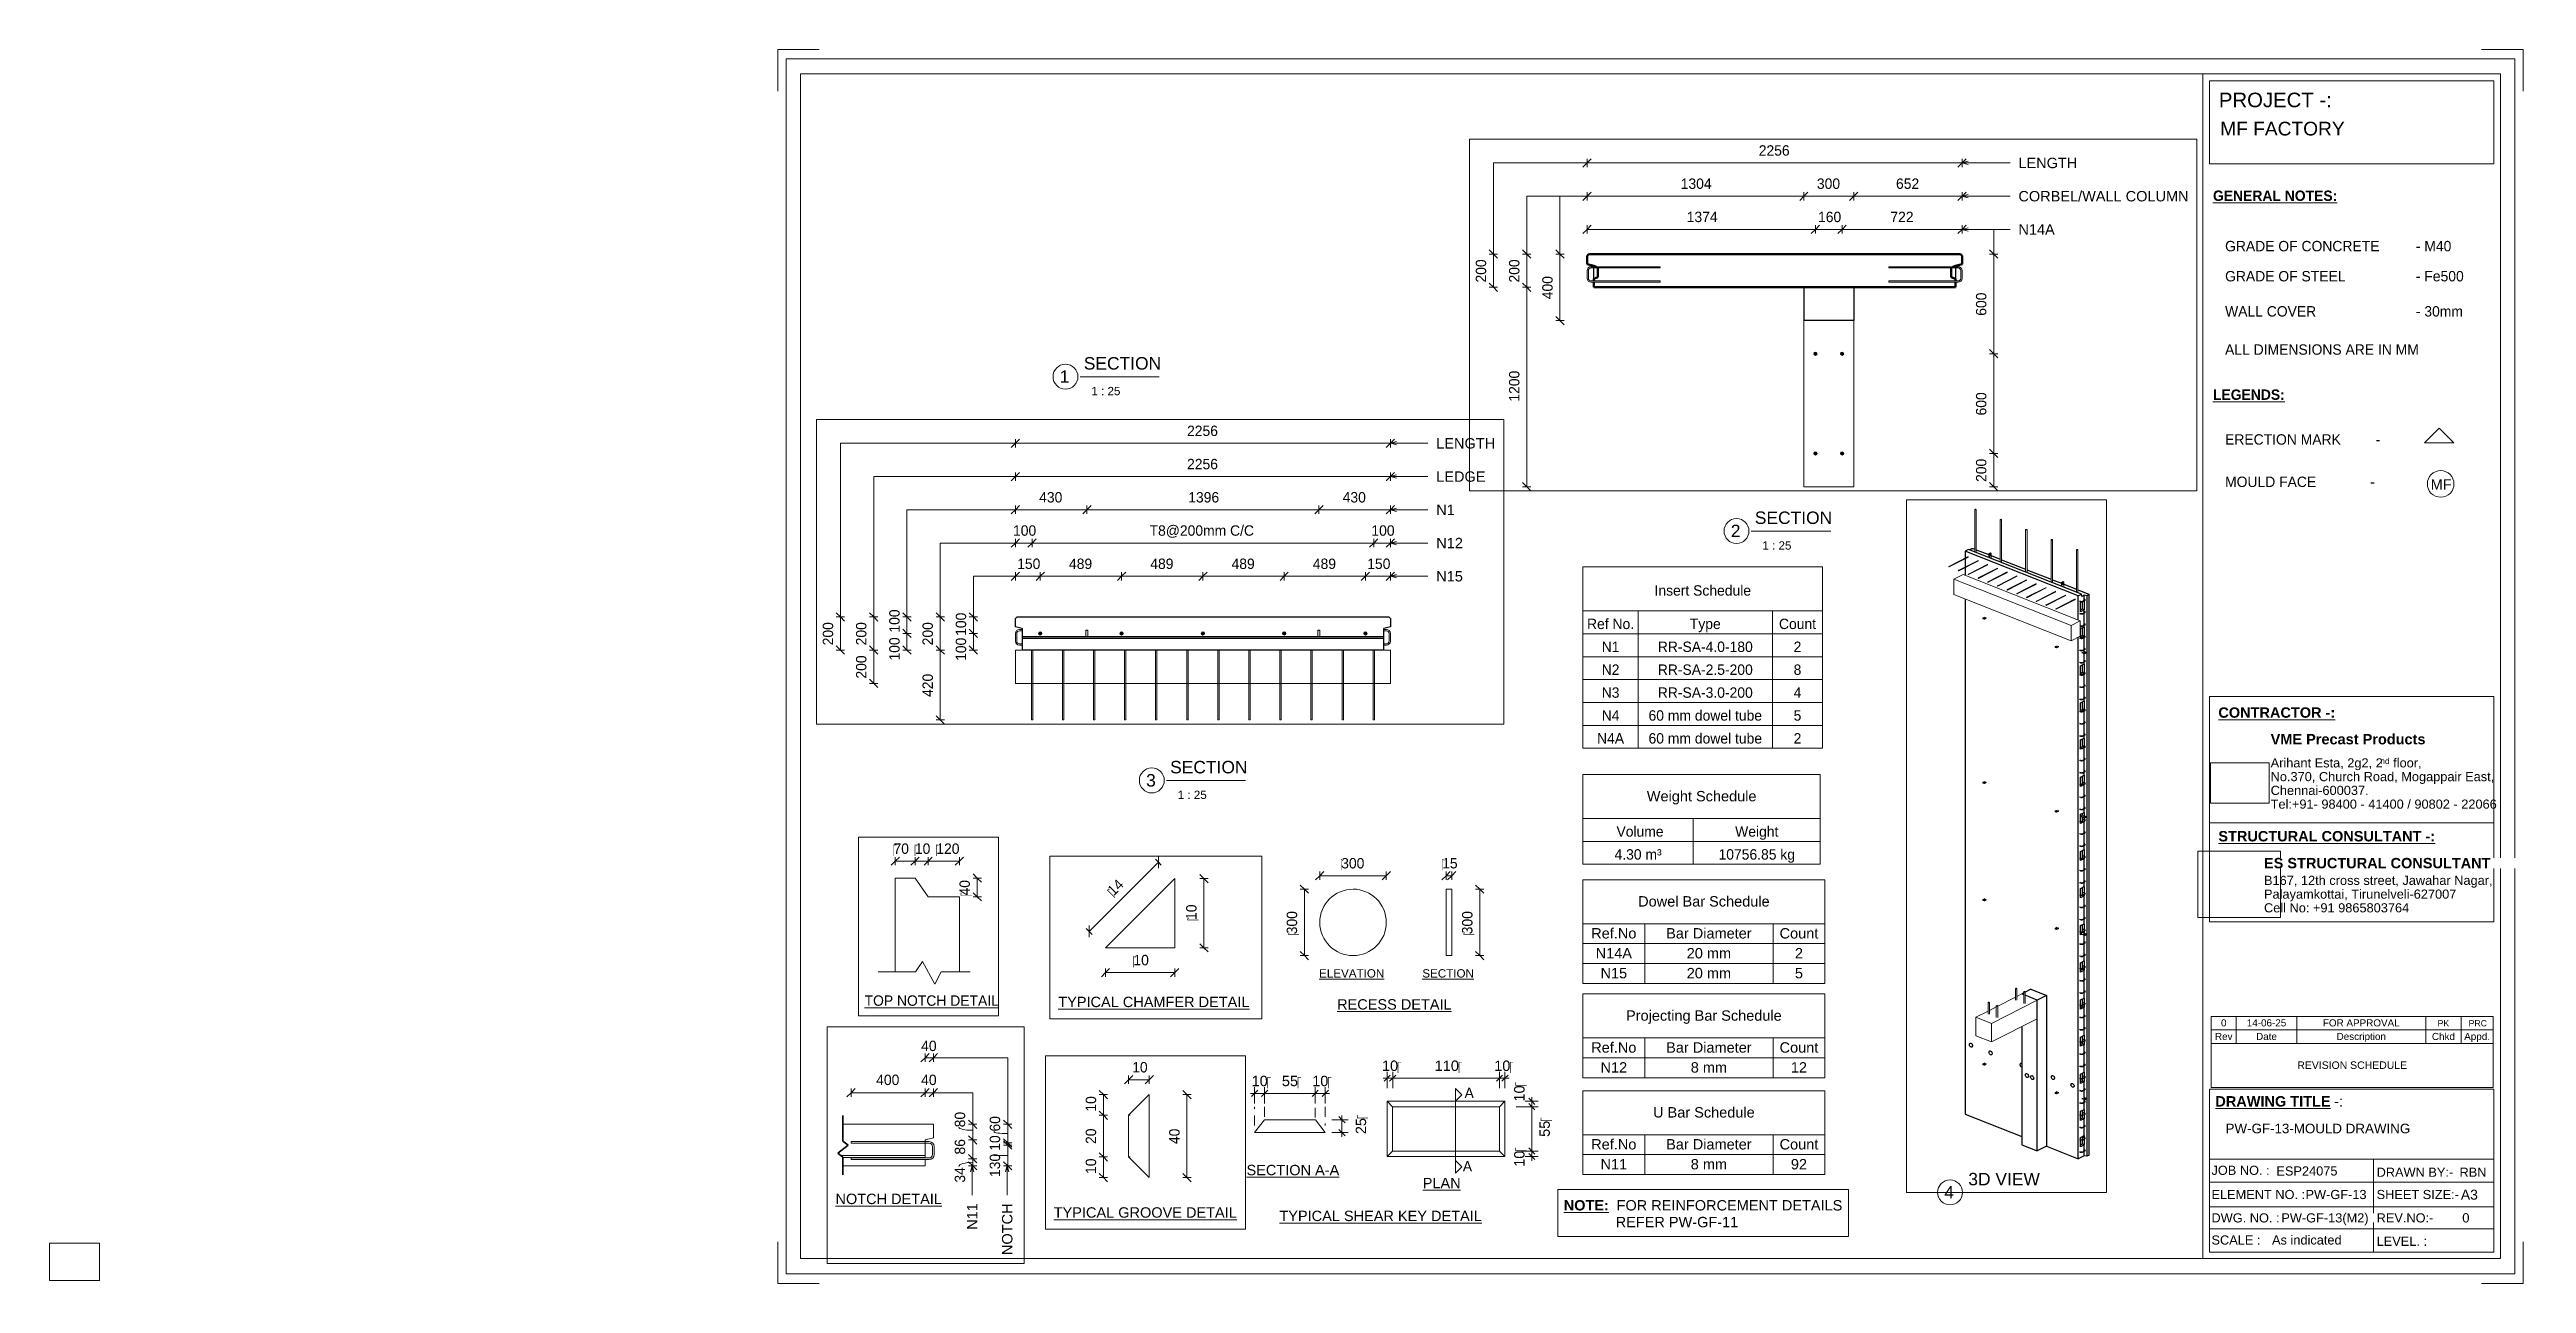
# Paper-space layout 'Layout1' of a CAD drawing. Header units: millimetres. Extents: x 0 to 596, y -1 to 296.
# The model-space entities are those that its viewports show. They can reach past a viewport. Long polylines and large blocks are cut down to what shows.
import ezdxf

# ---------------------------------------------------------------- set-up
doc = ezdxf.new("R2010")
doc.units = ezdxf.units.MM
doc.linetypes.add('Dash', pattern=[6.36, 3.18, -3.18])
doc.linetypes.add('Overhead', pattern=[3.97, 2.38, -1.59])
for name, color, linetype, lineweight in [('A-ANNO-DIMS', 211, 'Continuous', 9), ('A-ANNO-DIMS-1', 211, 'Continuous', 9), ('A-ANNO-DIMS-2', 211, 'Continuous', 9), ('A-ANNO-DIMS-25', 211, 'Continuous', 9), ('A-ANNO-DIMS-3', 211, 'Continuous', 9), ('A-ANNO-DIMS-80', 211, 'Continuous', 9), ('A-DETL', 90, 'Continuous', 18), ('A-DETL-MBND', 5, 'Continuous', 18), ('A-DETL-THIN', 151, 'Continuous', 18), ('A-FLOR-OVHD', 1, 'Overhead', 18), ('A-GENM', 13, 'Continuous', 18), ('A-WALL', 113, 'Continuous', 25), ('A-WALL-HDLN', 110, 'Dash', 25), ('G-ANNO-SCHD', 231, 'Continuous', 9), ('G-ANNO-TEXT', 231, 'Continuous', 9), ('G-ANNO-TTLB', 6, 'Continuous', 9), ('G-ANNO-TTLB-MEDM', 33, 'Continuous', 9), ('G-ANNO-TTLB-THIN', 151, 'Continuous', 9), ('S-BEAM', 12, 'Continuous', 18), ('S-BEAM-HDLN', 1, 'Dash', 18), ('S-RBAR', 171, 'Continuous', 18)]:
    doc.layers.add(name, color=color, linetype=linetype, lineweight=lineweight)
doc.layers.add('G-ANNO-NPLT', color=191, linetype='Continuous')
doc.styles.add('Arial', font='arial.ttf', dxfattribs={"height": 62.5})
doc.styles.add('Arial_1', font='arial.ttf', dxfattribs={"height": 50})
doc.styles.add('Arial_10', font='arial.ttf', dxfattribs={"height": 3.3})
doc.styles.add('Arial_11', font='arial.ttf', dxfattribs={"height": 2.3})
doc.styles.add('Arial_12', font='arial.ttf', dxfattribs={"height": 1.8})
doc.styles.add('Arial_13', font='arial.ttf', dxfattribs={"height": 1.7})
doc.styles.add('Arial_14', font='arial.ttf', dxfattribs={"height": 2})
doc.styles.add('Arial_15', font='arial.ttf', dxfattribs={"height": 3})
doc.styles.add('Arial_16', font='arial.ttf', dxfattribs={"height": 1.5})
doc.styles.add('Arial_2', font='arial.ttf', dxfattribs={"height": 7.5})
doc.styles.add('Arial_3', font='arial.ttf', dxfattribs={"height": 5})
doc.styles.add('Arial_4', font='arial.ttf', dxfattribs={"height": 3.5})
doc.styles.add('Arial_5', font='arial.ttf', dxfattribs={"height": 2.2})
doc.styles.add('Arial_6', font='arial.ttf', dxfattribs={"height": 2.4})
doc.styles.add('Arial_7', font='arial.ttf', dxfattribs={"height": 2.5})
doc.styles.add('Arial_8', font='arial.ttf', dxfattribs={"height": 1.42976})
doc.styles.add('Arial_9', font='arial.ttf', dxfattribs={"height": 2.25})
doc.styles.add('Arial_B', font='arialbd.ttf', dxfattribs={"height": 2.5})
doc.styles.add('Nirmala UI', font='Nirmala.ttf', dxfattribs={"height": 2.5})
doc.styles.add('Nirmala UI Semilight', font='NirmalaS.ttf', dxfattribs={"height": 62.5})
doc.styles.add('Nirmala UI Semilight_1', font='NirmalaS.ttf', dxfattribs={"height": 50})
doc.styles.add('Nirmala UI Semilight_2', font='NirmalaS.ttf', dxfattribs={"height": 7.5})
doc.styles.add('Nirmala UI Semilight_3', font='NirmalaS.ttf', dxfattribs={"height": 200})
doc.styles.add('Nirmala UI Semilight_4', font='NirmalaS.ttf', dxfattribs={"height": 200})
doc.styles.add('Nirmala UI Semilight_5', font='NirmalaS.ttf', dxfattribs={"height": 5})
doc.styles.add('Nirmala UI Semilight_6', font='NirmalaS.ttf', dxfattribs={"height": 2.5})
doc.styles.add('Nirmala UI Semilight_7', font='NirmalaS.ttf', dxfattribs={"height": 2.5})
doc.styles.add('Nirmala UI Semilight_B', font='', dxfattribs={"height": 2.5})
doc.styles.get('Nirmala UI Semilight_B').set_extended_font_data('Nirmala UI Semilight', bold=True)
doc.dimstyles.new('Arrow_Filled_-_2_5_NI_UI', dxfattribs={"dimscale": 304.8, "dimtxt": 65.460247, "dimasz": 0.164042, "dimexe": 0.082021, "dimexo": 0.0625, "dimgap": 0.082021, "dimtad": 1, "dimdec": 4, "dimzin": 0, "dimdsep": 46, "dimtxsty": 'Nirmala UI Semilight', "dimblk1": 'OBLIQUE', "dimblk2": 'OBLIQUE', "dimsah": 1, "dimcen": 0.09, "dimazin": 0, "dimtfac": 1, "dimtdec": 4, "dimtix": 1, "dimtmove": 0, "dimatfit": 3, "dimfxl": 0.082021, "dimfxlon": 1, "dimtvp": 1, "dimtolj": 1, "dimtzin": 0, "dimarcsym": 2})
doc.dimstyles.new('Arrow_Filled_-_2_5_NI_UI_2', dxfattribs={"dimscale": 304.8, "dimtxt": 65.460247, "dimasz": 0.164042, "dimexe": 0.082021, "dimexo": 0.0625, "dimgap": 0.082021, "dimtad": 1, "dimdec": 4, "dimzin": 0, "dimdsep": 46, "dimtxsty": 'Nirmala UI Semilight', "dimblk1": 'OBLIQUE', "dimblk2": 'OBLIQUE', "dimsah": 1, "dimcen": 0.09, "dimazin": 0, "dimtfac": 1, "dimtdec": 4, "dimtix": 1, "dimtmove": 2, "dimatfit": 3, "dimfxl": 0.082021, "dimfxlon": 1, "dimtvp": 1, "dimtolj": 1, "dimtzin": 0, "dimarcsym": 2})
doc.dimstyles.new('Arrow_Filled_-_2_5_NI_UI_3', dxfattribs={"dimscale": 304.8, "dimtxt": 7.85523, "dimasz": 0.019685, "dimexe": 0.009843, "dimexo": 0.0625, "dimgap": 0.009843, "dimtad": 1, "dimdec": 4, "dimzin": 0, "dimdsep": 46, "dimtxsty": 'Nirmala UI Semilight_2', "dimblk1": 'OBLIQUE', "dimblk2": 'OBLIQUE', "dimsah": 1, "dimcen": 0.09, "dimazin": 0, "dimtfac": 1, "dimtdec": 4, "dimtix": 1, "dimtmove": 0, "dimatfit": 3, "dimfxl": 0.009843, "dimfxlon": 1, "dimtvp": 1, "dimtolj": 1, "dimtzin": 0, "dimarcsym": 2})
doc.dimstyles.new('Arrow_Filled_-_2_5_NI_UI_4', dxfattribs={"dimscale": 304.8, "dimtxt": 209.472789, "dimasz": 0.524934, "dimexe": 0.262467, "dimexo": 0.0625, "dimgap": 0.262467, "dimtad": 1, "dimdec": 4, "dimzin": 0, "dimdsep": 46, "dimtxsty": 'Nirmala UI Semilight_3', "dimblk1": 'OBLIQUE', "dimblk2": 'OBLIQUE', "dimsah": 1, "dimcen": 0.09, "dimazin": 0, "dimtfac": 1, "dimtdec": 4, "dimtix": 1, "dimtmove": 2, "dimatfit": 3, "dimfxl": 0.262467, "dimfxlon": 1, "dimtvp": 1, "dimtolj": 1, "dimtzin": 0, "dimarcsym": 2})
doc.dimstyles.new('Arrow_Filled_-_2_5_NI_UI_5', dxfattribs={"dimscale": 304.8, "dimtxt": 209.472789, "dimasz": 0.524934, "dimexe": 0.262467, "dimexo": 0.0625, "dimgap": 0.262467, "dimtad": 1, "dimdec": 4, "dimzin": 0, "dimdsep": 46, "dimtxsty": 'Nirmala UI Semilight_3', "dimblk1": 'OBLIQUE', "dimblk2": 'OBLIQUE', "dimsah": 1, "dimcen": 0.09, "dimazin": 0, "dimtfac": 1, "dimtdec": 4, "dimtix": 1, "dimtmove": 0, "dimatfit": 3, "dimfxl": 0.262467, "dimfxlon": 1, "dimtvp": 1, "dimtolj": 1, "dimtzin": 0, "dimarcsym": 2})
doc.dimstyles.new('Arrow_Filled_-_2_5_NI_UI_6', dxfattribs={"dimscale": 304.8, "dimtxt": 5.23682, "dimasz": 0.013123, "dimexe": 0.006562, "dimexo": 0.0625, "dimgap": 0.006562, "dimtad": 1, "dimdec": 4, "dimzin": 0, "dimdsep": 46, "dimtxsty": 'Nirmala UI Semilight_5', "dimblk1": 'OBLIQUE', "dimblk2": 'OBLIQUE', "dimsah": 1, "dimcen": 0.09, "dimazin": 0, "dimtfac": 1, "dimtdec": 4, "dimtix": 1, "dimtmove": 0, "dimatfit": 3, "dimfxl": 0.006562, "dimfxlon": 1, "dimtvp": 1, "dimtolj": 1, "dimtzin": 0, "dimarcsym": 2})
doc.dimstyles.new('Arrow_Filled_-_2_5_NI_UI_7', dxfattribs={"dimscale": 304.8, "dimtxt": 2.61841, "dimasz": 0.006562, "dimexe": 0.003281, "dimexo": 0.0625, "dimgap": 0.003281, "dimtad": 1, "dimdec": 4, "dimzin": 0, "dimdsep": 46, "dimtxsty": 'Nirmala UI Semilight_7', "dimblk1": 'OBLIQUE', "dimblk2": 'OBLIQUE', "dimsah": 1, "dimcen": 0.09, "dimazin": 0, "dimtfac": 1, "dimtdec": 4, "dimtix": 1, "dimtmove": 0, "dimatfit": 3, "dimfxl": 0.003281, "dimfxlon": 1, "dimtvp": 1, "dimtolj": 1, "dimtzin": 0, "dimarcsym": 2})
doc.dimstyles.new('Diagonal_-_2_5mm_Arial', dxfattribs={"dimscale": 304.8, "dimtxt": 2.550648, "dimasz": 0.004921, "dimexe": 0.004921, "dimexo": 0.0625, "dimgap": 0.003281, "dimtad": 1, "dimdec": 4, "dimzin": 0, "dimdsep": 46, "dimtxsty": 'Arial_7', "dimblk1": 'OBLIQUE', "dimblk2": 'OBLIQUE', "dimsah": 1, "dimcen": 0.09, "dimdle": 0.003281, "dimazin": 0, "dimtfac": 1, "dimtdec": 4, "dimtix": 1, "dimtmove": 2, "dimatfit": 3, "dimfxl": 0.007874, "dimfxlon": 1, "dimtvp": 1, "dimtolj": 1, "dimtzin": 0, "dimarcsym": 2})
doc.dimstyles.new('Diagonal_-_2_5mm_Arial_1', dxfattribs={"dimscale": 304.8, "dimtxt": 2.550648, "dimasz": 0.004921, "dimexe": 0.004921, "dimexo": 0.0625, "dimgap": 0.003281, "dimtad": 1, "dimdec": 4, "dimzin": 0, "dimdsep": 46, "dimtxsty": 'Arial_7', "dimblk1": 'OBLIQUE', "dimblk2": 'OBLIQUE', "dimsah": 1, "dimcen": 0.09, "dimdle": 0.003281, "dimazin": 0, "dimtfac": 1, "dimtdec": 4, "dimtix": 1, "dimtmove": 0, "dimatfit": 3, "dimfxl": 0.007874, "dimfxlon": 1, "dimtvp": 1, "dimtolj": 1, "dimtzin": 0, "dimarcsym": 2})
picture_1 = doc.add_image_def('image1.jpg', size_in_pixel=(996, 686))
picture_2 = doc.add_image_def('image2.jpg', size_in_pixel=(1600, 1280))

psp = doc.layouts.get("Layout1")

msp = doc.modelspace()

# ---------------------------------------------------------------- texts
at = {"layer": 'G-ANNO-TEXT', "color": 7, "attachment_point": 1}
for s, insert, char_height, width, style in [('40', (21885.57061, 18537.9943), 50, 91.392375, 'Nirmala UI Semilight_1'), ('400', (21669.0037, 18374.43991), 50, 136.286875, 'Nirmala UI Semilight_1'), ('40', (21885.57061, 18374.43991), 50, 91.392375, 'Nirmala UI Semilight_1'), ('\\LNOTCH DETAIL', (21473.20996, 17801.32875), 50, 622.1095, 'Arial_1'), ('LENGTH', (12937.62744, 14189.23106), 62.5, 428.9028125, 'Arial'), ('LEDGE', (12937.62744, 13989.23106), 62.5, 356.7509375, 'Arial'), ('N1', (12937.62744, 13789.23106), 62.5, 134.2826563, 'Arial'), ('LENGTH', (20263.95095, 13693.09942), 62.5, 428.9028125, 'Arial'), ('N12', (12937.62744, 13589.23106), 62.5, 192.405, 'Arial'), ('CORBEL/WALL COLUMN', (20263.95095, 13493.09942), 62.5, 1238.6071875, 'Arial'), ('N15', (12937.62744, 13389.23106), 62.5, 192.405, 'Arial'), ('N14A', (20263.95095, 13293.09942), 62.5, 262.5526562, 'Arial'), ('\\LTYPICAL CHAMFER DETAIL', (22402.54311, 3087.48198), 7.5, 166.9113375, 'Arial_2'), ('\\LTYPICAL GROOVE DETAIL', (25533.87773, 3090.65698), 5, 106.784775, 'Arial_3'), ('\\LTOP NOTCH DETAIL', (22939.45373, 1307.16895), 200, 2975.864, 'Nirmala UI Semilight_4')]:
    msp.add_mtext(s, dxfattribs=dict(at, insert=insert, char_height=char_height, width=width, style=style))
at = {"layer": 'G-ANNO-TEXT', "color": 7, "char_height": 50, "attachment_point": 1, "rotation": 90}
for s, insert, width, style in [('80', (22047.14586, 18120.89979), 89.789, 'Nirmala UI Semilight_1'), ('60', (22215.48866, 18100.51088), 89.789, 'Nirmala UI Semilight_1'), ('10', (22215.48866, 18008.05743), 76.962, 'Nirmala UI Semilight_1'), ('86', (22047.14586, 17989.83049), 89.789, 'Nirmala UI Semilight_1'), ('130', (22215.48866, 17881.70469), 121.8565, 'Nirmala UI Semilight_1'), ('34', (22047.14586, 17854.64001), 91.392375, 'Nirmala UI Semilight_1'), ('N11', (22106.37724, 17627.56958), 153.924, 'Arial_1'), ('NOTCH', (22274.72005, 17505.96958), 301.4345, 'Arial_1')]:
    msp.add_mtext(s, dxfattribs=dict(at, insert=insert, width=width, style=style))

# ---------------------------------------------------------------- blocks, each defined once
blk = doc.blocks.new('ES-Landscape-A3 - ES-Landscape-A3-502445-PW-GF-13-MOULD DRAWING')
at = {"layer": 'G-ANNO-TTLB'}
for p, q in [((175.24, 296.27), (185.24, 296.27)), ((175.24, 296.27), (175.24, 286.27)), ((595.24, 296.27), (585.24, 296.27)), ((595.24, 296.27), (595.24, 286.27)), ((519.77, 140.54), (588.2, 140.54)), ((519.77, 86.33), (519.77, 140.54)), ((588.2, 86.33), (588.2, 140.54)), ((519.77, 110.14), (588.2, 110.14)), ((519.77, 6.78), (519.77, 46.03)), ((588.2, 6.78), (588.2, 46.03)), ((559.23, 29.2), (559.23, 6.78)), ((175.24, -0.73), (175.24, 9.27)), ((595.24, -0.73), (595.24, 9.27)), ((175.24, -0.73), (185.24, -0.73)), ((595.24, -0.73), (585.24, -0.73))]:
    blk.add_line(p, q, dxfattribs=at)
at = {"layer": 'G-ANNO-TTLB-MEDM'}
for p, q in [((180.73, 290.44), (180.73, 5.31)), ((180.73, 290.44), (589.79, 290.44)), ((518.17, 290.44), (518.17, 5.31)), ((519.77, 268.77), (519.77, 288.77)), ((519.77, 288.77), (588.2, 288.77)), ((588.2, 288.77), (588.2, 268.77)), ((589.79, 290.44), (589.79, 5.31)), ((588.2, 268.77), (519.77, 268.77)), ((519.77, 86.33), (588.2, 86.33)), ((519.77, 6.78), (588.2, 6.78)), ((180.73, 5.31), (589.79, 5.31))]:
    blk.add_line(p, q, dxfattribs=at)
at = {"layer": 'G-ANNO-TTLB-THIN'}
for p, q in [((177.29, 294.03), (177.29, 1.56)), ((593.23, 294.03), (177.29, 294.03)), ((593.23, 1.56), (593.23, 294.03)), ((519.77, 46.03), (588.2, 46.03)), ((519.77, 29.2), (588.2, 29.2)), ((519.77, 23.64), (588.2, 23.64)), ((519.77, 17.68), (588.2, 17.68)), ((519.77, 12.43), (588.2, 12.43)), ((177.29, 1.56), (593.23, 1.56))]:
    blk.add_line(p, q, dxfattribs=at)
at = {"layer": 'G-ANNO-TTLB', "insert": (534.5, 131.53), "char_height": 2.5, "width": 45.135, "attachment_point": 1, "style": 'Arial_B', "bg_fill": 3, "box_fill_scale": 0, "bg_fill_color": 256, "bg_fill_true_color": 3254780160, "bg_fill_transparency": 256}
blk.add_mtext('VME Precast Products', dxfattribs=at)
at = {"layer": 'G-ANNO-TTLB', "attachment_point": 1}
for s, insert, char_height, width, style in [('Arihant Esta, 2g2, 2', (534.5, 125.68), 2.2, 31.9873, 'Arial_5'), ('nd', (560.89, 125.72), 1.43, 2.7257, 'Arial_8'), (' floor,', (563.14, 125.68), 2.2, 9.1392, 'Arial_5'), ('No.370, Church Road, Mogappair East,', (534.5, 122.37), 2.2, 63.4135, 'Arial_5'), ('Tel:+91- 98400 - 41400 / 90802 - 22066 ', (534.5, 115.75), 2.2, 65.2574, 'Arial_5'), ('Chennai-600037.', (534.5, 119.06), 2.2, 27.6582, 'Arial_5'), ('Cell No: +91 9865803764', (532.9, 90.79), 2.2, 41.0464, 'Arial_5'), ('Palayamkottai, Tirunelveli-627007', (532.9, 94.09), 2.2, 54.4346, 'Arial_5'), ('JOB NO. :', (520.26, 27.61), 2.2, 16.5949, 'Arial_5'), ('DRAWN BY:-', (560, 27.14), 2.2, 21.7257, 'Arial_5'), ('ELEMENT NO. :', (520.26, 21.79), 2.2, 26.5359, 'Arial_5'), ('SHEET SIZE:-', (560, 21.79), 2.2, 23.2489, 'Arial_5'), ('DWG. NO. :', (520.26, 16.16), 2.2, 19.481, 'Arial_5'), ('REV.NO:-', (560, 16.16), 2.2, 16.0338, 'Arial_5'), ('SCALE :', (520.26, 10.84), 2.2, 13.8692, 'Arial_5'), ('LEVEL. :', (560, 10.53), 2.2, 14.3502, 'Arial_5')]:
    blk.add_mtext(s, dxfattribs=dict(at, insert=insert, char_height=char_height, width=width, style=style))
at = {"layer": 'G-ANNO-TTLB'}
image = blk.add_image(picture_1, insert=(520, 114.84), size_in_units=(14.11, 9.72), dxfattribs=at)
image.dxf.flags = 7
image = blk.add_image(picture_2, insert=(516.95, 87.39), size_in_units=(19.92, 15.93), dxfattribs=at)
image.dxf.flags = 7
at = {"layer": 'G-ANNO-TTLB', "attachment_point": 1, "bg_fill": 3, "box_fill_scale": 0, "bg_fill_color": 256, "bg_fill_true_color": 3254780160, "bg_fill_transparency": 256}
for s, insert, char_height, width, style in [('PROJECT -:', (522.05, 285.89), 3.5, 33.3502, 'Arial_4'), ('\\LCONTRACTOR -:', (521.92, 137.94), 2.5, 33.9114, 'Arial_B'), ('\\LSTRUCTURAL CONSULTANT -:', (521.92, 108.18), 2.5, 62.8523, 'Arial_B'), ('ES STRUCTURAL CONSULTANT', (532.9, 101.7), 2.5, 65.6582, 'Arial_B'), ('\\LDRAWING TITLE', (521.19, 44.36), 2.5, 33.4304, 'Arial_B'), ('A3', (580.27, 21.84), 2.4, 4.9705, 'Arial_6')]:
    blk.add_mtext(s, dxfattribs=dict(at, insert=insert, char_height=char_height, width=width, style=style))
at = {"layer": 'G-ANNO-TTLB', "insert": (532.9, 97.4), "char_height": 2.2, "width": 65.1772, "attachment_point": 1, "style": 'Arial_5'}
blk.add_mtext('B167, 12th cross street, Jawahar Nagar,', dxfattribs=at)
at = {"layer": 'G-ANNO-TTLB', "insert": (548.78, 44.36), "char_height": 2.5, "width": 1.2025, "attachment_point": 1, "style": 'Arial_B', "bg_fill": 3, "box_fill_scale": 0, "bg_fill_color": 256, "bg_fill_true_color": 3254780160, "bg_fill_transparency": 256}
blk.add_mtext('\\fArial|b1|i0|c0|p34|; ', dxfattribs=at)
at = {"layer": 'G-ANNO-TTLB', "insert": (549.77, 44.36), "char_height": 2.5, "width": 2.6456, "attachment_point": 1, "style": 'Arial_7', "bg_fill": 3, "box_fill_scale": 0, "bg_fill_color": 256, "bg_fill_true_color": 3254780160, "bg_fill_transparency": 256}
blk.add_mtext('-:', dxfattribs=at)
blk = doc.blocks.new('Viewport - M_View Title-1040-PW-GF-13-MOULD DRAWING')
at = {"layer": 'G-ANNO-TTLB'}
for start, end in [(360, 180), (180, 0)]:
    blk.add_arc((-3.5, 0), 3, start, end, dxfattribs=at)
blk = doc.blocks.new('DIMBLOCK69-PW-GF-13-MOULD DRAWING')
at = {"layer": 'A-ANNO-DIMS-1'}
for p, q in [((356.7, 41.82), (352.9, 41.82)), ((356.7, 43.13), (355.14, 43.13)), ((356.7, 44.13), (356.7, 41.82)), ((356.7, 43.13), (358.2, 43.13)), ((356.7, 41.82), (358.2, 41.82))]:
    blk.add_line(p, q, dxfattribs=at)
at = {"layer": 'A-ANNO-DIMS-1', "lineweight": 35}
for p, q in [((356.7, 43.13), (355.95, 43.88)), ((356.7, 41.82), (355.95, 42.57)), ((356.7, 43.13), (357.45, 42.38)), ((356.7, 41.82), (357.45, 41.07))]:
    blk.add_line(p, q, dxfattribs=at)
at = {"layer": 'A-ANNO-DIMS-1', "color": 0, "insert": (352.45, 43.06), "char_height": 2.5, "width": 4.6147, "attachment_point": 1, "rotation": 90, "line_spacing_factor": 0.941778, "style": 'Arial_7'}
blk.add_mtext('10\\fArial|b0|i0|c254|p34|;\u202a', dxfattribs=at)
blk = doc.blocks.new('_Oblique')
at = {"color": 0, "linetype": 'ByBlock', "lineweight": -2}
blk.add_line((-0.5, -0.5), (0.5, 0.5), dxfattribs=at)
blk = doc.blocks.new('DIMBLOCK70-PW-GF-13-MOULD DRAWING')
at = {"layer": 'A-ANNO-DIMS-1'}
for p, q in [((356.7, 41.82), (352.9, 41.82)), ((356.7, 41.82), (356.7, 31.15)), ((356.7, 41.82), (358.2, 41.82)), ((356.7, 31.15), (354.3, 31.15)), ((356.7, 31.15), (358.2, 31.15))]:
    blk.add_line(p, q, dxfattribs=at)
at = {"layer": 'A-ANNO-DIMS-1', "lineweight": 35}
for p, q in [((356.7, 41.82), (355.95, 42.57)), ((356.7, 41.82), (357.45, 41.07)), ((356.7, 31.15), (355.95, 31.9)), ((356.7, 31.15), (357.45, 30.4))]:
    blk.add_line(p, q, dxfattribs=at)
at = {"layer": 'A-ANNO-DIMS-1', "color": 0, "insert": (358.54, 34.56), "char_height": 2.5, "width": 4.6147, "attachment_point": 1, "rotation": 90, "line_spacing_factor": 0.941778, "style": 'Arial_7'}
blk.add_mtext('55\\fArial|b0|i0|c254|p34|;\u202a', dxfattribs=at)
blk = doc.blocks.new('DIMBLOCK71-PW-GF-13-MOULD DRAWING')
at = {"layer": 'A-ANNO-DIMS-1'}
for p, q in [((356.7, 31.15), (354.3, 31.15)), ((356.7, 29.83), (355.14, 29.83)), ((356.7, 31.15), (356.7, 28.83)), ((356.7, 31.15), (358.2, 31.15)), ((356.7, 29.83), (358.2, 29.83))]:
    blk.add_line(p, q, dxfattribs=at)
at = {"layer": 'A-ANNO-DIMS-1', "lineweight": 35}
for p, q in [((356.7, 31.15), (355.95, 31.9)), ((356.7, 29.83), (355.95, 30.58)), ((356.7, 31.15), (357.45, 30.4)), ((356.7, 29.83), (357.45, 29.08))]:
    blk.add_line(p, q, dxfattribs=at)
at = {"layer": 'A-ANNO-DIMS-1', "color": 0, "insert": (352.45, 27.36), "char_height": 2.5, "width": 4.6147, "attachment_point": 1, "rotation": 90, "line_spacing_factor": 0.941778, "style": 'Arial_7'}
blk.add_mtext('10\\fArial|b0|i0|c254|p34|;\u202a', dxfattribs=at)
blk = doc.blocks.new('DIMBLOCK72-PW-GF-13-MOULD DRAWING')
at = {"layer": 'A-ANNO-DIMS-1'}
for p, q in [((320.9, 48.68), (323.22, 48.68)), ((321.9, 48.68), (321.9, 50.18)), ((321.9, 48.68), (321.9, 46.28)), ((323.22, 48.68), (323.22, 50.18)), ((323.22, 48.68), (323.22, 46.28))]:
    blk.add_line(p, q, dxfattribs=at)
at = {"layer": 'A-ANNO-DIMS-1', "lineweight": 35}
for p, q in [((321.9, 48.68), (321.15, 47.93)), ((321.9, 48.68), (322.65, 49.43)), ((323.22, 48.68), (322.47, 47.93)), ((323.22, 48.68), (323.97, 49.43))]:
    blk.add_line(p, q, dxfattribs=at)
at = {"layer": 'A-ANNO-DIMS-1', "color": 0, "insert": (320.64, 52.93), "char_height": 2.5, "width": 4.6147, "attachment_point": 1, "line_spacing_factor": 0.941778, "style": 'Arial_7'}
blk.add_mtext('10\\fArial|b0|i0|c254|p34|;\u202a', dxfattribs=at)
blk = doc.blocks.new('DIMBLOCK73-PW-GF-13-MOULD DRAWING')
at = {"layer": 'A-ANNO-DIMS-1', "lineweight": 35}
for p, q in [((323.22, 48.68), (322.47, 47.93)), ((323.22, 48.68), (323.97, 49.43)), ((348.93, 48.68), (348.18, 47.93)), ((348.93, 48.68), (349.68, 49.43))]:
    blk.add_line(p, q, dxfattribs=at)
at = {"layer": 'A-ANNO-DIMS-1'}
for p, q in [((323.22, 48.68), (323.22, 50.18)), ((323.22, 48.68), (348.93, 48.68)), ((323.22, 48.68), (323.22, 46.28)), ((348.93, 48.68), (348.93, 50.18)), ((348.93, 48.68), (348.93, 46.28))]:
    blk.add_line(p, q, dxfattribs=at)
at = {"layer": 'A-ANNO-DIMS-1', "color": 0, "insert": (333.33, 52.93), "char_height": 2.5, "width": 6.5924, "attachment_point": 1, "line_spacing_factor": 0.941778, "style": 'Arial_7'}
blk.add_mtext('110\\fArial|b0|i0|c254|p34|;\u202a', dxfattribs=at)
blk = doc.blocks.new('DIMBLOCK74-PW-GF-13-MOULD DRAWING')
at = {"layer": 'A-ANNO-DIMS-1', "lineweight": 35}
for p, q in [((348.93, 48.68), (348.18, 47.93)), ((348.93, 48.68), (349.68, 49.43)), ((350.24, 48.68), (349.49, 47.93)), ((350.24, 48.68), (350.99, 49.43))]:
    blk.add_line(p, q, dxfattribs=at)
at = {"layer": 'A-ANNO-DIMS-1'}
for p, q in [((348.93, 48.68), (348.93, 50.18)), ((348.93, 48.68), (351.24, 48.68)), ((348.93, 48.68), (348.93, 46.28)), ((350.24, 48.68), (350.24, 50.18)), ((350.24, 48.68), (350.24, 46.28))]:
    blk.add_line(p, q, dxfattribs=at)
at = {"layer": 'A-ANNO-DIMS-1', "color": 0, "insert": (347.66, 52.93), "char_height": 2.5, "width": 4.6147, "attachment_point": 1, "line_spacing_factor": 0.941778, "style": 'Arial_7'}
blk.add_mtext('10\\fArial|b0|i0|c254|p34|;\u202a', dxfattribs=at)
blk = doc.blocks.new('DIMBLOCK75-PW-GF-13-MOULD DRAWING')
at = {"layer": 'A-ANNO-DIMS-1'}
for p, q in [((311, 38.68), (308.6, 38.68)), ((311, 39.68), (311, 34.58)), ((311, 38.68), (312.5, 38.68)), ((311, 35.58), (308.6, 35.58)), ((311, 35.58), (312.5, 35.58))]:
    blk.add_line(p, q, dxfattribs=at)
at = {"layer": 'A-ANNO-DIMS-1', "lineweight": 35}
for p, q in [((311, 38.68), (310.25, 39.43)), ((311, 35.58), (310.25, 36.33)), ((311, 38.68), (311.75, 37.93)), ((311, 35.58), (311.75, 34.83))]:
    blk.add_line(p, q, dxfattribs=at)
at = {"layer": 'A-ANNO-DIMS-1', "color": 0, "insert": (314.33, 35.21), "char_height": 2.5, "width": 4.6147, "attachment_point": 1, "rotation": 90, "line_spacing_factor": 0.941778, "style": 'Arial_7'}
blk.add_mtext('25\\fArial|b0|i0|c254|p34|;\u202a', dxfattribs=at)
blk = doc.blocks.new('DIMBLOCK76-PW-GF-13-MOULD DRAWING')
at = {"layer": 'A-ANNO-DIMS-1'}
for p, q in [((288.99, 45.02), (292.39, 45.02)), ((289.99, 45.02), (289.99, 46.52)), ((289.99, 45.02), (289.99, 42.62)), ((292.39, 45.02), (292.39, 46.52)), ((292.39, 45.02), (292.39, 42.62))]:
    blk.add_line(p, q, dxfattribs=at)
at = {"layer": 'A-ANNO-DIMS-1', "lineweight": 35}
for p, q in [((289.99, 45.02), (289.24, 44.27)), ((289.99, 45.02), (290.74, 45.77)), ((292.39, 45.02), (291.64, 44.27)), ((292.39, 45.02), (293.14, 45.77))]:
    blk.add_line(p, q, dxfattribs=at)
at = {"layer": 'A-ANNO-DIMS-1', "color": 0, "insert": (289.27, 49.26), "char_height": 2.5, "width": 4.6147, "attachment_point": 1, "line_spacing_factor": 0.941778, "style": 'Arial_7'}
blk.add_mtext('10\\fArial|b0|i0|c254|p34|;\u202a', dxfattribs=at)
blk = doc.blocks.new('DIMBLOCK77-PW-GF-13-MOULD DRAWING')
at = {"layer": 'A-ANNO-DIMS-1', "lineweight": 35}
for p, q in [((292.39, 45.02), (291.64, 44.27)), ((292.39, 45.02), (293.14, 45.77)), ((304.58, 45.02), (303.83, 44.27)), ((304.58, 45.02), (305.33, 45.77))]:
    blk.add_line(p, q, dxfattribs=at)
at = {"layer": 'A-ANNO-DIMS-1'}
for p, q in [((292.39, 45.02), (292.39, 46.52)), ((292.39, 45.02), (304.58, 45.02)), ((292.39, 45.02), (292.39, 42.62)), ((304.58, 45.02), (304.58, 46.52)), ((304.58, 45.02), (304.58, 42.62))]:
    blk.add_line(p, q, dxfattribs=at)
at = {"layer": 'A-ANNO-DIMS-1', "color": 0, "insert": (296.56, 49.26), "char_height": 2.5, "width": 4.6147, "attachment_point": 1, "line_spacing_factor": 0.941778, "style": 'Arial_7'}
blk.add_mtext('55\\fArial|b0|i0|c254|p34|;\u202a', dxfattribs=at)
blk = doc.blocks.new('DIMBLOCK78-PW-GF-13-MOULD DRAWING')
at = {"layer": 'A-ANNO-DIMS-1', "lineweight": 35}
for p, q in [((304.58, 45.02), (303.83, 44.27)), ((304.58, 45.02), (305.33, 45.77)), ((306.99, 45.02), (306.24, 44.27)), ((306.99, 45.02), (307.74, 45.77))]:
    blk.add_line(p, q, dxfattribs=at)
at = {"layer": 'A-ANNO-DIMS-1'}
for p, q in [((304.58, 45.02), (304.58, 46.52)), ((304.58, 45.02), (307.99, 45.02)), ((304.58, 45.02), (304.58, 42.62)), ((306.99, 45.02), (306.99, 46.52)), ((306.99, 45.02), (306.99, 42.62))]:
    blk.add_line(p, q, dxfattribs=at)
at = {"layer": 'A-ANNO-DIMS-1', "color": 0, "insert": (303.86, 49.26), "char_height": 2.5, "width": 4.6147, "attachment_point": 1, "line_spacing_factor": 0.941778, "style": 'Arial_7'}
blk.add_mtext('10\\fArial|b0|i0|c254|p34|;\u202a', dxfattribs=at)
blk = doc.blocks.new('DIMBLOCK79-PW-GF-13-MOULD DRAWING')
at = {"layer": 'A-ANNO-DIMS-1'}
for p, q in [((301.98, 94.18), (300.98, 95.18)), ((301.98, 94.18), (300.98, 94.18)), ((301.98, 78.18), (301.98, 94.18)), ((301.98, 94.18), (302.98, 93.18)), ((301.98, 94.18), (302.98, 94.18)), ((301.98, 78.18), (300.98, 79.18)), ((301.98, 78.18), (300.98, 78.18)), ((301.98, 78.18), (302.98, 77.18)), ((301.98, 78.18), (302.98, 78.18))]:
    blk.add_line(p, q, dxfattribs=at)
at = {"layer": 'A-ANNO-DIMS-1', "color": 0, "insert": (297.72, 83.32), "char_height": 2.5, "width": 6.8555, "attachment_point": 1, "rotation": 90, "line_spacing_factor": 1.142579, "style": 'Nirmala UI Semilight_7'}
blk.add_mtext('\u202a300', dxfattribs=at)
blk = doc.blocks.new('DIMBLOCK80-PW-GF-13-MOULD DRAWING')
at = {"layer": 'A-ANNO-DIMS-1'}
for p, q in [((305.68, 97.4), (304.68, 96.4)), ((305.68, 97.4), (306.68, 98.4)), ((305.68, 97.4), (305.68, 98.4)), ((305.68, 97.4), (321.68, 97.4)), ((305.68, 97.4), (305.68, 96.4)), ((321.68, 97.4), (320.68, 96.4)), ((321.68, 97.4), (322.68, 98.4)), ((321.68, 97.4), (321.68, 98.4)), ((321.68, 97.4), (321.68, 96.4))]:
    blk.add_line(p, q, dxfattribs=at)
at = {"layer": 'A-ANNO-DIMS-1', "color": 0, "insert": (310.83, 101.67), "char_height": 2.5, "width": 6.8555, "attachment_point": 1, "line_spacing_factor": 1.142579, "style": 'Nirmala UI Semilight_7'}
blk.add_mtext('\u202a300', dxfattribs=at)
blk = doc.blocks.new('DIMBLOCK81-PW-GF-13-MOULD DRAWING')
at = {"layer": 'A-ANNO-DIMS-1'}
for p, q in [((336.07, 97.4), (335.07, 96.4)), ((336.07, 97.4), (337.07, 98.4)), ((336.07, 97.4), (336.07, 98.4)), ((336.07, 97.4), (337.44, 97.4)), ((336.07, 97.4), (336.07, 96.4)), ((337.44, 97.4), (336.44, 96.4)), ((337.44, 97.4), (338.44, 98.4)), ((337.44, 97.4), (337.44, 98.4)), ((337.44, 97.4), (337.44, 96.4))]:
    blk.add_line(p, q, dxfattribs=at)
at = {"layer": 'A-ANNO-DIMS-1', "color": 0, "insert": (335.13, 101.67), "char_height": 2.5, "width": 3.8848, "attachment_point": 1, "line_spacing_factor": 1.142579, "style": 'Nirmala UI Semilight_7'}
blk.add_mtext('\u202a15', dxfattribs=at)
blk = doc.blocks.new('DIMBLOCK82-PW-GF-13-MOULD DRAWING')
at = {"layer": 'A-ANNO-DIMS-1'}
for p, q in [((344.19, 94.18), (343.19, 95.18)), ((344.19, 94.18), (343.19, 94.18)), ((344.19, 94.18), (344.19, 78.18)), ((344.19, 94.18), (345.19, 93.18)), ((344.19, 94.18), (345.19, 94.18)), ((344.19, 78.18), (343.19, 79.18)), ((344.19, 78.18), (343.19, 78.18)), ((344.19, 78.18), (345.19, 77.18)), ((344.19, 78.18), (345.19, 78.18))]:
    blk.add_line(p, q, dxfattribs=at)
at = {"layer": 'A-ANNO-DIMS-1', "color": 0, "insert": (339.92, 83.32), "char_height": 2.5, "width": 6.8555, "attachment_point": 1, "rotation": 90, "line_spacing_factor": 1.142579, "style": 'Nirmala UI Semilight_7'}
blk.add_mtext('\u202a300', dxfattribs=at)
blk = doc.blocks.new('RR spread anchor face based - RR-SA-4_0-180-1726831-Elevation Top1')
at = {"layer": 'A-GENM'}
for p, q in [((7330.57, 13031.3), (7330.57, 13033.8)), ((7330.57, 13033.8), (7342.57, 13033.8)), ((7330.57, 12996.3), (7330.57, 13031.3)), ((7330.57, 13031.3), (7342.57, 13031.3)), ((7342.57, 13033.8), (7342.57, 13031.3)), ((7342.57, 13031.3), (7342.57, 12996.3)), ((7330.57, 12993.8), (7330.57, 12996.3)), ((7330.57, 12996.3), (7342.57, 12996.3)), ((7342.57, 12996.3), (7342.57, 12993.8)), ((7342.57, 12993.8), (7330.57, 12993.8))]:
    blk.add_line(p, q, dxfattribs=at)
blk = doc.blocks.new('M_Rectangular Corbel - M_Rectangular Corbel-2189266-Elevation Top1')
at = {"layer": 'S-BEAM'}
for p, q in [((5510.57, 12713.8), (5510.57, 12913.8)), ((5550.57, 12913.8), (5510.57, 12913.8)), ((7766.57, 12913.8), (7726.57, 12913.8)), ((7766.57, 12913.8), (7766.57, 12713.8)), ((5510.57, 12713.8), (5606.57, 12713.8)), ((5614.57, 12713.8), (5793.48, 12713.8)), ((5801.48, 12713.8), (5980.39, 12713.8)), ((5988.39, 12713.8), (6167.29, 12713.8)), ((6175.29, 12713.8), (6354.2, 12713.8)), ((6362.2, 12713.8), (6541.11, 12713.8)), ((6549.16, 12713.8), (6728.02, 12713.8)), ((6736.07, 12713.8), (6914.93, 12713.8)), ((6922.98, 12713.8), (7101.84, 12713.8)), ((7109.89, 12713.8), (7288.75, 12713.8)), ((7296.8, 12713.8), (7475.66, 12713.8)), ((7483.71, 12713.8), (7662.57, 12713.8)), ((7670.62, 12713.8), (7766.57, 12713.8))]:
    blk.add_line(p, q, dxfattribs=at)
at = {"layer": 'S-BEAM-HDLN'}
for p, q in [((5606.62, 12713.8), (5614.52, 12713.8)), ((5793.53, 12713.8), (5801.43, 12713.8)), ((5980.44, 12713.8), (5988.34, 12713.8)), ((6167.34, 12713.8), (6175.25, 12713.8)), ((6354.25, 12713.8), (6362.15, 12713.8)), ((6541.16, 12713.8), (6549.06, 12713.8)), ((6728.07, 12713.8), (6735.97, 12713.8)), ((6914.98, 12713.8), (6922.88, 12713.8)), ((7101.89, 12713.8), (7109.79, 12713.8)), ((7288.8, 12713.8), (7296.7, 12713.8)), ((7475.71, 12713.8), (7483.61, 12713.8)), ((7662.62, 12713.8), (7670.52, 12713.8))]:
    blk.add_line(p, q, dxfattribs=at)
blk = doc.blocks.new('M_Rectangular Corbel - M_Rectangular Corbel-2189266-3D Ortho')
at = {"layer": 'S-BEAM'}
for p, q in [((12542.25, 9175.25), (12674.54, 9242.51)), ((14366.55, 8573.42), (12674.54, 9242.51)), ((12542.25, 8951.79), (12542.25, 9175.25)), ((12542.25, 9175.25), (14234.27, 8506.16)), ((14234.27, 8282.71), (12542.25, 8951.79)), ((14366.55, 8573.42), (14234.27, 8506.16)), ((14366.55, 8349.97), (14366.55, 8573.42)), ((14234.27, 8506.16), (14234.27, 8282.71)), ((14234.27, 8282.71), (14366.55, 8349.97))]:
    blk.add_line(p, q, dxfattribs=at)
blk = doc.blocks.new('Rebar Bar - Part 3166313199-431004-3D Ortho')
at = {"layer": 'S-RBAR'}
for p, q in [((14372.43, 8854.86), (14358.85, 8860.24)), ((14355.9, 8852.8), (14369.49, 8847.43))]:
    blk.add_line(p, q, dxfattribs=at)
blk = doc.blocks.new('Rebar Bar - Part 2227165887-431004-3D Ortho')
at = {"layer": 'S-RBAR'}
for points in [[(14397.37, 8855.51, 0), (14396.94, 8855.3, 0), (14396.49, 8855.09, 0), (14396.01, 8854.89, 0), (14395.5, 8854.7, 0), (14394.97, 8854.51, 0), (14394.42, 8854.33, 0), (14393.84, 8854.16, 0), (14393.25, 8853.99, 0), (14392.64, 8853.84, 0), (14392.01, 8853.7, 0), (14391.36, 8853.57, 0), (14390.7, 8853.45, 0), (14390.03, 8853.34, 0), (14389.34, 8853.24, 0), (14388.64, 8853.15, 0), (14387.94, 8853.08, 0), (14387.23, 8853.02, 0), (14386.51, 8852.97, 0), (14385.79, 8852.93, 0), (14385.06, 8852.91, 0), (14384.33, 8852.9, 0), (14383.6, 8852.91, 0), (14382.88, 8852.92, 0), (14382.15, 8852.95, 0), (14381.43, 8853, 0), (14380.72, 8853.05, 0), (14380.01, 8853.12, 0), (14379.31, 8853.2, 0), (14378.62, 8853.29, 0), (14377.94, 8853.4, 0), (14377.27, 8853.52, 0), (14376.62, 8853.64, 0), (14375.99, 8853.78, 0), (14375.36, 8853.93, 0), (14374.76, 8854.09, 0), (14374.18, 8854.26, 0), (14373.62, 8854.44, 0), (14373.08, 8854.62, 0), (14372.56, 8854.81, 0), (14372.43, 8854.86, 0)], [(14401, 8848.37, 0), (14400.34, 8848.05, 0), (14399.67, 8847.75, 0), (14398.98, 8847.46, 0), (14398.27, 8847.19, 0), (14397.54, 8846.93, 0), (14396.8, 8846.69, 0), (14396.05, 8846.47, 0), (14395.27, 8846.26, 0), (14394.49, 8846.06, 0), (14393.69, 8845.88, 0), (14392.88, 8845.71, 0), (14392.06, 8845.56, 0), (14391.23, 8845.43, 0), (14390.39, 8845.31, 0), (14389.55, 8845.2, 0), (14388.69, 8845.11, 0), (14387.83, 8845.04, 0), (14386.97, 8844.98, 0), (14386.1, 8844.94, 0), (14385.23, 8844.91, 0), (14384.36, 8844.9, 0), (14383.49, 8844.91, 0), (14382.62, 8844.93, 0), (14381.75, 8844.96, 0), (14380.88, 8845.02, 0), (14380.02, 8845.08, 0), (14379.17, 8845.17, 0), (14378.32, 8845.26, 0), (14377.47, 8845.38, 0), (14376.64, 8845.51, 0), (14375.82, 8845.65, 0), (14375, 8845.81, 0), (14374.2, 8845.98, 0), (14373.41, 8846.17, 0), (14372.63, 8846.38, 0), (14371.87, 8846.6, 0), (14371.12, 8846.83, 0), (14370.39, 8847.09, 0), (14369.68, 8847.35, 0), (14369.49, 8847.43, 0)]]:
    blk.add_polyline3d(points, dxfattribs=at)
blk = doc.blocks.new('Rebar Bar - Part 3241041724-431004-3D Ortho')
at = {"layer": 'S-RBAR'}
for p, q in [((14427.88, 8871.02), (14397.37, 8855.51)), ((14401, 8848.37), (14431.51, 8863.89))]:
    blk.add_line(p, q, dxfattribs=at)
blk = doc.blocks.new('Rebar Bar - Part 2227165887-V1-3D Ortho')
at = {"layer": 'S-RBAR'}
for points in [[(14431.51, 8863.89, 0), (14432.14, 8864.22, 0), (14432.76, 8864.58, 0), (14433.36, 8864.95, 0), (14433.93, 8865.34, 0), (14434.48, 8865.75, 0), (14435.01, 8866.18, 0), (14435.52, 8866.64, 0), (14436, 8867.11, 0), (14436.45, 8867.62, 0), (14436.87, 8868.15, 0), (14437.26, 8868.71, 0), (14437.61, 8869.3, 0), (14437.92, 8869.91, 0), (14438.19, 8870.56, 0), (14438.4, 8871.23, 0), (14438.56, 8871.92, 0), (14438.66, 8872.62, 0), (14438.7, 8873.34, 0), (14438.67, 8874.05, 0), (14438.58, 8874.76, 0), (14438.43, 8875.45, 0), (14438.22, 8876.12, 0), (14437.96, 8876.77, 0), (14437.66, 8877.39, 0), (14437.31, 8877.98, 0), (14436.92, 8878.55, 0), (14436.51, 8879.08, 0), (14436.06, 8879.59, 0), (14435.58, 8880.07, 0), (14435.08, 8880.53, 0), (14434.55, 8880.96, 0), (14434.01, 8881.37, 0), (14433.43, 8881.77, 0), (14432.84, 8882.14, 0), (14432.23, 8882.5, 0), (14431.6, 8882.84, 0), (14430.94, 8883.16, 0), (14430.27, 8883.46, 0), (14429.58, 8883.75, 0), (14429.4, 8883.83, 0)], [(14427.88, 8871.02, 0), (14428.28, 8871.23, 0), (14428.65, 8871.44, 0), (14428.99, 8871.65, 0), (14429.29, 8871.86, 0), (14429.57, 8872.06, 0), (14429.81, 8872.26, 0), (14430.02, 8872.45, 0), (14430.2, 8872.62, 0), (14430.34, 8872.79, 0), (14430.46, 8872.93, 0), (14430.54, 8873.06, 0), (14430.61, 8873.16, 0), (14430.65, 8873.25, 0), (14430.68, 8873.31, 0), (14430.69, 8873.35, 0), (14430.69, 8873.37, 0), (14430.7, 8873.38, 0), (14430.7, 8873.38, 0), (14430.7, 8873.39, 0), (14430.69, 8873.4, 0), (14430.69, 8873.42, 0), (14430.68, 8873.46, 0), (14430.65, 8873.51, 0), (14430.61, 8873.59, 0), (14430.55, 8873.7, 0), (14430.47, 8873.82, 0), (14430.36, 8873.96, 0), (14430.22, 8874.12, 0), (14430.04, 8874.3, 0), (14429.84, 8874.48, 0), (14429.6, 8874.68, 0), (14429.33, 8874.88, 0), (14429.03, 8875.09, 0), (14428.7, 8875.3, 0), (14428.33, 8875.51, 0), (14427.94, 8875.72, 0), (14427.52, 8875.93, 0), (14427.06, 8876.14, 0), (14426.59, 8876.34, 0), (14426.45, 8876.39, 0)]]:
    blk.add_polyline3d(points, dxfattribs=at)
blk = doc.blocks.new('Rebar Bar - Part 3131074535-431004-3D Ortho')
at = {"layer": 'S-RBAR'}
for p, q in [((14429.4, 8883.83), (14415.81, 8889.2)), ((14412.87, 8881.76), (14426.45, 8876.39))]:
    blk.add_line(p, q, dxfattribs=at)
blk = doc.blocks.new('Rebar Bar - Part 3166313199-V2-3D Ortho')
at = {"layer": 'S-RBAR'}
for p, q in [((14372.43, 8501.5), (14366.55, 8503.83)), ((14366.55, 8495.22), (14369.49, 8494.06))]:
    blk.add_line(p, q, dxfattribs=at)
blk = doc.blocks.new('Rebar Bar - Part 3131074535-V3-3D Ortho')
at = {"layer": 'S-RBAR'}
for p, q in [((14429.4, 8353.79), (14398.16, 8366.14)), ((14407.69, 8353.77), (14426.45, 8346.35))]:
    blk.add_line(p, q, dxfattribs=at)
blk = doc.blocks.new('Rebar Bar - Part 3131074535-V4-3D Ortho')
at = {"layer": 'S-RBAR'}
for p, q in [((14429.4, 8177.1), (14415.79, 8182.48)), ((14412.87, 8175.04), (14426.45, 8169.66))]:
    blk.add_line(p, q, dxfattribs=at)
blk = doc.blocks.new('Rebar Bar - Part 3166313199-V5-3D Ortho')
at = {"layer": 'S-RBAR'}
for p, q in [((14372.43, 7794.78), (14359.19, 7800.01)), ((14355.9, 7792.71), (14369.49, 7787.34))]:
    blk.add_line(p, q, dxfattribs=at)
blk = doc.blocks.new('Rebar Bar - Part 3131074535-V6-3D Ortho')
at = {"layer": 'S-RBAR'}
for p, q in [((14429.4, 7823.74), (14397.06, 7836.53)), ((14394.12, 7829.09), (14426.45, 7816.3))]:
    blk.add_line(p, q, dxfattribs=at)
blk = doc.blocks.new('Rebar Bar - Part 3131074535-V7-3D Ortho')
at = {"layer": 'S-RBAR'}
for p, q in [((14429.4, 5173.52), (14396.68, 5186.46)), ((14394.12, 5178.87), (14426.45, 5166.08))]:
    blk.add_line(p, q, dxfattribs=at)
blk = doc.blocks.new('Rebar Bar - Part 2227165887-V8-3D Ortho')
at = {"layer": 'S-RBAR'}
for points in [[(14431.51, 2149.99, 0), (14432.14, 2150.33, 0), (14432.76, 2150.68, 0), (14433.36, 2151.06, 0), (14433.93, 2151.45, 0), (14434.48, 2151.86, 0), (14435.01, 2152.29, 0), (14435.52, 2152.74, 0), (14436, 2153.22, 0), (14436.45, 2153.73, 0), (14436.87, 2154.26, 0), (14437.26, 2154.81, 0), (14437.61, 2155.4, 0), (14437.92, 2156.02, 0), (14438.19, 2156.66, 0), (14438.4, 2157.33, 0), (14438.56, 2158.02, 0), (14438.66, 2158.73, 0), (14438.7, 2159.44, 0), (14438.67, 2160.16, 0), (14438.58, 2160.86, 0), (14438.43, 2161.56, 0), (14438.22, 2162.23, 0), (14437.96, 2162.88, 0), (14437.66, 2163.5, 0), (14437.31, 2164.09, 0), (14436.92, 2164.65, 0), (14436.51, 2165.19, 0), (14436.06, 2165.69, 0), (14435.58, 2166.18, 0), (14435.08, 2166.63, 0), (14434.55, 2167.07, 0), (14434.01, 2167.48, 0), (14433.43, 2167.87, 0), (14432.84, 2168.25, 0), (14432.23, 2168.6, 0), (14431.6, 2168.94, 0), (14430.94, 2169.27, 0), (14430.27, 2169.57, 0), (14429.58, 2169.86, 0), (14429.4, 2169.94, 0)], [(14430.02, 2158.56, 0), (14430.2, 2158.73, 0), (14430.34, 2158.89, 0), (14430.46, 2159.04, 0), (14430.54, 2159.16, 0), (14430.61, 2159.27, 0), (14430.65, 2159.35, 0), (14430.68, 2159.41, 0), (14430.69, 2159.45, 0), (14430.69, 2159.48, 0), (14430.7, 2159.49, 0), (14430.7, 2159.49, 0), (14430.7, 2159.49, 0), (14430.69, 2159.5, 0), (14430.69, 2159.52, 0), (14430.68, 2159.56, 0), (14430.65, 2159.62, 0), (14430.61, 2159.7, 0), (14430.55, 2159.8, 0), (14430.47, 2159.93, 0), (14430.36, 2160.07, 0), (14430.22, 2160.23, 0), (14430.04, 2160.4, 0), (14429.84, 2160.59, 0), (14429.6, 2160.78, 0), (14429.33, 2160.99, 0), (14429.03, 2161.2, 0), (14428.7, 2161.41, 0), (14428.33, 2161.62, 0), (14427.94, 2161.83, 0), (14427.52, 2162.04, 0), (14427.06, 2162.24, 0), (14426.59, 2162.44, 0), (14426.45, 2162.5, 0)], [(14427.88, 2157.13, 0), (14428.28, 2157.34, 0), (14428.65, 2157.55, 0), (14428.99, 2157.76, 0), (14429.29, 2157.97, 0), (14429.57, 2158.17, 0), (14429.81, 2158.37, 0), (14430.02, 2158.56, 0)]]:
    blk.add_polyline3d(points, dxfattribs=at)
blk = doc.blocks.new('Rebar Bar - Part 2227165887-V9-3D Ortho')
at = {"layer": 'S-RBAR'}
blk.add_polyline3d([(12704.46, 9514.88, 0), (12704.3, 9514.19, 0), (12704.2, 9513.49, 0), (12704.17, 9512.77, 0), (12704.2, 9512.06, 0), (12704.29, 9511.35, 0), (12704.44, 9510.66, 0)], dxfattribs=at)
blk = doc.blocks.new('Rebar Bar - Part 2227165887-V10-3D Ortho')
at = {"layer": 'S-RBAR'}
blk.add_polyline3d([(12704.46, 4744.49, 0), (12704.3, 4743.8, 0), (12704.2, 4743.09, 0), (12704.17, 4742.38, 0), (12704.2, 4741.66, 0), (12704.29, 4740.95, 0), (12704.44, 4740.26, 0), (12704.44, 4740.24, 0)], dxfattribs=at)
blk = doc.blocks.new('Rebar Bar - Part 3145980499-431004-3D Ortho')
at = {"layer": 'S-RBAR'}
for p, q in [((12843.18, 10179.12), (12843.18, 9566.34)), ((12863.18, 9558.43), (12863.18, 10179.12))]:
    blk.add_line(p, q, dxfattribs=at)
for points in [[(12859.79, 10182.48, 0), (12857.63, 10183.14, 0), (12855.16, 10183.52, 0), (12852.55, 10183.6, 0), (12849.99, 10183.37, 0), (12847.65, 10182.86, 0), (12845.68, 10182.09, 0), (12844.22, 10181.12, 0), (12843.38, 10180.01, 0), (12843.2, 10178.84, 0), (12843.7, 10177.69, 0), (12844.85, 10176.64, 0), (12846.57, 10175.76, 0)], [(12846.57, 10175.76, 0), (12848.73, 10175.11, 0), (12851.2, 10174.73, 0), (12853.81, 10174.65, 0), (12856.37, 10174.87, 0), (12858.71, 10175.39, 0), (12860.68, 10176.16, 0), (12862.14, 10177.13, 0), (12862.98, 10178.23, 0), (12863.16, 10179.4, 0), (12862.66, 10180.55, 0), (12861.51, 10181.6, 0), (12859.79, 10182.48, 0)]]:
    blk.add_polyline3d(points, dxfattribs=at)
blk = doc.blocks.new('RR spread anchor face based - RR-SA-4_0-180-1726831-3D Ortho')
at = {"layer": 'A-GENM'}
for p, q in [((14094.12, 9127.2), (14117.27, 9138.97)), ((14126.27, 9135.41), (14103.12, 9123.64)), ((14117.27, 9138.97), (14126.27, 9135.41)), ((14127.92, 9131.78), (14126.27, 9135.41)), ((14127.92, 9058.31), (14127.92, 9131.78)), ((14092.46, 9121.89), (14094.12, 9127.2)), ((14094.12, 9127.2), (14103.12, 9123.64)), ((14092.46, 9072.33), (14092.46, 9121.89)), ((14101.46, 9118.33), (14092.46, 9121.89)), ((14103.12, 9123.64), (14101.46, 9118.33)), ((14101.46, 9118.33), (14101.46, 9068.77)), ((14111.65, 9112.6), (14111.65, 9115.11)), ((14120.65, 9112.62), (14120.65, 9109.04)), ((14108.74, 9102.99), (14108.74, 9106.56))]:
    blk.add_line(p, q, dxfattribs=at)
for points in [[(14108.74, 9106.56, 0), (14108.94, 9108.75, 0), (14109.54, 9110.99, 0), (14110.48, 9113.14, 0), (14111.72, 9115.04, 0), (14113.15, 9116.58, 0), (14114.69, 9117.63, 0), (14116.23, 9118.14, 0), (14117.67, 9118.07, 0), (14118.9, 9117.42, 0), (14119.85, 9116.23, 0), (14120.44, 9114.6, 0), (14120.65, 9112.62, 0)], [(14120.65, 9109.04, 0), (14120.44, 9106.86, 0), (14119.85, 9104.61, 0), (14118.9, 9102.47, 0), (14117.67, 9100.56, 0), (14116.23, 9099.03, 0), (14114.69, 9097.97, 0), (14113.15, 9097.46, 0), (14111.72, 9097.53, 0), (14110.48, 9098.19, 0), (14109.54, 9099.37, 0), (14108.94, 9101.01, 0), (14108.74, 9102.99, 0)], [(14108.75, 9104.22, 0), (14109.9, 9106.02, 0), (14110.85, 9108.17, 0), (14111.44, 9110.41, 0), (14111.65, 9112.6, 0)], [(14115.04, 9063.45, 0), (14116.23, 9063.8, 0), (14117.67, 9063.72, 0), (14118.9, 9063.07, 0), (14119.85, 9061.89, 0)]]:
    blk.add_polyline3d(points, dxfattribs=at)
blk = doc.blocks.new('RR spread anchor face based - RR-SA-2_5-200-1726821-3D Ortho')
at = {"layer": 'A-GENM'}
for p, q in [((12985.79, 8627.82), (12959.33, 8614.37)), ((12972.28, 8615.53), (12976.25, 8617.55)), ((12981.83, 8605.47), (13008.29, 8618.93)), ((12959.33, 8614.37), (12957.9, 8611.95)), ((12957.9, 8611.95), (12976.65, 8604.53)), ((12957.9, 8611.95), (12957.9, 8603.01)), ((13008.29, 8609.99), (12981.83, 8596.53)), ((12986.75, 8613.39), (12982.78, 8611.38)), ((12976.65, 8595.59), (12957.9, 8603.01)), ((12976.65, 8604.53), (12981.83, 8605.47)), ((12976.65, 8604.53), (12976.65, 8595.59)), ((12981.83, 8605.47), (12981.83, 8596.53)), ((12981.83, 8596.53), (12976.65, 8595.59))]:
    blk.add_line(p, q, dxfattribs=at)
for points in [[(12982.78, 8611.38, 0), (12981.4, 8610.84, 0), (12979.76, 8610.48, 0), (12977.97, 8610.32, 0), (12976.14, 8610.38, 0), (12974.41, 8610.64, 0), (12972.9, 8611.1, 0), (12971.7, 8611.72, 0), (12970.89, 8612.45, 0), (12970.54, 8613.26, 0), (12970.67, 8614.07, 0), (12971.26, 8614.85, 0), (12972.28, 8615.53, 0)], [(12976.25, 8617.55, 0), (12977.62, 8618.09, 0), (12979.26, 8618.45, 0), (12981.06, 8618.6, 0), (12982.88, 8618.55, 0), (12984.61, 8618.28, 0), (12986.13, 8617.83, 0), (12987.33, 8617.21, 0), (12988.13, 8616.47, 0), (12988.48, 8615.67, 0), (12988.36, 8614.85, 0), (12987.77, 8614.07, 0), (12986.75, 8613.39, 0)]]:
    blk.add_polyline3d(points, dxfattribs=at)
blk = doc.blocks.new('Rebar Bar - Part 864883769-431004-3D Ortho')
at = {"layer": 'S-RBAR'}
for p, q in [((14291.46, 8889.97), (14011.94, 8747.85)), ((14015.56, 8740.72), (14295.01, 8882.8))]:
    blk.add_line(p, q, dxfattribs=at)
for points in [[(14016.75, 8743.1, 0), (14016.65, 8744.07, 0), (14016.35, 8745.05, 0), (14015.87, 8745.98, 0), (14015.25, 8746.79, 0), (14014.53, 8747.43, 0), (14013.75, 8747.86, 0), (14012.98, 8748.05, 0), (14012.25, 8747.98, 0), (14011.63, 8747.66, 0), (14011.15, 8747.1, 0), (14010.85, 8746.36, 0), (14010.75, 8745.47, 0)], [(14010.75, 8745.47, 0), (14010.85, 8744.51, 0), (14011.15, 8743.53, 0), (14011.63, 8742.6, 0), (14012.25, 8741.78, 0), (14012.98, 8741.14, 0), (14013.75, 8740.71, 0), (14014.53, 8740.53, 0), (14015.25, 8740.6, 0), (14015.87, 8740.92, 0), (14016.35, 8741.47, 0), (14016.65, 8742.22, 0), (14016.75, 8743.1, 0)]]:
    blk.add_polyline3d(points, dxfattribs=at)
blk = doc.blocks.new('Rebar Bar - Part 864883769-V11-3D Ortho')
at = {"layer": 'S-RBAR'}
for p, q in [((14151.27, 8945.41), (13871.76, 8803.29)), ((13875.38, 8796.16), (14154.9, 8938.28))]:
    blk.add_line(p, q, dxfattribs=at)
for points in [[(13876.57, 8798.54, 0), (13876.47, 8799.5, 0), (13876.17, 8800.48, 0), (13875.69, 8801.41, 0), (13875.07, 8802.23, 0), (13874.34, 8802.87, 0), (13873.57, 8803.3, 0), (13872.79, 8803.48, 0), (13872.07, 8803.41, 0), (13871.45, 8803.09, 0), (13870.97, 8802.54, 0), (13870.67, 8801.79, 0), (13870.57, 8800.91, 0)], [(13870.57, 8800.91, 0), (13870.67, 8799.94, 0), (13870.97, 8798.96, 0), (13871.45, 8798.03, 0), (13872.07, 8797.22, 0), (13872.79, 8796.58, 0), (13873.57, 8796.15, 0), (13874.34, 8795.96, 0), (13875.07, 8796.03, 0), (13875.69, 8796.35, 0), (13876.17, 8796.91, 0), (13876.47, 8797.65, 0), (13876.57, 8798.54, 0)]]:
    blk.add_polyline3d(points, dxfattribs=at)
blk = doc.blocks.new('Rebar Bar - Part 864883769-V12-3D Ortho')
at = {"layer": 'S-RBAR'}
for p, q in [((13029.51, 9388.73), (12750.29, 9246.76)), ((12753.92, 9239.63), (13033.43, 9381.75))]:
    blk.add_line(p, q, dxfattribs=at)
for points in [[(12755.1, 9242.01, 0), (12755, 9242.97, 0), (12754.7, 9243.95, 0), (12754.22, 9244.88, 0), (12753.6, 9245.7, 0), (12752.88, 9246.34, 0), (12752.1, 9246.77, 0), (12751.33, 9246.95, 0), (12750.6, 9246.88, 0), (12749.98, 9246.56, 0), (12749.5, 9246.01, 0), (12749.21, 9245.26, 0), (12749.1, 9244.38, 0)], [(12749.1, 9244.38, 0), (12749.21, 9243.41, 0), (12749.5, 9242.43, 0), (12749.98, 9241.5, 0), (12750.6, 9240.69, 0), (12751.33, 9240.05, 0), (12752.1, 9239.62, 0), (12752.88, 9239.43, 0), (12753.6, 9239.5, 0), (12754.22, 9239.83, 0), (12754.7, 9240.38, 0), (12755, 9241.12, 0), (12755.1, 9242.01, 0)]]:
    blk.add_polyline3d(points, dxfattribs=at)
blk = doc.blocks.new('Rebar Bar - Part 864883769-V13-3D Ortho')
at = {"layer": 'S-RBAR'}
for p, q in [((12889.63, 9444.31), (12610.11, 9302.19)), ((12613.73, 9295.06), (12893.92, 9437.52))]:
    blk.add_line(p, q, dxfattribs=at)
for points in [[(12614.92, 9297.44, 0), (12614.82, 9298.41, 0), (12614.52, 9299.39, 0), (12614.04, 9300.32, 0), (12613.42, 9301.13, 0), (12612.7, 9301.77, 0), (12611.92, 9302.2, 0), (12611.14, 9302.39, 0), (12610.42, 9302.32, 0), (12609.8, 9301.99, 0), (12609.32, 9301.44, 0), (12609.02, 9300.7, 0), (12608.92, 9299.81, 0)], [(12608.92, 9299.81, 0), (12609.02, 9298.85, 0), (12609.32, 9297.87, 0), (12609.8, 9296.94, 0), (12610.42, 9296.12, 0), (12611.14, 9295.48, 0), (12611.92, 9295.05, 0), (12612.7, 9294.87, 0), (12613.42, 9294.94, 0), (12614.04, 9295.26, 0), (12614.52, 9295.81, 0), (12614.82, 9296.56, 0), (12614.92, 9297.44, 0)]]:
    blk.add_polyline3d(points, dxfattribs=at)
blk = doc.blocks.new('RR spread anchor face based - RR-SA-3_0-200-1726827-3D Ortho')
at = {"layer": 'A-GENM'}
for p, q in [((14453.42, 8119.21), (14415.92, 8134.03)), ((14389.47, 8120.58), (14426.97, 8105.75)), ((14421.27, 8114.58), (14418.27, 8115.77)), ((14430.17, 8121.82), (14433.17, 8120.64)), ((14432.37, 8105.11), (14455.52, 8116.88)), ((14455.52, 8116.88), (14453.42, 8119.21)), ((14455.52, 8116.88), (14455.52, 8107.94)), ((14426.97, 8096.81), (14389.47, 8111.64)), ((14455.52, 8107.94), (14432.37, 8096.17)), ((14426.97, 8105.75), (14432.37, 8105.11)), ((14426.97, 8096.81), (14426.97, 8105.75)), ((14432.37, 8105.11), (14432.37, 8096.17)), ((14432.37, 8096.17), (14426.97, 8096.81))]:
    blk.add_line(p, q, dxfattribs=at)
for points in [[(14418.27, 8115.77, 0), (14416.72, 8116.56, 0), (14415.69, 8117.51, 0), (14415.24, 8118.54, 0), (14415.4, 8119.59, 0), (14416.16, 8120.59, 0), (14417.47, 8121.47, 0), (14419.24, 8122.16, 0), (14421.35, 8122.62, 0), (14423.66, 8122.82, 0), (14426, 8122.75, 0), (14428.22, 8122.41, 0), (14430.17, 8121.82, 0)], [(14433.17, 8120.64, 0), (14434.72, 8119.84, 0), (14435.75, 8118.9, 0), (14436.2, 8117.86, 0), (14436.04, 8116.81, 0), (14435.28, 8115.81, 0), (14433.97, 8114.94, 0), (14432.2, 8114.25, 0), (14430.09, 8113.78, 0), (14427.78, 8113.58, 0), (14425.44, 8113.65, 0), (14423.22, 8114, 0), (14421.27, 8114.58, 0)], [(14427.8, 8113.56, 0), (14426, 8113.81, 0), (14424, 8113.89, 0)]]:
    blk.add_polyline3d(points, dxfattribs=at)
blk = doc.blocks.new('RR spread anchor face based - RR-SA-3_0-200-V14-3D Ortho')
at = {"layer": 'A-GENM'}
for p, q in [((14453.42, 5746.07), (14397.17, 5768.32)), ((14370.72, 5754.86), (14426.97, 5732.62)), ((14430.17, 5748.69), (14433.17, 5747.5)), ((14455.52, 5743.75), (14453.42, 5746.07)), ((14426.97, 5723.68), (14370.72, 5745.93)), ((14421.27, 5741.45), (14418.27, 5742.64)), ((14432.37, 5731.98), (14455.52, 5743.75)), ((14455.52, 5743.75), (14455.52, 5734.81)), ((14426.97, 5732.62), (14432.37, 5731.98)), ((14426.97, 5723.68), (14426.97, 5732.62)), ((14455.52, 5734.81), (14432.37, 5723.04)), ((14432.37, 5731.98), (14432.37, 5723.04)), ((14432.37, 5723.04), (14426.97, 5723.68))]:
    blk.add_line(p, q, dxfattribs=at)
for points in [[(14389.12, 5764.74, 0), (14390.15, 5763.8, 0), (14390.6, 5762.76, 0), (14390.44, 5761.71, 0), (14389.68, 5760.72, 0), (14388.37, 5759.84, 0), (14386.6, 5759.15, 0), (14384.49, 5758.69, 0), (14382.18, 5758.48, 0), (14379.84, 5758.55, 0), (14378.38, 5758.75, 0)], [(14418.27, 5742.64, 0), (14416.72, 5743.43, 0), (14415.69, 5744.38, 0), (14415.24, 5745.41, 0), (14415.4, 5746.46, 0), (14416.16, 5747.46, 0), (14417.47, 5748.33, 0), (14419.24, 5749.03, 0), (14421.35, 5749.49, 0), (14423.66, 5749.69, 0), (14426, 5749.62, 0), (14428.22, 5749.28, 0), (14430.17, 5748.69, 0)], [(14433.17, 5747.5, 0), (14434.72, 5746.71, 0), (14435.75, 5745.76, 0), (14436.2, 5744.73, 0), (14436.04, 5743.68, 0), (14435.28, 5742.68, 0), (14433.97, 5741.81, 0), (14432.2, 5741.12, 0), (14430.09, 5740.65, 0), (14427.78, 5740.45, 0), (14425.44, 5740.52, 0), (14423.22, 5740.86, 0), (14421.27, 5741.45, 0)], [(14427.8, 5740.43, 0), (14426, 5740.68, 0), (14424, 5740.76, 0)]]:
    blk.add_polyline3d(points, dxfattribs=at)
blk = doc.blocks.new('RR spread anchor face based - RR-SA-3_0-200-V15-3D Ortho')
at = {"layer": 'A-GENM'}
for p, q in [((14453.42, 4052.26), (14401.88, 4072.64)), ((14375.42, 4059.19), (14426.97, 4038.8)), ((14430.17, 4054.87), (14433.17, 4053.69)), ((14421.27, 4047.63), (14418.27, 4048.82)), ((14432.37, 4038.16), (14455.52, 4049.93)), ((14455.52, 4049.93), (14453.42, 4052.26)), ((14455.52, 4049.93), (14455.52, 4040.99)), ((14426.97, 4029.87), (14389.47, 4044.69)), ((14426.97, 4038.8), (14432.37, 4038.16)), ((14426.97, 4029.87), (14426.97, 4038.8)), ((14455.52, 4040.99), (14432.37, 4029.22)), ((14432.37, 4038.16), (14432.37, 4029.22)), ((14432.37, 4029.22), (14426.97, 4029.87))]:
    blk.add_line(p, q, dxfattribs=at)
for points in [[(14418.27, 4048.82, 0), (14416.72, 4049.61, 0), (14415.69, 4050.56, 0), (14415.24, 4051.59, 0), (14415.4, 4052.65, 0), (14416.16, 4053.64, 0), (14417.47, 4054.52, 0), (14419.24, 4055.21, 0), (14421.35, 4055.67, 0), (14423.66, 4055.87, 0), (14426, 4055.8, 0), (14428.22, 4055.46, 0), (14430.17, 4054.87, 0)], [(14433.17, 4053.69, 0), (14434.72, 4052.89, 0), (14435.75, 4051.95, 0), (14436.2, 4050.91, 0), (14436.04, 4049.86, 0), (14435.28, 4048.87, 0), (14433.97, 4047.99, 0), (14432.2, 4047.3, 0), (14430.09, 4046.84, 0), (14427.78, 4046.63, 0), (14425.44, 4046.7, 0), (14423.22, 4047.05, 0), (14421.27, 4047.63, 0)], [(14427.8, 4046.61, 0), (14426, 4046.86, 0), (14424, 4046.94, 0)]]:
    blk.add_polyline3d(points, dxfattribs=at)
blk = doc.blocks.new('RR spread anchor face based - RR-SA-3_0-200-V16-3D Ortho')
at = {"layer": 'A-GENM'}
for p, q in [((14453.42, 1679.12), (14415.92, 1693.95)), ((14389.55, 1680.47), (14426.97, 1665.67)), ((14430.17, 1681.74), (14433.17, 1680.56)), ((14455.52, 1676.8), (14453.42, 1679.12)), ((14426.97, 1656.73), (14389.47, 1671.56)), ((14421.27, 1674.5), (14418.27, 1675.69)), ((14432.37, 1665.03), (14455.52, 1676.8)), ((14455.52, 1676.8), (14455.52, 1667.86)), ((14426.97, 1665.67), (14432.37, 1665.03)), ((14426.97, 1656.73), (14426.97, 1665.67)), ((14455.52, 1667.86), (14432.37, 1656.09)), ((14432.37, 1665.03), (14432.37, 1656.09)), ((14432.37, 1656.09), (14426.97, 1656.73))]:
    blk.add_line(p, q, dxfattribs=at)
for points in [[(14418.27, 1675.69, 0), (14416.72, 1676.48, 0), (14415.69, 1677.43, 0), (14415.24, 1678.46, 0), (14415.4, 1679.51, 0), (14416.16, 1680.51, 0), (14417.47, 1681.38, 0), (14419.24, 1682.08, 0), (14421.35, 1682.54, 0), (14423.66, 1682.74, 0), (14426, 1682.67, 0), (14428.22, 1682.33, 0), (14430.17, 1681.74, 0)], [(14433.17, 1680.56, 0), (14434.72, 1679.76, 0), (14435.75, 1678.81, 0), (14436.2, 1677.78, 0), (14436.04, 1676.73, 0), (14435.28, 1675.73, 0), (14433.97, 1674.86, 0), (14432.2, 1674.17, 0), (14430.09, 1673.7, 0), (14427.78, 1673.5, 0), (14425.44, 1673.57, 0), (14423.22, 1673.91, 0), (14421.27, 1674.5, 0)], [(14427.8, 1673.48, 0), (14426, 1673.73, 0), (14424, 1673.81, 0)]]:
    blk.add_polyline3d(points, dxfattribs=at)
blk = doc.blocks.new('M_Rectangular Corbel - M_Rectangular Corbel-3077294-3D Ortho')
at = {"layer": 'S-BEAM'}
for p, q in [((13450.12, 3148.5), (13520.26, 3184.16)), ((13550.33, 3172.27), (13520.26, 3184.16)), ((13745.26, 3095.19), (13570.27, 3164.39)), ((13173.43, 3007.82), (13430.33, 3138.44)), ((13745.26, 3095.19), (13083.83, 2758.89)), ((13745.26, 2827.04), (13745.26, 3095.19)), ((13053.26, 2946.72), (13153.48, 2997.67)), ((12858.83, 2847.86), (13033.47, 2936.66)), ((12858.83, 2579.71), (12858.83, 2847.86)), ((12858.83, 2847.86), (13083.83, 2758.89)), ((13083.83, 2490.74), (13745.26, 2827.04)), ((13083.83, 2758.89), (13083.83, 2490.74)), ((13083.83, 2490.74), (12858.83, 2579.71))]:
    blk.add_line(p, q, dxfattribs=at)
blk = doc.blocks.new('Rebar Bar - Part 3473986015-431004-3D Ortho')
at = {"layer": 'S-RBAR'}
for p, q in [((13153.46, 3012.33), (13153.46, 2844.94)), ((13173.46, 2844.94), (13173.46, 3012.33))]:
    blk.add_line(p, q, dxfattribs=at)
for points in [[(13170.07, 3015.7, 0), (13167.9, 3016.35, 0), (13165.43, 3016.73, 0), (13162.83, 3016.81, 0), (13160.27, 3016.58, 0), (13157.92, 3016.07, 0), (13155.96, 3015.3, 0), (13154.5, 3014.33, 0), (13153.65, 3013.22, 0), (13153.48, 3012.05, 0), (13153.98, 3010.9, 0), (13155.13, 3009.85, 0), (13156.84, 3008.97, 0)], [(13156.84, 3008.97, 0), (13159.01, 3008.32, 0), (13161.48, 3007.94, 0), (13164.08, 3007.86, 0), (13166.64, 3008.08, 0), (13168.99, 3008.6, 0), (13170.96, 3009.37, 0), (13172.41, 3010.34, 0), (13173.26, 3011.45, 0), (13173.44, 3012.61, 0), (13172.93, 3013.76, 0), (13171.79, 3014.81, 0), (13170.07, 3015.7, 0)]]:
    blk.add_polyline3d(points, dxfattribs=at)
blk = doc.blocks.new('Rebar Bar - Part 3428404759-431004-3D Ortho')
at = {"layer": 'S-RBAR'}
for p, q in [((13550.31, 3214.11), (13550.31, 3046.72)), ((13570.31, 3046.72), (13570.31, 3214.11))]:
    blk.add_line(p, q, dxfattribs=at)
for points in [[(13566.93, 3217.48, 0), (13564.76, 3218.13, 0), (13562.29, 3218.51, 0), (13559.69, 3218.59, 0), (13557.13, 3218.36, 0), (13554.78, 3217.85, 0), (13552.81, 3217.08, 0), (13551.36, 3216.11, 0), (13550.51, 3215, 0), (13550.33, 3213.83, 0), (13550.84, 3212.68, 0), (13551.98, 3211.63, 0), (13553.7, 3210.75, 0)], [(13553.7, 3210.75, 0), (13555.87, 3210.1, 0), (13558.34, 3209.72, 0), (13560.94, 3209.64, 0), (13563.5, 3209.86, 0), (13565.85, 3210.38, 0), (13567.81, 3211.15, 0), (13569.27, 3212.12, 0), (13570.12, 3213.23, 0), (13570.29, 3214.39, 0), (13569.79, 3215.54, 0), (13568.64, 3216.59, 0), (13566.93, 3217.48, 0)]]:
    blk.add_polyline3d(points, dxfattribs=at)
blk = doc.blocks.new('M_Rectangular Corbel - M_Rectangular Corbel-3077294-Elevation Top2')
at = {"layer": 'S-BEAM'}
for p, q in [((6814.57, 11713.8), (6814.57, 12713.8)), ((7114.57, 12713.8), (6814.57, 12713.8)), ((7114.57, 12713.8), (7114.57, 11713.8)), ((6814.57, 11713.8), (7114.57, 11713.8))]:
    blk.add_line(p, q, dxfattribs=at)
blk = doc.blocks.new('DIMBLOCK20-Elevation Top1')
at = {"layer": 'A-ANNO-DIMS-25'}
for p, q in [((10405.53, 14157.96), (10430.53, 14182.96)), ((10405.53, 14157.96), (10405.53, 14182.96)), ((12661.53, 14157.96), (12686.53, 14182.96)), ((12661.53, 14157.96), (12661.53, 14182.96)), ((10405.53, 14157.96), (10380.53, 14132.96)), ((12661.53, 14157.96), (10405.53, 14157.96)), ((10405.53, 14157.96), (10405.53, 14132.96)), ((12661.53, 14157.96), (12636.53, 14132.96)), ((12661.53, 14157.96), (12661.53, 14132.96))]:
    blk.add_line(p, q, dxfattribs=at)
at = {"layer": 'A-ANNO-DIMS-25', "color": 0, "insert": (11438.31, 14264.5), "char_height": 62.5, "width": 228.5158, "attachment_point": 1, "line_spacing_factor": 1.142579, "style": 'Nirmala UI Semilight'}
blk.add_mtext('2256', dxfattribs=at)
blk = doc.blocks.new('DIMBLOCK21-Elevation Top1')
at = {"layer": 'A-ANNO-DIMS-25'}
for p, q in [((10405.53, 13957.96), (10430.53, 13982.96)), ((10405.53, 13957.96), (10405.53, 13982.96)), ((12661.53, 13957.96), (12686.53, 13982.96)), ((12661.53, 13957.96), (12661.53, 13982.96)), ((10405.53, 13957.96), (10380.53, 13932.96)), ((12661.53, 13957.96), (10405.53, 13957.96)), ((10405.53, 13957.96), (10405.53, 13932.96)), ((12661.53, 13957.96), (12636.53, 13932.96)), ((12661.53, 13957.96), (12661.53, 13932.96))]:
    blk.add_line(p, q, dxfattribs=at)
at = {"layer": 'A-ANNO-DIMS-25', "color": 0, "insert": (11438.31, 14064.5), "char_height": 62.5, "width": 228.5158, "attachment_point": 1, "line_spacing_factor": 1.142579, "style": 'Nirmala UI Semilight'}
blk.add_mtext('2256', dxfattribs=at)
blk = doc.blocks.new('DIMBLOCK22-Elevation Top1')
at = {"layer": 'A-ANNO-DIMS-25'}
for p, q in [((12231.53, 13757.96), (12256.53, 13782.96)), ((12231.53, 13757.96), (12231.53, 13782.96)), ((12661.53, 13757.96), (12686.53, 13782.96)), ((12661.53, 13757.96), (12661.53, 13782.96)), ((12231.53, 13757.96), (12206.53, 13732.96)), ((12661.53, 13757.96), (12231.53, 13757.96)), ((12231.53, 13757.96), (12231.53, 13732.96)), ((12661.53, 13757.96), (12636.53, 13732.96)), ((12661.53, 13757.96), (12661.53, 13732.96))]:
    blk.add_line(p, q, dxfattribs=at)
at = {"layer": 'A-ANNO-DIMS-25', "color": 0, "insert": (12374.52, 13864.5), "char_height": 62.5, "width": 172.8151, "attachment_point": 1, "line_spacing_factor": 1.142579, "style": 'Nirmala UI Semilight'}
blk.add_mtext('430', dxfattribs=at)
blk = doc.blocks.new('DIMBLOCK23-Elevation Top1')
at = {"layer": 'A-ANNO-DIMS-25'}
for p, q in [((10835.53, 13757.96), (10860.53, 13782.96)), ((10835.53, 13757.96), (10835.53, 13782.96)), ((12231.53, 13757.96), (12256.53, 13782.96)), ((12231.53, 13757.96), (12231.53, 13782.96)), ((10835.53, 13757.96), (10810.53, 13732.96)), ((12231.53, 13757.96), (10835.53, 13757.96)), ((10835.53, 13757.96), (10835.53, 13732.96)), ((12231.53, 13757.96), (12206.53, 13732.96)), ((12231.53, 13757.96), (12231.53, 13732.96))]:
    blk.add_line(p, q, dxfattribs=at)
at = {"layer": 'A-ANNO-DIMS-25', "color": 0, "insert": (11445.45, 13864.5), "char_height": 62.5, "width": 211.3771, "attachment_point": 1, "line_spacing_factor": 1.142579, "style": 'Nirmala UI Semilight'}
blk.add_mtext('1396', dxfattribs=at)
blk = doc.blocks.new('DIMBLOCK24-Elevation Top1')
at = {"layer": 'A-ANNO-DIMS-25'}
for p, q in [((10405.53, 13757.96), (10430.53, 13782.96)), ((10405.53, 13757.96), (10405.53, 13782.96)), ((10835.53, 13757.96), (10860.53, 13782.96)), ((10835.53, 13757.96), (10835.53, 13782.96)), ((10405.53, 13757.96), (10380.53, 13732.96)), ((10835.53, 13757.96), (10405.53, 13757.96)), ((10405.53, 13757.96), (10405.53, 13732.96)), ((10835.53, 13757.96), (10810.53, 13732.96)), ((10835.53, 13757.96), (10835.53, 13732.96))]:
    blk.add_line(p, q, dxfattribs=at)
at = {"layer": 'A-ANNO-DIMS-25', "color": 0, "insert": (10548.52, 13864.5), "char_height": 62.5, "width": 172.8151, "attachment_point": 1, "line_spacing_factor": 1.142579, "style": 'Nirmala UI Semilight'}
blk.add_mtext('430', dxfattribs=at)
blk = doc.blocks.new('DIMBLOCK25-Elevation Top1')
at = {"layer": 'A-ANNO-DIMS-25'}
for p, q in [((12511.53, 13357.96), (12536.53, 13382.96)), ((12511.53, 13357.96), (12511.53, 13382.96)), ((12661.53, 13357.96), (12686.53, 13382.96)), ((12661.53, 13357.96), (12661.53, 13382.96)), ((12511.53, 13357.96), (12486.53, 13332.96)), ((12661.53, 13357.96), (12511.53, 13357.96)), ((12511.53, 13357.96), (12511.53, 13332.96)), ((12661.53, 13357.96), (12636.53, 13332.96)), ((12661.53, 13357.96), (12661.53, 13332.96))]:
    blk.add_line(p, q, dxfattribs=at)
at = {"layer": 'A-ANNO-DIMS-25', "color": 0, "insert": (12522.26, 13464.5), "char_height": 62.5, "width": 154.2481, "attachment_point": 1, "line_spacing_factor": 1.142579, "style": 'Nirmala UI Semilight'}
blk.add_mtext('150', dxfattribs=at)
blk = doc.blocks.new('DIMBLOCK26-Elevation Top1')
at = {"layer": 'A-ANNO-DIMS-25'}
for p, q in [((12022.53, 13357.96), (12047.53, 13382.96)), ((12022.53, 13357.96), (12022.53, 13382.96)), ((12511.53, 13357.96), (12536.53, 13382.96)), ((12511.53, 13357.96), (12511.53, 13382.96)), ((12022.53, 13357.96), (11997.53, 13332.96)), ((12511.53, 13357.96), (12022.53, 13357.96)), ((12022.53, 13357.96), (12022.53, 13332.96)), ((12511.53, 13357.96), (12486.53, 13332.96)), ((12511.53, 13357.96), (12511.53, 13332.96))]:
    blk.add_line(p, q, dxfattribs=at)
at = {"layer": 'A-ANNO-DIMS-25', "color": 0, "insert": (12195.02, 13464.5), "char_height": 62.5, "width": 172.8151, "attachment_point": 1, "line_spacing_factor": 1.142579, "style": 'Nirmala UI Semilight'}
blk.add_mtext('489', dxfattribs=at)
blk = doc.blocks.new('DIMBLOCK27-Elevation Top1')
at = {"layer": 'A-ANNO-DIMS-25'}
for p, q in [((11533.53, 13357.96), (11558.53, 13382.96)), ((11533.53, 13357.96), (11533.53, 13382.96)), ((12022.53, 13357.96), (12047.53, 13382.96)), ((12022.53, 13357.96), (12022.53, 13382.96)), ((11533.53, 13357.96), (11508.53, 13332.96)), ((12022.53, 13357.96), (11533.53, 13357.96)), ((11533.53, 13357.96), (11533.53, 13332.96)), ((12022.53, 13357.96), (11997.53, 13332.96)), ((12022.53, 13357.96), (12022.53, 13332.96))]:
    blk.add_line(p, q, dxfattribs=at)
at = {"layer": 'A-ANNO-DIMS-25', "color": 0, "insert": (11706.02, 13464.5), "char_height": 62.5, "width": 172.8151, "attachment_point": 1, "line_spacing_factor": 1.142579, "style": 'Nirmala UI Semilight'}
blk.add_mtext('489', dxfattribs=at)
blk = doc.blocks.new('DIMBLOCK28-Elevation Top1')
at = {"layer": 'A-ANNO-DIMS-25'}
for p, q in [((11044.53, 13357.96), (11069.53, 13382.96)), ((11044.53, 13357.96), (11044.53, 13382.96)), ((11533.53, 13357.96), (11558.53, 13382.96)), ((11533.53, 13357.96), (11533.53, 13382.96)), ((11044.53, 13357.96), (11019.53, 13332.96)), ((11533.53, 13357.96), (11044.53, 13357.96)), ((11044.53, 13357.96), (11044.53, 13332.96)), ((11533.53, 13357.96), (11508.53, 13332.96)), ((11533.53, 13357.96), (11533.53, 13332.96))]:
    blk.add_line(p, q, dxfattribs=at)
at = {"layer": 'A-ANNO-DIMS-25', "color": 0, "insert": (11217.02, 13464.5), "char_height": 62.5, "width": 172.8151, "attachment_point": 1, "line_spacing_factor": 1.142579, "style": 'Nirmala UI Semilight'}
blk.add_mtext('489', dxfattribs=at)
blk = doc.blocks.new('DIMBLOCK29-Elevation Top1')
at = {"layer": 'A-ANNO-DIMS-25'}
for p, q in [((10555.53, 13357.96), (10580.53, 13382.96)), ((10555.53, 13357.96), (10555.53, 13382.96)), ((11044.53, 13357.96), (11069.53, 13382.96)), ((11044.53, 13357.96), (11044.53, 13382.96)), ((10555.53, 13357.96), (10530.53, 13332.96)), ((11044.53, 13357.96), (10555.53, 13357.96)), ((10555.53, 13357.96), (10555.53, 13332.96)), ((11044.53, 13357.96), (11019.53, 13332.96)), ((11044.53, 13357.96), (11044.53, 13332.96))]:
    blk.add_line(p, q, dxfattribs=at)
at = {"layer": 'A-ANNO-DIMS-25', "color": 0, "insert": (10728.02, 13464.5), "char_height": 62.5, "width": 172.8151, "attachment_point": 1, "line_spacing_factor": 1.142579, "style": 'Nirmala UI Semilight'}
blk.add_mtext('489', dxfattribs=at)
blk = doc.blocks.new('DIMBLOCK30-Elevation Top1')
at = {"layer": 'A-ANNO-DIMS-25'}
for p, q in [((10405.53, 13357.96), (10430.53, 13382.96)), ((10405.53, 13357.96), (10405.53, 13382.96)), ((10555.53, 13357.96), (10580.53, 13382.96)), ((10555.53, 13357.96), (10555.53, 13382.96)), ((10405.53, 13357.96), (10380.53, 13332.96)), ((10555.53, 13357.96), (10405.53, 13357.96)), ((10405.53, 13357.96), (10405.53, 13332.96)), ((10555.53, 13357.96), (10530.53, 13332.96)), ((10555.53, 13357.96), (10555.53, 13332.96))]:
    blk.add_line(p, q, dxfattribs=at)
at = {"layer": 'A-ANNO-DIMS-25', "color": 0, "insert": (10416.26, 13464.5), "char_height": 62.5, "width": 154.2481, "attachment_point": 1, "line_spacing_factor": 1.142579, "style": 'Nirmala UI Semilight'}
blk.add_mtext('150', dxfattribs=at)
blk = doc.blocks.new('DIMBLOCK31-Elevation Top1')
at = {"layer": 'A-ANNO-DIMS-25'}
for p, q in [((12561.53, 13557.96), (12586.53, 13582.96)), ((12561.53, 13557.96), (12561.53, 13582.96)), ((12661.53, 13557.96), (12686.53, 13582.96)), ((12661.53, 13557.96), (12661.53, 13582.96)), ((12561.53, 13557.96), (12536.53, 13532.96)), ((12661.53, 13557.96), (12561.53, 13557.96)), ((12561.53, 13557.96), (12561.53, 13532.96)), ((12661.53, 13557.96), (12636.53, 13532.96)), ((12661.53, 13557.96), (12661.53, 13532.96))]:
    blk.add_line(p, q, dxfattribs=at)
at = {"layer": 'A-ANNO-DIMS-25', "color": 0, "insert": (12547.26, 13664.5), "char_height": 62.5, "width": 154.2481, "attachment_point": 1, "line_spacing_factor": 1.142579, "style": 'Nirmala UI Semilight'}
blk.add_mtext('100', dxfattribs=at)
blk = doc.blocks.new('DIMBLOCK32-Elevation Top1')
at = {"layer": 'A-ANNO-DIMS-25'}
for p, q in [((10505.53, 13557.96), (10530.53, 13582.96)), ((10505.53, 13557.96), (10505.53, 13582.96)), ((12561.53, 13557.96), (12586.53, 13582.96)), ((12561.53, 13557.96), (12561.53, 13582.96)), ((10505.53, 13557.96), (10480.53, 13532.96)), ((12561.53, 13557.96), (10505.53, 13557.96)), ((10505.53, 13557.96), (10505.53, 13532.96)), ((12561.53, 13557.96), (12536.53, 13532.96)), ((12561.53, 13557.96), (12561.53, 13532.96))]:
    blk.add_line(p, q, dxfattribs=at)
at = {"layer": 'A-ANNO-DIMS-25', "color": 0, "insert": (11212.77, 13664.5), "char_height": 62.5, "width": 769.8125, "attachment_point": 1, "line_spacing_factor": 1.142579, "style": 'Nirmala UI Semilight'}
blk.add_mtext('T8@200mm C/C', dxfattribs=at)
blk = doc.blocks.new('DIMBLOCK33-Elevation Top1')
at = {"layer": 'A-ANNO-DIMS-25'}
for p, q in [((10405.53, 13557.96), (10430.53, 13582.96)), ((10405.53, 13557.96), (10405.53, 13582.96)), ((10505.53, 13557.96), (10530.53, 13582.96)), ((10505.53, 13557.96), (10505.53, 13582.96)), ((10405.53, 13557.96), (10380.53, 13532.96)), ((10505.53, 13557.96), (10405.53, 13557.96)), ((10405.53, 13557.96), (10405.53, 13532.96)), ((10505.53, 13557.96), (10480.53, 13532.96)), ((10505.53, 13557.96), (10505.53, 13532.96))]:
    blk.add_line(p, q, dxfattribs=at)
at = {"layer": 'A-ANNO-DIMS-25', "color": 0, "insert": (10391.26, 13664.5), "char_height": 62.5, "width": 154.2481, "attachment_point": 1, "line_spacing_factor": 1.142579, "style": 'Nirmala UI Semilight'}
blk.add_mtext('100', dxfattribs=at)
blk = doc.blocks.new('DIMBLOCK34-Elevation Top1')
at = {"layer": 'A-ANNO-DIMS-25'}
for p, q in [((9353.14, 13113.8), (9328.14, 13138.8)), ((9353.14, 13113.8), (9328.14, 13113.8)), ((9353.14, 13113.8), (9353.14, 12913.8)), ((9353.14, 13113.8), (9378.14, 13088.8)), ((9353.14, 13113.8), (9378.14, 13113.8)), ((9353.14, 12913.8), (9328.14, 12938.8)), ((9353.14, 12913.8), (9328.14, 12913.8)), ((9353.14, 12913.8), (9378.14, 12888.8)), ((9353.14, 12913.8), (9378.14, 12913.8))]:
    blk.add_line(p, q, dxfattribs=at)
at = {"layer": 'A-ANNO-DIMS-25', "color": 0, "insert": (9246.59, 12942.39), "char_height": 62.5, "width": 171.3868, "attachment_point": 1, "rotation": 90, "line_spacing_factor": 1.142579, "style": 'Nirmala UI Semilight'}
blk.add_mtext('200', dxfattribs=at)
blk = doc.blocks.new('DIMBLOCK35-Elevation Top1')
at = {"layer": 'A-ANNO-DIMS-25'}
for p, q in [((9553.14, 13113.8), (9528.14, 13138.8)), ((9553.14, 13113.8), (9528.14, 13113.8)), ((9553.14, 13113.8), (9553.14, 12913.8)), ((9553.14, 13113.8), (9578.14, 13088.8)), ((9553.14, 13113.8), (9578.14, 13113.8)), ((9553.14, 12913.8), (9528.14, 12938.8)), ((9553.14, 12913.8), (9528.14, 12913.8)), ((9553.14, 12913.8), (9578.14, 12888.8)), ((9553.14, 12913.8), (9578.14, 12913.8))]:
    blk.add_line(p, q, dxfattribs=at)
at = {"layer": 'A-ANNO-DIMS-25', "color": 0, "insert": (9446.59, 12942.39), "char_height": 62.5, "width": 171.3868, "attachment_point": 1, "rotation": 90, "line_spacing_factor": 1.142579, "style": 'Nirmala UI Semilight'}
blk.add_mtext('200', dxfattribs=at)
blk = doc.blocks.new('DIMBLOCK36-Elevation Top1')
at = {"layer": 'A-ANNO-DIMS-25'}
for p, q in [((9553.14, 12913.8), (9528.14, 12938.8)), ((9553.14, 12913.8), (9528.14, 12913.8)), ((9553.14, 12913.8), (9553.14, 12713.8)), ((9553.14, 12913.8), (9578.14, 12888.8)), ((9553.14, 12913.8), (9578.14, 12913.8)), ((9553.14, 12713.8), (9528.14, 12738.8)), ((9553.14, 12713.8), (9528.14, 12713.8)), ((9553.14, 12713.8), (9578.14, 12688.8)), ((9553.14, 12713.8), (9578.14, 12713.8))]:
    blk.add_line(p, q, dxfattribs=at)
at = {"layer": 'A-ANNO-DIMS-25', "color": 0, "insert": (9446.59, 12742.39), "char_height": 62.5, "width": 171.3868, "attachment_point": 1, "rotation": 90, "line_spacing_factor": 1.142579, "style": 'Nirmala UI Semilight'}
blk.add_mtext('200', dxfattribs=at)
blk = doc.blocks.new('DIMBLOCK37-Elevation Top1')
at = {"layer": 'A-ANNO-DIMS-25'}
for p, q in [((9753.14, 13113.8), (9728.14, 13138.8)), ((9753.14, 13113.8), (9728.14, 13113.8)), ((9753.14, 13113.8), (9753.14, 13013.8)), ((9753.14, 13113.8), (9778.14, 13088.8)), ((9753.14, 13113.8), (9778.14, 13113.8)), ((9753.14, 13013.8), (9728.14, 13038.8)), ((9753.14, 13013.8), (9728.14, 13013.8)), ((9753.14, 13013.8), (9778.14, 12988.8)), ((9753.14, 13013.8), (9778.14, 13013.8))]:
    blk.add_line(p, q, dxfattribs=at)
at = {"layer": 'A-ANNO-DIMS-25', "color": 0, "insert": (9646.59, 13019.15), "char_height": 62.5, "width": 154.2481, "attachment_point": 1, "rotation": 90, "line_spacing_factor": 1.142579, "style": 'Nirmala UI Semilight'}
blk.add_mtext('100', dxfattribs=at)
blk = doc.blocks.new('DIMBLOCK38-Elevation Top1')
at = {"layer": 'A-ANNO-DIMS-25'}
for p, q in [((9753.14, 13013.8), (9728.14, 13038.8)), ((9753.14, 13013.8), (9728.14, 13013.8)), ((9753.14, 13013.8), (9753.14, 12913.8)), ((9753.14, 13013.8), (9778.14, 12988.8)), ((9753.14, 13013.8), (9778.14, 13013.8)), ((9753.14, 12913.8), (9728.14, 12938.8)), ((9753.14, 12913.8), (9728.14, 12913.8)), ((9753.14, 12913.8), (9778.14, 12888.8)), ((9753.14, 12913.8), (9778.14, 12913.8))]:
    blk.add_line(p, q, dxfattribs=at)
at = {"layer": 'A-ANNO-DIMS-25', "color": 0, "insert": (9646.59, 12851.05), "char_height": 62.5, "width": 154.2481, "attachment_point": 1, "rotation": 90, "line_spacing_factor": 1.142579, "style": 'Nirmala UI Semilight'}
blk.add_mtext('100', dxfattribs=at)
blk = doc.blocks.new('DIMBLOCK39-Elevation Top1')
at = {"layer": 'A-ANNO-DIMS-25'}
for p, q in [((9953.14, 13113.8), (9928.14, 13138.8)), ((9953.14, 13113.8), (9928.14, 13113.8)), ((9953.14, 13113.8), (9953.14, 12913.8)), ((9953.14, 13113.8), (9978.14, 13088.8)), ((9953.14, 13113.8), (9978.14, 13113.8)), ((9953.14, 12913.8), (9928.14, 12938.8)), ((9953.14, 12913.8), (9928.14, 12913.8)), ((9953.14, 12913.8), (9978.14, 12888.8)), ((9953.14, 12913.8), (9978.14, 12913.8))]:
    blk.add_line(p, q, dxfattribs=at)
at = {"layer": 'A-ANNO-DIMS-25', "color": 0, "insert": (9846.59, 12942.39), "char_height": 62.5, "width": 171.3868, "attachment_point": 1, "rotation": 90, "line_spacing_factor": 1.142579, "style": 'Nirmala UI Semilight'}
blk.add_mtext('200', dxfattribs=at)
blk = doc.blocks.new('DIMBLOCK40-Elevation Top1')
at = {"layer": 'A-ANNO-DIMS-25'}
for p, q in [((9953.14, 12913.8), (9928.14, 12938.8)), ((9953.14, 12913.8), (9928.14, 12913.8)), ((9953.14, 12913.8), (9953.14, 12493.8)), ((9953.14, 12913.8), (9978.14, 12888.8)), ((9953.14, 12913.8), (9978.14, 12913.8)), ((9953.14, 12493.8), (9928.14, 12518.8)), ((9953.14, 12493.8), (9928.14, 12493.8)), ((9953.14, 12493.8), (9978.14, 12468.8)), ((9953.14, 12493.8), (9978.14, 12493.8))]:
    blk.add_line(p, q, dxfattribs=at)
at = {"layer": 'A-ANNO-DIMS-25', "color": 0, "insert": (9846.59, 12631.8), "char_height": 62.5, "width": 172.8151, "attachment_point": 1, "rotation": 90, "line_spacing_factor": 1.142579, "style": 'Nirmala UI Semilight'}
blk.add_mtext('420', dxfattribs=at)
blk = doc.blocks.new('DIMBLOCK41-Elevation Top1')
at = {"layer": 'A-ANNO-DIMS-25'}
for p, q in [((10153.14, 13113.8), (10128.14, 13138.8)), ((10153.14, 13113.8), (10128.14, 13113.8)), ((10153.14, 13113.8), (10153.14, 13013.8)), ((10153.14, 13113.8), (10178.14, 13088.8)), ((10153.14, 13113.8), (10178.14, 13113.8)), ((10153.14, 13013.8), (10128.14, 13038.8)), ((10153.14, 13013.8), (10128.14, 13013.8)), ((10153.14, 13013.8), (10178.14, 12988.8)), ((10153.14, 13013.8), (10178.14, 13013.8))]:
    blk.add_line(p, q, dxfattribs=at)
at = {"layer": 'A-ANNO-DIMS-25', "color": 0, "insert": (10046.59, 12999.53), "char_height": 62.5, "width": 154.2481, "attachment_point": 1, "rotation": 90, "line_spacing_factor": 1.142579, "style": 'Nirmala UI Semilight'}
blk.add_mtext('100', dxfattribs=at)
blk = doc.blocks.new('DIMBLOCK42-Elevation Top1')
at = {"layer": 'A-ANNO-DIMS-25'}
for p, q in [((10153.14, 13013.8), (10128.14, 13038.8)), ((10153.14, 13013.8), (10128.14, 13013.8)), ((10153.14, 13013.8), (10153.14, 12913.8)), ((10153.14, 13013.8), (10178.14, 12988.8)), ((10153.14, 13013.8), (10178.14, 13013.8)), ((10153.14, 12913.8), (10128.14, 12938.8)), ((10153.14, 12913.8), (10128.14, 12913.8)), ((10153.14, 12913.8), (10178.14, 12888.8)), ((10153.14, 12913.8), (10178.14, 12913.8))]:
    blk.add_line(p, q, dxfattribs=at)
at = {"layer": 'A-ANNO-DIMS-25', "color": 0, "insert": (10046.59, 12848.92), "char_height": 62.5, "width": 154.2481, "attachment_point": 1, "rotation": 90, "line_spacing_factor": 1.142579, "style": 'Nirmala UI Semilight'}
blk.add_mtext('100', dxfattribs=at)
blk = doc.blocks.new('DIMBLOCK43-Elevation Top2')
at = {"layer": 'A-ANNO-DIMS-25'}
for p, q in [((19202.71, 13261.88), (19227.71, 13286.88)), ((19202.71, 13261.88), (19202.71, 13286.88)), ((19924.93, 13261.88), (19949.93, 13286.88)), ((19924.93, 13261.88), (19924.93, 13286.88)), ((19202.71, 13261.88), (19177.71, 13236.88)), ((19924.93, 13261.88), (19202.71, 13261.88)), ((19202.71, 13261.88), (19202.71, 13236.88)), ((19924.93, 13261.88), (19899.93, 13236.88)), ((19924.93, 13261.88), (19924.93, 13236.88))]:
    blk.add_line(p, q, dxfattribs=at)
at = {"layer": 'A-ANNO-DIMS-25', "color": 0, "insert": (19493.6, 13368.43), "char_height": 62.5, "width": 168.5304, "attachment_point": 1, "line_spacing_factor": 1.142579, "style": 'Nirmala UI Semilight'}
blk.add_mtext('722', dxfattribs=at)
blk = doc.blocks.new('DIMBLOCK44-Elevation Top2')
at = {"layer": 'A-ANNO-DIMS-25'}
for p, q in [((19042.71, 13261.88), (19067.71, 13286.88)), ((19042.71, 13261.88), (19042.71, 13286.88)), ((19202.71, 13261.88), (19227.71, 13286.88)), ((19202.71, 13261.88), (19202.71, 13286.88)), ((19042.71, 13261.88), (19017.71, 13236.88)), ((19202.71, 13261.88), (19042.71, 13261.88)), ((19042.71, 13261.88), (19042.71, 13236.88)), ((19202.71, 13261.88), (19177.71, 13236.88)), ((19202.71, 13261.88), (19202.71, 13236.88))]:
    blk.add_line(p, q, dxfattribs=at)
at = {"layer": 'A-ANNO-DIMS-25', "color": 0, "insert": (19058.44, 13368.43), "char_height": 62.5, "width": 154.2481, "attachment_point": 1, "line_spacing_factor": 1.142579, "style": 'Nirmala UI Semilight'}
blk.add_mtext('160', dxfattribs=at)
blk = doc.blocks.new('DIMBLOCK45-Elevation Top2')
at = {"layer": 'A-ANNO-DIMS-25'}
for p, q in [((17668.93, 13261.88), (17693.93, 13286.88)), ((17668.93, 13261.88), (17668.93, 13286.88)), ((19042.71, 13261.88), (19067.71, 13286.88)), ((19042.71, 13261.88), (19042.71, 13286.88)), ((17668.93, 13261.88), (17643.93, 13236.88)), ((19042.71, 13261.88), (17668.93, 13261.88)), ((17668.93, 13261.88), (17668.93, 13236.88)), ((19042.71, 13261.88), (19017.71, 13236.88)), ((19042.71, 13261.88), (19042.71, 13236.88))]:
    blk.add_line(p, q, dxfattribs=at)
at = {"layer": 'A-ANNO-DIMS-25', "color": 0, "insert": (18268.34, 13368.43), "char_height": 62.5, "width": 209.9489, "attachment_point": 1, "line_spacing_factor": 1.142579, "style": 'Nirmala UI Semilight'}
blk.add_mtext('1374', dxfattribs=at)
blk = doc.blocks.new('DIMBLOCK46-Elevation Top2')
at = {"layer": 'A-ANNO-DIMS-25'}
for p, q in [((20115.1, 13113.8), (20090.1, 13138.8)), ((20115.1, 13113.8), (20090.1, 13113.8)), ((20115.1, 13113.8), (20115.1, 12513.8)), ((20115.1, 13113.8), (20140.1, 13088.8)), ((20115.1, 13113.8), (20140.1, 13113.8)), ((20115.1, 12513.8), (20090.1, 12538.8)), ((20115.1, 12513.8), (20090.1, 12513.8)), ((20115.1, 12513.8), (20140.1, 12488.8)), ((20115.1, 12513.8), (20140.1, 12513.8))]:
    blk.add_line(p, q, dxfattribs=at)
at = {"layer": 'A-ANNO-DIMS-25', "color": 0, "insert": (20008.56, 12742.39), "char_height": 62.5, "width": 171.3868, "attachment_point": 1, "rotation": 90, "line_spacing_factor": 1.142579, "style": 'Nirmala UI Semilight'}
blk.add_mtext('600', dxfattribs=at)
blk = doc.blocks.new('DIMBLOCK47-Elevation Top2')
at = {"layer": 'A-ANNO-DIMS-25'}
for p, q in [((20115.1, 12513.8), (20090.1, 12538.8)), ((20115.1, 12513.8), (20090.1, 12513.8)), ((20115.1, 12513.8), (20115.1, 11913.8)), ((20115.1, 12513.8), (20140.1, 12488.8)), ((20115.1, 12513.8), (20140.1, 12513.8)), ((20115.1, 11913.8), (20090.1, 11938.8)), ((20115.1, 11913.8), (20090.1, 11913.8)), ((20115.1, 11913.8), (20140.1, 11888.8)), ((20115.1, 11913.8), (20140.1, 11913.8))]:
    blk.add_line(p, q, dxfattribs=at)
at = {"layer": 'A-ANNO-DIMS-25', "color": 0, "insert": (20008.56, 12142.39), "char_height": 62.5, "width": 171.3868, "attachment_point": 1, "rotation": 90, "line_spacing_factor": 1.142579, "style": 'Nirmala UI Semilight'}
blk.add_mtext('600', dxfattribs=at)
blk = doc.blocks.new('DIMBLOCK48-Elevation Top2')
at = {"layer": 'A-ANNO-DIMS-25'}
for p, q in [((20115.1, 11913.8), (20090.1, 11938.8)), ((20115.1, 11913.8), (20090.1, 11913.8)), ((20115.1, 11913.8), (20115.1, 11713.8)), ((20115.1, 11913.8), (20140.1, 11888.8)), ((20115.1, 11913.8), (20140.1, 11913.8)), ((20115.1, 11713.8), (20090.1, 11738.8)), ((20115.1, 11713.8), (20090.1, 11713.8)), ((20115.1, 11713.8), (20140.1, 11688.8)), ((20115.1, 11713.8), (20140.1, 11713.8))]:
    blk.add_line(p, q, dxfattribs=at)
at = {"layer": 'A-ANNO-DIMS-25', "color": 0, "insert": (20008.56, 11742.39), "char_height": 62.5, "width": 171.3868, "attachment_point": 1, "rotation": 90, "line_spacing_factor": 1.142579, "style": 'Nirmala UI Semilight'}
blk.add_mtext('200', dxfattribs=at)
blk = doc.blocks.new('DIMBLOCK49-Elevation Top2')
at = {"layer": 'A-ANNO-DIMS-25'}
for p, q in [((19272.93, 13461.88), (19297.93, 13486.88)), ((19272.93, 13461.88), (19272.93, 13486.88)), ((19924.93, 13461.88), (19949.93, 13486.88)), ((19924.93, 13461.88), (19924.93, 13486.88)), ((19272.93, 13461.88), (19247.93, 13436.88)), ((19924.93, 13461.88), (19272.93, 13461.88)), ((19272.93, 13461.88), (19272.93, 13436.88)), ((19924.93, 13461.88), (19899.93, 13436.88)), ((19924.93, 13461.88), (19924.93, 13436.88))]:
    blk.add_line(p, q, dxfattribs=at)
at = {"layer": 'A-ANNO-DIMS-25', "color": 0, "insert": (19527.52, 13568.43), "char_height": 62.5, "width": 171.3868, "attachment_point": 1, "line_spacing_factor": 1.142579, "style": 'Nirmala UI Semilight'}
blk.add_mtext('652', dxfattribs=at)
blk = doc.blocks.new('DIMBLOCK50-Elevation Top2')
at = {"layer": 'A-ANNO-DIMS-25'}
for p, q in [((18972.93, 13461.88), (18997.93, 13486.88)), ((18972.93, 13461.88), (18972.93, 13486.88)), ((19272.93, 13461.88), (19297.93, 13486.88)), ((19272.93, 13461.88), (19272.93, 13486.88)), ((18972.93, 13461.88), (18947.93, 13436.88)), ((19272.93, 13461.88), (18972.93, 13461.88)), ((18972.93, 13461.88), (18972.93, 13436.88)), ((19272.93, 13461.88), (19247.93, 13436.88)), ((19272.93, 13461.88), (19272.93, 13436.88))]:
    blk.add_line(p, q, dxfattribs=at)
at = {"layer": 'A-ANNO-DIMS-25', "color": 0, "insert": (19051.52, 13568.43), "char_height": 62.5, "width": 171.3868, "attachment_point": 1, "line_spacing_factor": 1.142579, "style": 'Nirmala UI Semilight'}
blk.add_mtext('300', dxfattribs=at)
blk = doc.blocks.new('DIMBLOCK51-Elevation Top2')
at = {"layer": 'A-ANNO-DIMS-25'}
for p, q in [((17668.93, 13461.88), (17693.93, 13486.88)), ((17668.93, 13461.88), (17668.93, 13486.88)), ((18972.93, 13461.88), (18997.93, 13486.88)), ((18972.93, 13461.88), (18972.93, 13486.88)), ((17668.93, 13461.88), (17643.93, 13436.88)), ((18972.93, 13461.88), (17668.93, 13461.88)), ((17668.93, 13461.88), (17668.93, 13436.88)), ((18972.93, 13461.88), (18947.93, 13436.88)), ((18972.93, 13461.88), (18972.93, 13436.88))]:
    blk.add_line(p, q, dxfattribs=at)
at = {"layer": 'A-ANNO-DIMS-25', "color": 0, "insert": (18232.26, 13568.43), "char_height": 62.5, "width": 212.8053, "attachment_point": 1, "line_spacing_factor": 1.142579, "style": 'Nirmala UI Semilight'}
blk.add_mtext('1304', dxfattribs=at)
blk = doc.blocks.new('DIMBLOCK52-Elevation Top2')
at = {"layer": 'A-ANNO-DIMS-25'}
for p, q in [((17505.84, 13113.8), (17480.84, 13138.8)), ((17505.84, 13113.8), (17480.84, 13113.8)), ((17505.84, 13113.8), (17505.84, 12713.8)), ((17505.84, 13113.8), (17530.84, 13088.8)), ((17505.84, 13113.8), (17530.84, 13113.8)), ((17505.84, 12713.8), (17480.84, 12738.8)), ((17505.84, 12713.8), (17480.84, 12713.8)), ((17505.84, 12713.8), (17530.84, 12688.8)), ((17505.84, 12713.8), (17530.84, 12713.8))]:
    blk.add_line(p, q, dxfattribs=at)
at = {"layer": 'A-ANNO-DIMS-25', "color": 0, "insert": (17399.3, 12841.8), "char_height": 62.5, "width": 172.8151, "attachment_point": 1, "rotation": 90, "line_spacing_factor": 1.142579, "style": 'Nirmala UI Semilight'}
blk.add_mtext('400', dxfattribs=at)
blk = doc.blocks.new('DIMBLOCK53-Elevation Top2')
at = {"layer": 'A-ANNO-DIMS-25'}
for p, q in [((17305.84, 13113.8), (17280.84, 13138.8)), ((17305.84, 13113.8), (17280.84, 13113.8)), ((17305.84, 13113.8), (17305.84, 12913.8)), ((17305.84, 13113.8), (17330.84, 13088.8)), ((17305.84, 13113.8), (17330.84, 13113.8)), ((17305.84, 12913.8), (17280.84, 12938.8)), ((17305.84, 12913.8), (17280.84, 12913.8)), ((17305.84, 12913.8), (17330.84, 12888.8)), ((17305.84, 12913.8), (17330.84, 12913.8))]:
    blk.add_line(p, q, dxfattribs=at)
at = {"layer": 'A-ANNO-DIMS-25', "color": 0, "insert": (17199.3, 12942.39), "char_height": 62.5, "width": 171.3868, "attachment_point": 1, "rotation": 90, "line_spacing_factor": 1.142579, "style": 'Nirmala UI Semilight'}
blk.add_mtext('200', dxfattribs=at)
blk = doc.blocks.new('DIMBLOCK54-Elevation Top2')
at = {"layer": 'A-ANNO-DIMS-25'}
for p, q in [((17305.84, 12913.8), (17280.84, 12938.8)), ((17305.84, 12913.8), (17280.84, 12913.8)), ((17305.84, 12913.8), (17305.84, 11713.8)), ((17305.84, 12913.8), (17330.84, 12888.8)), ((17305.84, 12913.8), (17330.84, 12913.8)), ((17305.84, 11713.8), (17280.84, 11738.8)), ((17305.84, 11713.8), (17280.84, 11713.8)), ((17305.84, 11713.8), (17330.84, 11688.8)), ((17305.84, 11713.8), (17330.84, 11713.8))]:
    blk.add_line(p, q, dxfattribs=at)
at = {"layer": 'A-ANNO-DIMS-25', "color": 0, "insert": (17199.3, 12225.73), "char_height": 62.5, "width": 211.3771, "attachment_point": 1, "rotation": 90, "line_spacing_factor": 1.142579, "style": 'Nirmala UI Semilight'}
blk.add_mtext('1200', dxfattribs=at)
blk = doc.blocks.new('DIMBLOCK55-Elevation Top2')
at = {"layer": 'A-ANNO-DIMS-25'}
for p, q in [((17105.84, 13113.8), (17080.84, 13138.8)), ((17105.84, 13113.8), (17080.84, 13113.8)), ((17105.84, 13113.8), (17105.84, 12913.8)), ((17105.84, 13113.8), (17130.84, 13088.8)), ((17105.84, 13113.8), (17130.84, 13113.8)), ((17105.84, 12913.8), (17080.84, 12938.8)), ((17105.84, 12913.8), (17080.84, 12913.8)), ((17105.84, 12913.8), (17130.84, 12888.8)), ((17105.84, 12913.8), (17130.84, 12913.8))]:
    blk.add_line(p, q, dxfattribs=at)
at = {"layer": 'A-ANNO-DIMS-25', "color": 0, "insert": (16999.3, 12942.39), "char_height": 62.5, "width": 171.3868, "attachment_point": 1, "rotation": 90, "line_spacing_factor": 1.142579, "style": 'Nirmala UI Semilight'}
blk.add_mtext('200', dxfattribs=at)
blk = doc.blocks.new('DIMBLOCK56-Elevation Top2')
at = {"layer": 'A-ANNO-DIMS-25'}
for p, q in [((17668.93, 13661.88), (17693.93, 13686.88)), ((17668.93, 13661.88), (17668.93, 13686.88)), ((19924.93, 13661.88), (19949.93, 13686.88)), ((19924.93, 13661.88), (19924.93, 13686.88)), ((17668.93, 13661.88), (17643.93, 13636.88)), ((19924.93, 13661.88), (17668.93, 13661.88)), ((17668.93, 13661.88), (17668.93, 13636.88)), ((19924.93, 13661.88), (19899.93, 13636.88)), ((19924.93, 13661.88), (19924.93, 13636.88))]:
    blk.add_line(p, q, dxfattribs=at)
at = {"layer": 'A-ANNO-DIMS-25', "color": 0, "insert": (18701.71, 13768.43), "char_height": 62.5, "width": 228.5158, "attachment_point": 1, "line_spacing_factor": 1.142579, "style": 'Nirmala UI Semilight'}
blk.add_mtext('2256', dxfattribs=at)
blk = doc.blocks.new('DIMBLOCK57-CHAMFER DETAIL')
at = {"layer": 'A-ANNO-DIMS-3'}
for p, q in [((22436.62, 3104.91), (22439.62, 3107.91)), ((22436.62, 3104.91), (22436.62, 3107.91)), ((22486.62, 3104.91), (22489.62, 3107.91)), ((22486.62, 3104.91), (22486.62, 3107.91)), ((22436.62, 3104.91), (22433.62, 3101.91)), ((22436.62, 3104.91), (22486.62, 3104.91)), ((22436.62, 3104.91), (22436.62, 3101.91)), ((22486.62, 3104.91), (22483.62, 3101.91)), ((22486.62, 3104.91), (22486.62, 3101.91))]:
    blk.add_line(p, q, dxfattribs=at)
at = {"layer": 'A-ANNO-DIMS-3', "color": 0, "insert": (22456.77, 3117.69), "char_height": 7.5, "width": 11.6543, "attachment_point": 1, "line_spacing_factor": 1.142579, "style": 'Nirmala UI Semilight_2'}
blk.add_mtext('\u202a10', dxfattribs=at)
blk = doc.blocks.new('DIMBLOCK58-CHAMFER DETAIL')
at = {"layer": 'A-ANNO-DIMS-3'}
for p, q in [((22507.63, 3172.79), (22504.63, 3175.79)), ((22507.63, 3172.79), (22504.63, 3172.79)), ((22507.63, 3172.79), (22507.63, 3122.79)), ((22507.63, 3172.79), (22510.63, 3169.79)), ((22507.63, 3172.79), (22510.63, 3172.79)), ((22507.63, 3122.79), (22504.63, 3125.79)), ((22507.63, 3122.79), (22504.63, 3122.79)), ((22507.63, 3122.79), (22510.63, 3119.79)), ((22507.63, 3122.79), (22510.63, 3122.79))]:
    blk.add_line(p, q, dxfattribs=at)
at = {"layer": 'A-ANNO-DIMS-3', "color": 0, "insert": (22494.84, 3142.94), "char_height": 7.5, "width": 11.6543, "attachment_point": 1, "rotation": 90, "line_spacing_factor": 1.142579, "style": 'Nirmala UI Semilight_2'}
blk.add_mtext('\u202a10', dxfattribs=at)
blk = doc.blocks.new('DIMBLOCK59-CHAMFER DETAIL')
at = {"layer": 'A-ANNO-DIMS-3'}
for p, q in [((22474.76, 3184.65), (22474.76, 3188.89)), ((22424.76, 3134.65), (22474.76, 3184.65)), ((22474.76, 3184.65), (22472.64, 3186.77)), ((22474.76, 3184.65), (22474.76, 3180.41)), ((22474.76, 3184.65), (22476.88, 3182.53)), ((22424.76, 3134.65), (22422.64, 3136.77)), ((22424.76, 3134.65), (22424.76, 3138.89)), ((22424.76, 3134.65), (22424.76, 3130.41)), ((22424.76, 3134.65), (22426.88, 3132.53))]:
    blk.add_line(p, q, dxfattribs=at)
at = {"layer": 'A-ANNO-DIMS-3', "color": 0, "insert": (22437.24, 3165.21), "char_height": 7.5, "width": 11.8257, "attachment_point": 1, "rotation": 45, "line_spacing_factor": 1.142579, "style": 'Nirmala UI Semilight_2'}
blk.add_mtext('\u202a14', dxfattribs=at)
blk = doc.blocks.new('DIMBLOCK60-TOP NOTCH DETAIL')
at = {"layer": 'A-ANNO-DIMS-80'}
for p, q in [((23531.35, 3891.8), (23611.35, 3971.8)), ((23531.35, 3891.8), (23531.35, 3971.8)), ((23911.35, 3891.8), (23991.35, 3971.8)), ((23911.35, 3891.8), (23911.35, 3971.8)), ((23531.35, 3891.8), (23451.35, 3811.8)), ((23531.35, 3891.8), (23911.35, 3891.8)), ((23531.35, 3891.8), (23531.35, 3811.8)), ((23911.35, 3891.8), (23831.35, 3811.8)), ((23911.35, 3891.8), (23911.35, 3811.8))]:
    blk.add_line(p, q, dxfattribs=at)
at = {"layer": 'A-ANNO-DIMS-80', "color": 0, "insert": (23496.17, 4232.74), "char_height": 200, "width": 356.4846, "attachment_point": 1, "line_spacing_factor": 1.142579, "style": 'Nirmala UI Semilight_3'}
blk.add_mtext('\u202a70', dxfattribs=at)
blk = doc.blocks.new('DIMBLOCK61-TOP NOTCH DETAIL')
at = {"layer": 'A-ANNO-DIMS-80'}
for p, q in [((23911.35, 3891.8), (23991.35, 3971.8)), ((23911.35, 3891.8), (23911.35, 3971.8)), ((24163.73, 3891.8), (24243.73, 3971.8)), ((24163.73, 3891.8), (24163.73, 3971.8)), ((23911.35, 3891.8), (23831.35, 3811.8)), ((23911.35, 3891.8), (24163.73, 3891.8)), ((23911.35, 3891.8), (23911.35, 3811.8)), ((24163.73, 3891.8), (24083.73, 3811.8)), ((24163.73, 3891.8), (24163.73, 3811.8))]:
    blk.add_line(p, q, dxfattribs=at)
at = {"layer": 'A-ANNO-DIMS-80', "color": 0, "insert": (23908.05, 4232.74), "char_height": 200, "width": 310.7814, "attachment_point": 1, "line_spacing_factor": 1.142579, "style": 'Nirmala UI Semilight_3'}
blk.add_mtext('\u202a10', dxfattribs=at)
blk = doc.blocks.new('DIMBLOCK62-TOP NOTCH DETAIL')
at = {"layer": 'A-ANNO-DIMS-80'}
for p, q in [((24163.73, 3891.8), (24243.73, 3971.8)), ((24163.73, 3891.8), (24163.73, 3971.8)), ((24763.73, 3891.8), (24843.73, 3971.8)), ((24763.73, 3891.8), (24763.73, 3971.8)), ((24163.73, 3891.8), (24083.73, 3811.8)), ((24163.73, 3891.8), (24763.73, 3891.8)), ((24163.73, 3891.8), (24163.73, 3811.8)), ((24763.73, 3891.8), (24683.73, 3811.8)), ((24763.73, 3891.8), (24763.73, 3811.8))]:
    blk.add_line(p, q, dxfattribs=at)
at = {"layer": 'A-ANNO-DIMS-80', "color": 0, "insert": (24320.28, 4232.74), "char_height": 200, "width": 493.5941, "attachment_point": 1, "line_spacing_factor": 1.142579, "style": 'Nirmala UI Semilight_3'}
blk.add_mtext('\u202a120', dxfattribs=at)
blk = doc.blocks.new('DIMBLOCK63-TOP NOTCH DETAIL')
at = {"layer": 'A-ANNO-DIMS-80'}
for p, q in [((25107.38, 3565.46), (25027.38, 3645.46)), ((25107.38, 3565.46), (25027.38, 3565.46)), ((25107.38, 3205.03), (25107.38, 3565.46)), ((25107.38, 3565.46), (25187.38, 3485.46)), ((25107.38, 3565.46), (25187.38, 3565.46)), ((25107.38, 3205.03), (25027.38, 3285.03)), ((25107.38, 3205.03), (25027.38, 3205.03)), ((25107.38, 3205.03), (25187.38, 3125.03)), ((25107.38, 3205.03), (25187.38, 3205.03))]:
    blk.add_line(p, q, dxfattribs=at)
at = {"layer": 'A-ANNO-DIMS-80', "color": 0, "insert": (24766.44, 3231), "char_height": 200, "width": 370.1955, "attachment_point": 1, "rotation": 90, "line_spacing_factor": 1.142579, "style": 'Nirmala UI Semilight_3'}
blk.add_mtext('\u202a40', dxfattribs=at)
blk = doc.blocks.new('DIMBLOCK64-GROOVE DETAIL')
at = {"layer": 'A-ANNO-DIMS-2'}
for p, q in [((25569.88, 3152.05), (25567.88, 3150.05)), ((25569.88, 3152.05), (25571.88, 3154.05)), ((25569.88, 3152.05), (25569.88, 3154.05)), ((25569.88, 3152.05), (25579.88, 3152.05)), ((25569.88, 3152.05), (25569.88, 3150.05)), ((25579.88, 3152.05), (25577.88, 3150.05)), ((25579.88, 3152.05), (25581.88, 3154.05)), ((25579.88, 3152.05), (25579.88, 3154.05)), ((25579.88, 3152.05), (25579.88, 3150.05))]:
    blk.add_line(p, q, dxfattribs=at)
at = {"layer": 'A-ANNO-DIMS-2', "color": 0, "insert": (25571.64, 3160.57), "char_height": 5, "width": 7.7695, "attachment_point": 1, "line_spacing_factor": 1.142579, "style": 'Nirmala UI Semilight_5'}
blk.add_mtext('10', dxfattribs=at)
blk = doc.blocks.new('DIMBLOCK65-GROOVE DETAIL')
at = {"layer": 'A-ANNO-DIMS-2'}
for p, q in [((25557.78, 3144.93), (25555.78, 3146.93)), ((25557.78, 3144.93), (25555.78, 3144.93)), ((25557.78, 3144.93), (25557.78, 3134.93)), ((25557.78, 3144.93), (25559.78, 3142.93)), ((25557.78, 3144.93), (25559.78, 3144.93)), ((25557.78, 3134.93), (25555.78, 3136.93)), ((25557.78, 3134.93), (25555.78, 3134.93)), ((25557.78, 3134.93), (25559.78, 3132.93)), ((25557.78, 3134.93), (25559.78, 3134.93))]:
    blk.add_line(p, q, dxfattribs=at)
at = {"layer": 'A-ANNO-DIMS-2', "color": 0, "insert": (25549.26, 3136.7), "char_height": 5, "width": 7.7695, "attachment_point": 1, "rotation": 90, "line_spacing_factor": 1.142579, "style": 'Nirmala UI Semilight_5'}
blk.add_mtext('10', dxfattribs=at)
blk = doc.blocks.new('DIMBLOCK66-GROOVE DETAIL')
at = {"layer": 'A-ANNO-DIMS-2'}
for p, q in [((25557.78, 3134.93), (25555.78, 3136.93)), ((25557.78, 3134.93), (25555.78, 3134.93)), ((25557.78, 3134.93), (25557.78, 3114.93)), ((25557.78, 3134.93), (25559.78, 3132.93)), ((25557.78, 3134.93), (25559.78, 3134.93)), ((25557.78, 3114.93), (25555.78, 3116.93)), ((25557.78, 3114.93), (25555.78, 3114.93)), ((25557.78, 3114.93), (25559.78, 3112.93)), ((25557.78, 3114.93), (25559.78, 3114.93))]:
    blk.add_line(p, q, dxfattribs=at)
at = {"layer": 'A-ANNO-DIMS-2', "color": 0, "insert": (25549.26, 3121.12), "char_height": 5, "width": 9.1406, "attachment_point": 1, "rotation": 90, "line_spacing_factor": 1.142579, "style": 'Nirmala UI Semilight_5'}
blk.add_mtext('20', dxfattribs=at)
blk = doc.blocks.new('DIMBLOCK67-GROOVE DETAIL')
at = {"layer": 'A-ANNO-DIMS-2'}
for p, q in [((25557.78, 3114.93), (25555.78, 3116.93)), ((25557.78, 3114.93), (25555.78, 3114.93)), ((25557.78, 3114.93), (25557.78, 3104.93)), ((25557.78, 3114.93), (25559.78, 3112.93)), ((25557.78, 3114.93), (25559.78, 3114.93)), ((25557.78, 3104.93), (25555.78, 3106.93)), ((25557.78, 3104.93), (25555.78, 3104.93)), ((25557.78, 3104.93), (25559.78, 3102.93)), ((25557.78, 3104.93), (25559.78, 3104.93))]:
    blk.add_line(p, q, dxfattribs=at)
at = {"layer": 'A-ANNO-DIMS-2', "color": 0, "insert": (25549.26, 3106.7), "char_height": 5, "width": 7.7695, "attachment_point": 1, "rotation": 90, "line_spacing_factor": 1.142579, "style": 'Nirmala UI Semilight_5'}
blk.add_mtext('10', dxfattribs=at)
blk = doc.blocks.new('DIMBLOCK68-GROOVE DETAIL')
at = {"layer": 'A-ANNO-DIMS-2'}
for p, q in [((25597.96, 3144.93), (25595.96, 3146.93)), ((25597.96, 3144.93), (25595.96, 3144.93)), ((25597.96, 3144.93), (25597.96, 3104.93)), ((25597.96, 3144.93), (25599.96, 3142.93)), ((25597.96, 3144.93), (25599.96, 3144.93)), ((25597.96, 3104.93), (25595.96, 3106.93)), ((25597.96, 3104.93), (25595.96, 3104.93)), ((25597.96, 3104.93), (25599.96, 3102.93)), ((25597.96, 3104.93), (25599.96, 3104.93))]:
    blk.add_line(p, q, dxfattribs=at)
at = {"layer": 'A-ANNO-DIMS-2', "color": 0, "insert": (25589.43, 3121.08), "char_height": 5, "width": 9.2549, "attachment_point": 1, "rotation": 90, "line_spacing_factor": 1.142579, "style": 'Nirmala UI Semilight_5'}
blk.add_mtext('40', dxfattribs=at)

# ---------------------------------------------------------------- dimensions: what is measured, and where the dimension line sits
at = {"layer": 'A-ANNO-DIMS'}
for base, p1, p2, dimstyle, override, picture, middle in [((10405.52857, 14157.95921), (12661.52857, 14132.95921), (10405.52857, 14132.95921), 'Arrow_Filled_-_2_5_NI_UI', {"dimpost": '<>', "dimfxl": 2256}, 'DIMBLOCK20-Elevation Top1', (11533.52857, 14215.27703)), ((10405.53061, 13957.95921), (12661.52857, 13932.95921), (10405.53061, 13932.95921), 'Arrow_Filled_-_2_5_NI_UI', {"dimpost": '<>', "dimfxl": 2255.997957}, 'DIMBLOCK21-Elevation Top1', (11533.52959, 14015.27703)), ((10405.52857, 13757.95921), (10835.52857, 13732.95921), (10405.52857, 13732.95921), 'Arrow_Filled_-_2_5_NI_UI', {"dimpost": '<>', "dimfxl": 430}, 'DIMBLOCK24-Elevation Top1', (10620.52857, 13815.27703)), ((10835.52857, 13757.95921), (12231.52857, 13732.95921), (10835.52857, 13732.95921), 'Arrow_Filled_-_2_5_NI_UI', {"dimpost": '<>', "dimfxl": 1396}, 'DIMBLOCK23-Elevation Top1', (11533.52857, 13815.45137)), ((12231.52857, 13757.95921), (12661.52857, 13732.95921), (12231.52857, 13732.95921), 'Arrow_Filled_-_2_5_NI_UI', {"dimpost": '<>', "dimfxl": 430}, 'DIMBLOCK22-Elevation Top1', (12446.52857, 13815.27703)), ((17668.92928, 13661.88432), (19924.92928, 13636.88432), (17668.92928, 13636.88432), 'Arrow_Filled_-_2_5_NI_UI', {"dimpost": '<>', "dimfxl": 2256}, 'DIMBLOCK56-Elevation Top2', (18796.92928, 13719.20214)), ((10405.52857, 13557.95921), (10505.52857, 13532.95921), (10405.52857, 13532.95921), 'Arrow_Filled_-_2_5_NI_UI', {"dimpost": '<>', "dimfxl": 100}, 'DIMBLOCK33-Elevation Top1', (10455.52857, 13615.42958)), ((12561.52857, 13557.95921), (12661.52857, 13532.95921), (12561.52857, 13532.95921), 'Arrow_Filled_-_2_5_NI_UI', {"dimpost": '<>', "dimfxl": 100}, 'DIMBLOCK31-Elevation Top1', (12611.52857, 13615.42958)), ((17668.92928, 13461.88432), (18972.93132, 13436.88432), (17668.92928, 13436.88432), 'Arrow_Filled_-_2_5_NI_UI', {"dimpost": '<>', "dimfxl": 1304.002043}, 'DIMBLOCK51-Elevation Top2', (18320.9303, 13519.37647)), ((18972.93132, 13461.88432), (19272.93132, 13436.88432), (18972.93132, 13436.88432), 'Arrow_Filled_-_2_5_NI_UI', {"dimpost": '<>', "dimfxl": 300}, 'DIMBLOCK50-Elevation Top2', (19122.93132, 13519.20214)), ((19272.93132, 13461.88432), (19924.92928, 13436.88432), (19272.93132, 13436.88432), 'Arrow_Filled_-_2_5_NI_UI', {"dimpost": '<>', "dimfxl": 651.997957}, 'DIMBLOCK49-Elevation Top2', (19598.9303, 13519.20214)), ((10405.52857, 13357.95921), (10555.52857, 13332.95921), (10405.52857, 13332.95921), 'Arrow_Filled_-_2_5_NI_UI', {"dimpost": '<>', "dimfxl": 150}, 'DIMBLOCK30-Elevation Top1', (10480.52857, 13415.42958)), ((10555.52857, 13357.95921), (11044.52857, 13332.95921), (10555.52857, 13332.95921), 'Arrow_Filled_-_2_5_NI_UI', {"dimpost": '<>', "dimfxl": 489}, 'DIMBLOCK29-Elevation Top1', (10800.02857, 13415.27703)), ((11044.52857, 13357.95921), (11533.52857, 13332.95921), (11044.52857, 13332.95921), 'Arrow_Filled_-_2_5_NI_UI', {"dimpost": '<>', "dimfxl": 489}, 'DIMBLOCK28-Elevation Top1', (11289.02857, 13415.27703)), ((11533.52857, 13357.95921), (12022.52857, 13332.95921), (11533.52857, 13332.95921), 'Arrow_Filled_-_2_5_NI_UI', {"dimpost": '<>', "dimfxl": 489}, 'DIMBLOCK27-Elevation Top1', (11778.02857, 13415.27703)), ((12022.52857, 13357.95921), (12511.52857, 13332.95921), (12022.52857, 13332.95921), 'Arrow_Filled_-_2_5_NI_UI', {"dimpost": '<>', "dimfxl": 489}, 'DIMBLOCK26-Elevation Top1', (12267.02857, 13415.27703)), ((12511.52857, 13357.95921), (12661.52857, 13332.95921), (12511.52857, 13332.95921), 'Arrow_Filled_-_2_5_NI_UI', {"dimpost": '<>', "dimfxl": 150}, 'DIMBLOCK25-Elevation Top1', (12586.52857, 13415.42958)), ((17668.92928, 13261.88432), (19042.71357, 13236.88432), (17668.92928, 13236.88432), 'Arrow_Filled_-_2_5_NI_UI', {"dimpost": '<>', "dimfxl": 1373.784286}, 'DIMBLOCK45-Elevation Top2', (18355.82142, 13319.37647)), ((19042.71357, 13261.88432), (19202.71357, 13236.88432), (19042.71357, 13236.88432), 'Arrow_Filled_-_2_5_NI_UI', {"dimpost": '<>', "dimfxl": 160}, 'DIMBLOCK44-Elevation Top2', (19122.71357, 13319.37647)), ((19202.71357, 13261.88432), (19924.92928, 13236.88432), (19202.71357, 13236.88432), 'Arrow_Filled_-_2_5_NI_UI', {"dimpost": '<>', "dimfxl": 722.215714}, 'DIMBLOCK43-Elevation Top2', (19563.82142, 13318.65733)), ((25579.87896, 3152.04854), (25569.87896, 3150.04854), (25579.87896, 3150.04854), 'Arrow_Filled_-_2_5_NI_UI_6', {"dimpost": '<>', "dimfxl": 10}, 'DIMBLOCK64-GROOVE DETAIL', (25574.87896, 3156.64617))]:
    dim = msp.add_linear_dim(base=base, p1=p1, p2=p2, dimstyle=dimstyle, override=override, dxfattribs=at)
    dim.commit()
    dim.dimension.update_dxf_attribs({"geometry": picture, "text_midpoint": middle})
for base, p1, p2, text, dimstyle, override, picture, middle in [((10505.52857, 13557.95921), (12561.52857, 13532.95921), (10505.52857, 13532.95921), 'T8@200mm C/C', 'Arrow_Filled_-_2_5_NI_UI', {"dimpost": '<>', "dimfxl": 2056}, 'DIMBLOCK32-Elevation Top1', (11533.52857, 13619.91877)), ((24163.72613, 3891.80151), (23911.35249, 3811.80151), (24163.72613, 3811.80151), '\u202a10', 'Arrow_Filled_-_2_5_NI_UI_5', {"dimpost": '<>', "dimfxl": 252.373632}, 'DIMBLOCK61-TOP NOTCH DETAIL', (24037.53931, 4092.79155)), ((22486.62133, 3104.90761), (22436.62133, 3107.90761), (22486.62133, 3107.90761), '\u202a10', 'Arrow_Filled_-_2_5_NI_UI_3', {"dimpost": '<>', "dimfxl": 50}, 'DIMBLOCK57-CHAMFER DETAIL', (22461.62133, 3112.44474))]:
    dim = msp.add_linear_dim(base=base, p1=p1, p2=p2, text=text, dimstyle=dimstyle, override=override, dxfattribs=at)
    dim.commit()
    dim.dimension.update_dxf_attribs({"geometry": picture, "text_midpoint": middle})
for base, p1, p2, picture, middle in [((9753.13564, 13013.80383), (9778.13564, 13113.80383), (9778.13564, 13013.80383), 'DIMBLOCK37-Elevation Top1', (9688.25933, 13096.27137)), ((9753.13564, 12913.80383), (9778.13564, 13013.80383), (9778.13564, 12913.80383), 'DIMBLOCK38-Elevation Top1', (9688.25933, 12928.17552)), ((10153.13564, 12913.80383), (10178.13564, 13013.80383), (10178.13564, 12913.80383), 'DIMBLOCK42-Elevation Top1', (10088.25933, 12926.04217))]:
    dim = msp.add_linear_dim(base=base, p1=p1, p2=p2, angle=90, dimstyle='Arrow_Filled_-_2_5_NI_UI_2', override={"dimpost": '<>', "dimfxl": 100}, dxfattribs=at)
    dim.commit()
    dim.dimension.update_dxf_attribs({"geometry": picture, "text_midpoint": middle, "dimtype": 160, "text_rotation": 90})
for base, p1, p2, dimstyle, override, picture, middle in [((10153.13564, 13013.80383), (10178.13564, 13113.80383), (10178.13564, 13013.80383), 'Arrow_Filled_-_2_5_NI_UI', {"dimpost": '<>', "dimfxl": 100}, 'DIMBLOCK41-Elevation Top1', (10095.66528, 13063.80383)), ((9353.13564, 12913.80383), (9378.13564, 13113.80383), (9378.13564, 12913.80383), 'Arrow_Filled_-_2_5_NI_UI', {"dimpost": '<>', "dimfxl": 200}, 'DIMBLOCK34-Elevation Top1', (9295.83962, 13013.80383)), ((9553.13564, 12913.80383), (9578.13564, 13113.80383), (9578.13564, 12913.80383), 'Arrow_Filled_-_2_5_NI_UI', {"dimpost": '<>', "dimfxl": 200}, 'DIMBLOCK35-Elevation Top1', (9495.83962, 13013.80383)), ((9953.13564, 12913.80383), (9978.13564, 13113.80383), (9978.13564, 12913.80383), 'Arrow_Filled_-_2_5_NI_UI', {"dimpost": '<>', "dimfxl": 200}, 'DIMBLOCK39-Elevation Top1', (9895.83962, 13013.80383)), ((17105.83958, 12913.80383), (17130.83958, 13113.80383), (17130.83958, 12913.80383), 'Arrow_Filled_-_2_5_NI_UI', {"dimpost": '<>', "dimfxl": 200}, 'DIMBLOCK55-Elevation Top2', (17048.54356, 13013.80383)), ((17305.83958, 12913.80383), (17330.83958, 13113.80383), (17330.83958, 12913.80383), 'Arrow_Filled_-_2_5_NI_UI', {"dimpost": '<>', "dimfxl": 200}, 'DIMBLOCK53-Elevation Top2', (17248.54356, 13013.80383)), ((17505.83958, 12713.80383), (17530.83958, 13113.80383), (17530.83958, 12713.80383), 'Arrow_Filled_-_2_5_NI_UI', {"dimpost": '<>', "dimfxl": 400}, 'DIMBLOCK52-Elevation Top2', (17448.54356, 12913.80383)), ((20115.10487, 12513.80383), (20090.10487, 13113.80383), (20090.10487, 12513.80383), 'Arrow_Filled_-_2_5_NI_UI', {"dimpost": '<>', "dimfxl": 600}, 'DIMBLOCK46-Elevation Top2', (20057.78706, 12813.80383)), ((9553.13564, 12713.80383), (9578.13564, 12913.80383), (9578.13564, 12713.80383), 'Arrow_Filled_-_2_5_NI_UI', {"dimpost": '<>', "dimfxl": 200}, 'DIMBLOCK36-Elevation Top1', (9495.83962, 12813.80383)), ((9953.13564, 12493.80383), (9978.13564, 12913.80383), (9978.13564, 12493.80383), 'Arrow_Filled_-_2_5_NI_UI', {"dimpost": '<>', "dimfxl": 420}, 'DIMBLOCK40-Elevation Top1', (9895.83962, 12703.80383)), ((17305.83958, 11713.80383), (17330.83958, 12913.80383), (17330.83958, 11713.80383), 'Arrow_Filled_-_2_5_NI_UI', {"dimpost": '<>', "dimfxl": 1200}, 'DIMBLOCK54-Elevation Top2', (17248.36922, 12313.80383)), ((20115.10487, 11913.80383), (20090.10487, 12513.80383), (20090.10487, 11913.80383), 'Arrow_Filled_-_2_5_NI_UI', {"dimpost": '<>', "dimfxl": 600}, 'DIMBLOCK47-Elevation Top2', (20057.78706, 12213.80383)), ((20115.10487, 11713.80383), (20090.10487, 11913.80383), (20090.10487, 11713.80383), 'Arrow_Filled_-_2_5_NI_UI', {"dimpost": '<>', "dimfxl": 200}, 'DIMBLOCK48-Elevation Top2', (20057.80885, 11813.80383)), ((25557.77845, 3134.93342), (25559.77845, 3144.93342), (25559.77845, 3134.93342), 'Arrow_Filled_-_2_5_NI_UI_6', {"dimpost": '<>', "dimfxl": 10}, 'DIMBLOCK65-GROOVE DETAIL', (25553.18082, 3139.93342)), ((25597.95509, 3104.93342), (25595.95509, 3144.93342), (25595.95509, 3104.93342), 'Arrow_Filled_-_2_5_NI_UI_6', {"dimpost": '<>', "dimfxl": 40}, 'DIMBLOCK68-GROOVE DETAIL', (25593.37141, 3124.93342)), ((25557.77845, 3114.93342), (25559.77845, 3134.93342), (25559.77845, 3114.93342), 'Arrow_Filled_-_2_5_NI_UI_6', {"dimpost": '<>', "dimfxl": 20}, 'DIMBLOCK66-GROOVE DETAIL', (25553.19477, 3124.93342)), ((25557.77845, 3104.93342), (25559.77845, 3114.93342), (25559.77845, 3104.93342), 'Arrow_Filled_-_2_5_NI_UI_6', {"dimpost": '<>', "dimfxl": 10}, 'DIMBLOCK67-GROOVE DETAIL', (25553.18082, 3109.93342))]:
    dim = msp.add_linear_dim(base=base, p1=p1, p2=p2, angle=90, dimstyle=dimstyle, override=override, dxfattribs=at)
    dim.commit()
    dim.dimension.update_dxf_attribs({"geometry": picture, "text_midpoint": middle})
for base, p1, p2, text, override, picture, middle in [((23911.35249, 3891.80151), (23531.35249, 3811.80151), (23911.35249, 3811.80151), '\u202a70', {"dimpost": '<>', "dimfxl": 380}, 'DIMBLOCK60-TOP NOTCH DETAIL', (23674.40828, 4099.40571)), ((24763.72613, 3891.80151), (24163.72613, 3811.80151), (24763.72613, 3811.80151), '\u202a120', {"dimpost": '<>', "dimfxl": 600}, 'DIMBLOCK62-TOP NOTCH DETAIL', (24567.07459, 4099.40571))]:
    dim = msp.add_linear_dim(base=base, p1=p1, p2=p2, text=text, dimstyle='Arrow_Filled_-_2_5_NI_UI_4', override=override, dxfattribs=at)
    dim.commit()
    dim.dimension.update_dxf_attribs({"geometry": picture, "text_midpoint": middle, "dimtype": 160})
for base, p1, p2, angle, text, dimstyle, override, picture, middle in [((25107.38162, 3565.45823), (25027.38162, 3205.03133), (25027.38162, 3565.45823), 90, '\u202a40', 'Arrow_Filled_-_2_5_NI_UI_5', {"dimpost": '<>', "dimfxl": 360.426899}, 'DIMBLOCK63-TOP NOTCH DETAIL', (24906.94945, 3385.24478)), ((22474.7617, 3184.65212), (22426.88302, 3132.5308), (22476.88302, 3182.5308), 45, '\u202a14', 'Arrow_Filled_-_2_5_NI_UI_3', {"dimpost": '<>', "dimfxl": 70.710678}, 'DIMBLOCK59-CHAMFER DETAIL', (22444.43214, 3164.98167)), ((22507.62864, 3122.79249), (22504.62864, 3172.79249), (22504.62864, 3122.79249), 90, '\u202a10', 'Arrow_Filled_-_2_5_NI_UI_3', {"dimpost": '<>', "dimfxl": 50}, 'DIMBLOCK58-CHAMFER DETAIL', (22500.09152, 3147.79249))]:
    dim = msp.add_linear_dim(base=base, p1=p1, p2=p2, angle=angle, text=text, dimstyle=dimstyle, override=override, dxfattribs=at)
    dim.commit()
    dim.dimension.update_dxf_attribs({"geometry": picture, "text_midpoint": middle})

# ---------------------------------------------------------------- hatches: boundary and pattern name
at = {"layer": 'S-RBAR'}
h = msp.add_hatch(color=256, dxfattribs=at)
edge = h.paths.add_edge_path()
edge.add_arc((10555.52857, 13013.80383), 10, 0, 360)
for points in [[(10555.52857, 13003.80383), (10562.59964, 13006.73276), (10565.52857, 13013.80383), (10562.59964, 13020.8749), (10555.52857, 13023.80383), (10548.4575, 13020.8749), (10545.52857, 13013.80383), (10548.4575, 13006.73276)], [(11044.52857, 13003.80383), (11051.59964, 13006.73276), (11054.52857, 13013.80383), (11051.59964, 13020.8749), (11044.52857, 13023.80383), (11037.4575, 13020.8749), (11034.52857, 13013.80383), (11037.4575, 13006.73276)], [(11533.52857, 13003.80383), (11540.59964, 13006.73276), (11543.52857, 13013.80383), (11540.59964, 13020.8749), (11533.52857, 13023.80383), (11526.4575, 13020.8749), (11523.52857, 13013.80383), (11526.4575, 13006.73276)], [(12022.52857, 13003.80383), (12029.59964, 13006.73276), (12032.52857, 13013.80383), (12029.59964, 13020.8749), (12022.52857, 13023.80383), (12015.4575, 13020.8749), (12012.52857, 13013.80383), (12015.4575, 13006.73276)], [(12511.52857, 13003.80383), (12518.59964, 13006.73276), (12521.52857, 13013.80383), (12518.59964, 13020.8749), (12511.52857, 13023.80383), (12504.4575, 13020.8749), (12501.52857, 13013.80383), (12504.4575, 13006.73276)], [(19042.71357, 12503.80383), (19049.78463, 12506.73276), (19052.71357, 12513.80383), (19049.78463, 12520.8749), (19042.71357, 12523.80383), (19035.6425, 12520.8749), (19032.71357, 12513.80383), (19035.6425, 12506.73276)], [(19202.71357, 12503.80383), (19209.78463, 12506.73276), (19212.71357, 12513.80383), (19209.78463, 12520.8749), (19202.71357, 12523.80383), (19195.6425, 12520.8749), (19192.71357, 12513.80383), (19195.6425, 12506.73276)], [(19042.71357, 11903.80383), (19049.78463, 11906.73276), (19052.71357, 11913.80383), (19049.78463, 11920.8749), (19042.71357, 11923.80383), (19035.6425, 11920.8749), (19032.71357, 11913.80383), (19035.6425, 11906.73276)], [(19202.71357, 11903.80383), (19209.78463, 11906.73276), (19212.71357, 11913.80383), (19209.78463, 11920.8749), (19202.71357, 11923.80383), (19195.6425, 11920.8749), (19192.71357, 11913.80383), (19195.6425, 11906.73276)]]:
    msp.add_hatch(color=256, dxfattribs=at).paths.add_polyline_path(points)
h = msp.add_hatch(color=256, dxfattribs=at)
edge = h.paths.add_edge_path()
edge.add_arc((11044.52857, 13013.80383), 10, 0, 360)
h = msp.add_hatch(color=256, dxfattribs=at)
edge = h.paths.add_edge_path()
edge.add_arc((11533.52857, 13013.80383), 10, 0, 360)
h = msp.add_hatch(color=256, dxfattribs=at)
edge = h.paths.add_edge_path()
edge.add_arc((12022.52857, 13013.80383), 10, 0, 360)
h = msp.add_hatch(color=256, dxfattribs=at)
edge = h.paths.add_edge_path()
edge.add_arc((12511.52857, 13013.80383), 10, 0, 360)
h = msp.add_hatch(color=256, dxfattribs=at)
edge = h.paths.add_edge_path()
edge.add_arc((19042.71357, 12513.80383), 10, 0, 360)
h = msp.add_hatch(color=256, dxfattribs=at)
edge = h.paths.add_edge_path()
edge.add_arc((19202.71357, 12513.80383), 10, 0, 360)
h = msp.add_hatch(color=256, dxfattribs=at)
edge = h.paths.add_edge_path()
edge.add_arc((19042.71357, 11913.80383), 10, 0, 360)
h = msp.add_hatch(color=256, dxfattribs=at)
edge = h.paths.add_edge_path()
edge.add_arc((19202.71357, 11913.80383), 10, 0, 360)

# ---------------------------------------------------------------- linework, layer by layer
at = {"layer": 'A-DETL', "color": 7}
for p, q in [((21904.13265, 18456.10216), (21924.13265, 18476.10216)), ((21904.13265, 18476.10216), (21904.13265, 18456.10216)), ((21964.13265, 18476.10216), (21944.13265, 18456.10216)), ((21944.13265, 18476.10216), (21944.13265, 18456.10216)), ((21904.13265, 18456.10216), (21884.13265, 18436.10216)), ((21944.13265, 18456.10216), (21904.13265, 18456.10216)), ((21904.13265, 18456.10216), (21904.13265, 18436.10216)), ((21944.13265, 18456.10216), (21924.13265, 18436.10216)), ((21944.13265, 18456.10216), (21944.13265, 18436.10216)), ((21944.13265, 18456.10216), (22302.38081, 18456.10216)), ((22302.38081, 18456.10216), (22302.38081, 18135.4305)), ((21548.13265, 18307.54776), (21548.13265, 18287.54776)), ((21548.13265, 18287.54776), (21568.13265, 18307.54776)), ((21904.13265, 18287.54776), (21904.13265, 18307.54776)), ((21904.13265, 18307.54776), (21904.13265, 18287.54776)), ((21904.13265, 18287.54776), (21924.13265, 18307.54776)), ((21924.13265, 18307.54776), (21904.13265, 18287.54776)), ((21944.13265, 18307.54776), (21944.13265, 18287.54776)), ((21944.13265, 18287.54776), (21964.13265, 18307.54776)), ((21548.13265, 18287.54776), (21528.13265, 18267.54776)), ((21904.13265, 18287.54776), (21548.13265, 18287.54776)), ((21548.13265, 18287.54776), (21548.13265, 18267.54776)), ((21904.13265, 18287.54776), (21884.13265, 18267.54776)), ((21884.13265, 18267.54776), (21904.13265, 18287.54776)), ((21944.13265, 18287.54776), (21904.13265, 18287.54776)), ((21904.13265, 18287.54776), (21904.13265, 18267.54776)), ((21904.13265, 18267.54776), (21904.13265, 18287.54776)), ((21924.13265, 18267.54776), (21944.13265, 18287.54776)), ((21944.13265, 18287.54776), (21944.13265, 18267.54776)), ((22134.038, 18287.54776), (21944.13265, 18287.54776)), ((22134.038, 18135.4305), (22134.038, 18287.54776)), ((22134.038, 18135.4305), (22114.038, 18155.4305)), ((22302.38081, 18135.4305), (22282.38081, 18155.4305)), ((21509.13265, 18135.4305), (21944.13265, 18135.4305)), ((21944.13265, 18135.4305), (21944.13265, 18070.4305)), ((22134.038, 18135.4305), (22114.038, 18135.4305)), ((22154.038, 18115.4305), (22134.038, 18135.4305)), ((22134.038, 18135.4305), (22134.038, 18060.56257)), ((22154.038, 18135.4305), (22134.038, 18135.4305)), ((22302.38081, 18135.4305), (22282.38081, 18135.4305)), ((22322.38081, 18115.4305), (22302.38081, 18135.4305)), ((22302.38081, 18135.4305), (22302.38081, 18045.4305)), ((22322.38081, 18135.4305), (22302.38081, 18135.4305)), ((22134.038, 18060.56257), (22114.038, 18080.56257)), ((22114.038, 18080.56257), (22134.038, 18060.56257)), ((21904.13265, 18060.4305), (21944.13265, 18070.4305)), ((22302.38081, 18045.4305), (22282.38081, 18065.4305)), ((22282.38081, 18065.4305), (22302.38081, 18045.4305)), ((21904.13265, 17973.4305), (21904.13265, 18060.4305)), ((22134.038, 18060.56257), (22114.038, 18060.56257)), ((22114.038, 18060.56257), (22134.038, 18060.56257)), ((22134.038, 18060.56257), (22154.038, 18060.56257)), ((22154.038, 18060.56257), (22134.038, 18060.56257)), ((22134.038, 18060.56257), (22154.038, 18040.56257)), ((22154.038, 18040.56257), (22134.038, 18060.56257)), ((22134.038, 18060.56257), (22134.038, 17969.4305)), ((21548.13265, 18044.06257), (21548.13265, 18052.06257)), ((21548.13265, 18052.06257), (21924.13265, 18052.06257)), ((22302.38081, 18035.4305), (22282.38081, 18055.4305)), ((22282.38081, 18055.4305), (22302.38081, 18035.4305)), ((21924.13265, 18044.06257), (21548.13265, 18044.06257)), ((22302.38081, 18045.4305), (22282.38081, 18045.4305)), ((22282.38081, 18045.4305), (22302.38081, 18045.4305)), ((22302.38081, 18045.4305), (22322.38081, 18045.4305)), ((22322.38081, 18045.4305), (22302.38081, 18045.4305)), ((22302.38081, 18045.4305), (22322.38081, 18025.4305)), ((22322.38081, 18025.4305), (22302.38081, 18045.4305)), ((22302.38081, 18045.4305), (22302.38081, 18035.4305)), ((22302.38081, 18035.4305), (22282.38081, 18035.4305)), ((22282.38081, 18035.4305), (22302.38081, 18035.4305)), ((22302.38081, 18035.4305), (22322.38081, 18035.4305)), ((22322.38081, 18035.4305), (22302.38081, 18035.4305)), ((22302.38081, 18035.4305), (22322.38081, 18015.4305)), ((22322.38081, 18015.4305), (22302.38081, 18035.4305)), ((22302.38081, 18035.4305), (22302.38081, 17935.4305)), ((21940.13265, 18028.06257), (21940.13265, 17989.4305)), ((21948.13265, 18028.06257), (21948.13265, 17989.4305)), ((21904.13265, 17985.55017), (21498.17308, 17985.55017)), ((22134.038, 17969.4305), (22114.038, 17989.4305)), ((22114.038, 17989.4305), (22134.038, 17969.4305)), ((21904.13265, 17975.55017), (21509.13265, 17975.55017)), ((21924.13265, 17973.4305), (21548.13265, 17973.4305)), ((21548.13265, 17973.4305), (21548.13265, 17965.4305)), ((22134.038, 17969.4305), (22114.038, 17969.4305)), ((22114.038, 17969.4305), (22134.038, 17969.4305)), ((22134.038, 17969.4305), (22154.038, 17969.4305)), ((22154.038, 17969.4305), (22134.038, 17969.4305)), ((22134.038, 17969.4305), (22154.038, 17949.4305)), ((22154.038, 17949.4305), (22134.038, 17969.4305)), ((22134.038, 17969.4305), (22134.038, 17935.4305)), ((21548.13265, 17965.4305), (21924.13265, 17965.4305)), ((21904.13265, 17965.4305), (21904.13265, 17935.4305)), ((22134.038, 17935.4305), (22114.038, 17955.4305)), ((22302.38081, 17935.4305), (22282.38081, 17955.4305)), ((21904.13265, 17935.4305), (21509.13265, 17935.4305)), ((22134.038, 17935.4305), (22114.038, 17935.4305)), ((22123.07112, 17906.51119), (22131.10959, 17936.51119)), ((22131.10959, 17936.51119), (22131.10959, 17795.96958)), ((22131.10959, 17936.51119), (22139.14807, 17906.51119)), ((22154.038, 17935.4305), (22134.038, 17935.4305)), ((22134.038, 17935.4305), (22154.038, 17915.4305)), ((22302.38081, 17935.4305), (22282.38081, 17935.4305)), ((22291.41392, 17906.51119), (22299.4524, 17936.51119)), ((22299.4524, 17936.51119), (22299.4524, 17795.96958)), ((22299.4524, 17936.51119), (22307.49087, 17906.51119)), ((22322.38081, 17935.4305), (22302.38081, 17935.4305)), ((22302.38081, 17935.4305), (22322.38081, 17915.4305)), ((22131.10959, 17795.96958), (22131.10959, 17794.56958)), ((22299.4524, 17795.96958), (22299.4524, 17794.67791))]:
    msp.add_line(p, q, dxfattribs=at)
at = {"layer": 'A-DETL', "color": 250, "lineweight": 35}
for p, q in [((21509.13265, 18053.5305), (21509.13265, 18177.54776)), ((21534.53265, 18034.4805), (21509.13265, 18053.5305)), ((21483.73265, 17996.3805), (21534.53265, 18034.4805)), ((21509.13265, 17977.3305), (21483.73265, 17996.3805)), ((21509.13265, 17892.3305), (21509.13265, 17977.3305))]:
    msp.add_line(p, q, dxfattribs=at)
at = {"layer": 'A-DETL', "color": 7}
for centre, radius, start, end in [((21924.13265, 18028.06257), 24, 0, 90), ((21924.13265, 18028.06257), 16, 0, 90), ((21924.13265, 17989.4305), 16, 270, 0), ((21924.13265, 17989.4305), 24, 270, 0)]:
    msp.add_arc(centre, radius, start, end, dxfattribs=at)
for centre, ratio, start_param, end_param in [((22134.038, 18120.89979), 0.209344608, 3.141592654, 4.71238898), ((22302.38081, 18100.51088), 0.149101642, 3.141592654, 4.71238898), ((22302.38081, 17984.53679), 0.013219192, 1.570796327, 3.141592654), ((22134.038, 17931.76408), 0.305682633, 1.570796327, 3.141592654)]:
    msp.add_ellipse(centre, major_axis=(67.60745, 0), ratio=ratio, start_param=start_param, end_param=end_param, dxfattribs=at)
at = {"layer": 'A-DETL-MBND'}
for p, q in [((17105.83958, 13113.80383), (17105.83958, 13661.88432)), ((17668.92928, 13661.88432), (17105.83958, 13661.88432)), ((17305.83958, 13113.80383), (17305.83958, 13461.88432)), ((17668.92928, 13461.88432), (17305.83958, 13461.88432)), ((17505.83958, 13113.80383), (17505.83958, 13461.88432)), ((20115.10487, 13113.80383), (20115.10487, 13261.87078))]:
    msp.add_line(p, q, dxfattribs=at)
at = {"layer": 'A-DETL-THIN'}
for p, q in [((9353.13564, 13113.80383), (9353.13564, 14157.95921)), ((10405.52857, 14157.95921), (9353.13564, 14157.95921)), ((9553.13564, 13113.80383), (9553.13564, 13957.95921)), ((10405.52857, 13957.95921), (9553.13564, 13957.95921)), ((9753.13564, 13113.80383), (9753.13564, 13757.95921)), ((10405.52857, 13757.95921), (9753.13564, 13757.95921)), ((9953.13564, 13113.80383), (9953.13564, 13557.95921)), ((10405.52857, 13557.95921), (9953.13564, 13557.95921)), ((10153.13564, 13113.80383), (10153.13564, 13357.95921)), ((10405.52857, 13357.95921), (10153.13564, 13357.95921)), ((10501.52857, 12493.80383), (10509.52857, 12493.80383)), ((22486.62133, 3172.79249), (22436.62133, 3122.79249)), ((22486.62133, 3172.79249), (22486.62133, 3122.79249)), ((25569.87896, 3134.93342), (25579.87896, 3144.93342)), ((25579.87896, 3144.93342), (25579.87896, 3104.93342)), ((25569.87896, 3134.93342), (25569.87896, 3114.93342)), ((25569.87896, 3134.93342), (25570.67896, 3134.93342)), ((22486.62133, 3122.79249), (22436.62133, 3122.79249)), ((25569.87896, 3114.93342), (25579.87896, 3104.93342)), ((25569.87896, 3114.93342), (25570.67896, 3114.93342))]:
    msp.add_line(p, q, dxfattribs=at)
at = {"layer": 'A-DETL-THIN', "lineweight": 9}
for p, q in [((23531.35249, 1760.77489), (23531.35249, 3565.45823)), ((23531.35249, 3565.45823), (23911.35249, 3565.45823)), ((23911.35249, 3565.45823), (24163.72613, 3205.03133)), ((24163.72613, 3205.03133), (24763.72613, 3205.03133)), ((24763.72613, 3205.03133), (24763.72613, 1760.77489)), ((23922.33228, 1760.77489), (24056.53858, 1959.7439)), ((24056.53858, 1959.7439), (24290.73836, 1523.30928)), ((23202.33228, 1760.77489), (23922.33228, 1760.77489)), ((24290.73836, 1523.30928), (24414.36708, 1760.77489)), ((24414.36708, 1760.77489), (24974.36708, 1760.77489))]:
    msp.add_line(p, q, dxfattribs=at)
at = {"layer": 'A-WALL'}
for p, q in [((10405.52857, 13103.80125), (10415.53115, 13113.80383)), ((10415.53115, 13113.80383), (12651.52599, 13113.80383)), ((12651.52599, 13113.80383), (12661.52857, 13103.80125)), ((10405.52857, 13053.80434), (10405.52857, 13103.80125)), ((12661.52857, 13103.80125), (12661.52857, 13053.80383)), ((10445.53061, 13043.80383), (10405.52857, 13053.80434)), ((12661.52857, 13053.80383), (12621.52857, 13043.80383)), ((10445.53061, 13043.80383), (10445.53061, 12913.80383)), ((12621.52857, 12913.80383), (12621.52857, 13043.80383)), ((17708.93132, 13037.80383), (17708.93132, 13043.74958)), ((19884.92928, 13043.7504), (19884.92928, 13037.80383)), ((17708.93132, 12963.85808), (17708.93132, 13029.80383)), ((19884.92928, 13029.80383), (19884.92928, 12963.85726)), ((10829.52857, 12993.9235), (10445.53061, 12993.9235)), ((12225.52857, 12993.9235), (10841.52857, 12993.9235)), ((12621.52857, 12993.9235), (12237.52857, 12993.9235)), ((12621.52857, 12983.9235), (10445.53061, 12983.9235)), ((12621.52857, 12913.80383), (10445.53061, 12913.80383)), ((18972.93132, 12913.80383), (18972.93132, 12713.80383)), ((19273.14704, 12913.80383), (19273.14704, 12713.80383)), ((19273.14704, 12713.80383), (18972.93132, 12713.80383)), ((14544.88483, 9602.4381), (14577.95426, 9619.25208)), ((14577.95426, 9619.25208), (14592.07227, 9619.64936)), ((14592.07227, 9619.64936), (14620.94807, 9608.23074)), ((14528.66542, 9602.82666), (14482.28621, 9579.2454)), ((16160.68008, 8957.46429), (14528.66542, 9602.82666)), ((14544.88483, 9596.41288), (14544.88483, 9602.4381)), ((14568.27203, 9587.21103), (14544.88483, 9602.4381)), ((14640.73084, 9600.40786), (14823.20189, 9528.25168)), ((14482.28621, 9579.2454), (14482.28621, 9476.87999)), ((16114.30087, 8933.88302), (14482.28621, 9579.2454)), ((14839.5873, 9521.77225), (14841.12846, 9521.16281)), ((14858.65915, 9514.23049), (14987.70171, 9463.20202)), ((14482.28621, 9468.09775), (14482.28621, 9350.09484)), ((15007.48447, 9455.37914), (15354.45535, 9318.1733)), ((14482.28621, 9341.27289), (14482.28621, 9230.64973)), ((15374.23811, 9310.35042), (15721.20898, 9173.14458)), ((15740.99175, 9165.3217), (15870.21227, 9114.22285)), ((15886.59769, 9107.74342), (15888.13885, 9107.13398)), ((15905.66954, 9100.20167), (16087.96262, 9028.11586)), ((16107.74539, 9020.29298), (16269.08503, 8956.49298)), ((16114.30087, 8933.88302), (16160.68008, 8957.46429)), ((16167.29437, 8925.07389), (16160.68008, 8957.46429)), ((16269.97104, 8950.16252), (16236.90128, 8933.34837)), ((16269.08503, 8956.49298), (16269.97104, 8950.16252)), ((16269.97104, 5392.69905), (16269.97104, 8950.16252)), ((16200.28669, 8941.84866), (16167.29437, 8925.07389)), ((16200.28669, 8886.53205), (16200.28669, 8941.84866)), ((16236.90128, 8933.34837), (16200.28669, 8941.84866)), ((16114.30087, 8585.28736), (16114.30087, 8933.88302)), ((16236.90128, 8933.34837), (16236.90128, 839.67207)), ((14482.28621, 8887.61991), (14482.28621, 1449.81569)), ((16200.28669, 8868.26563), (16200.28669, 8878.02492)), ((16200.28669, 8859.46349), (16200.28669, 8731.79742)), ((16174.92221, 8744.78733), (16174.92221, 8847.2677)), ((16147.37234, 8838.96866), (16159.29715, 8845.03176)), ((16147.37234, 8704.8934), (16147.37234, 8838.96866)), ((16147.37234, 8730.77974), (16174.92221, 8744.78733)), ((16174.92221, 8744.78733), (16200.28669, 8731.79742)), ((16200.28669, 8731.79742), (16147.37234, 8704.8934)), ((16200.28669, 8709.85066), (16200.28669, 8731.79742)), ((16200.28669, 8691.58423), (16200.28669, 8701.34353)), ((16200.28669, 8533.16926), (16200.28669, 8682.78209)), ((16200.28669, 8514.90284), (16200.28669, 8524.66213)), ((16200.28669, 8488.23436), (16200.28669, 8506.1007)), ((16147.37234, 8461.33033), (16200.28669, 8488.23436)), ((16200.28669, 8488.23436), (16200.28669, 8356.48787)), ((16174.92221, 8367.14901), (16174.92221, 8475.33792)), ((16147.37234, 8327.25508), (16147.37234, 8461.33033)), ((16147.37234, 8353.14142), (16174.92221, 8367.14901)), ((16174.92221, 8367.14901), (16180.18437, 8364.4541)), ((16193.46005, 8350.68813), (16147.37234, 8327.25508)), ((16200.28669, 8338.22145), (16200.28669, 8347.98074)), ((16114.30087, 804.45332), (16114.30087, 8334.71181)), ((16200.28669, 8179.80648), (16200.28669, 8329.41931)), ((16200.28669, 8161.54005), (16200.28669, 8171.29935)), ((16200.28669, 8131.41857), (16200.28669, 8152.73791)), ((16200.28669, 8003.12508), (16200.28669, 8098.566)), ((16200.28669, 7984.85866), (16200.28669, 7994.61795)), ((16200.28669, 7951.93333), (16200.28669, 7976.05652)), ((16147.37234, 7925.02931), (16200.28669, 7951.93333)), ((16200.28669, 7951.93333), (16200.28669, 7826.44369)), ((16174.92221, 7835.75709), (16174.92221, 7939.0369)), ((16147.37234, 7795.87569), (16147.37234, 7925.02931)), ((16147.37234, 7816.84039), (16172.40643, 7829.56885)), ((16200.28669, 7817.85808), (16153.23712, 7793.93597)), ((16200.28669, 7808.17727), (16200.28669, 7817.85808)), ((16200.28669, 7649.7623), (16200.28669, 7799.37513)), ((16200.28669, 7631.49587), (16200.28669, 7640.64802)), ((16200.28669, 7473.0809), (16200.28669, 7622.69373)), ((16200.28669, 7454.81448), (16200.28669, 7464.57377)), ((16200.28669, 7415.63231), (16200.28669, 7446.01234)), ((16147.37234, 7388.72828), (16200.28669, 7415.63231)), ((16200.28669, 7415.63231), (16200.28669, 7296.39951)), ((16174.92221, 7305.71291), (16174.92221, 7402.73587)), ((16147.37234, 7265.83151), (16147.37234, 7388.72828)), ((16174.92221, 7294.54696), (16174.92221, 7297.95175)), ((16147.37234, 7280.53937), (16174.92221, 7294.54696)), ((16174.92221, 7294.54696), (16200.28669, 7281.55705)), ((16200.28669, 7287.89238), (16200.28669, 7281.55705)), ((16200.28669, 7281.55705), (16163.36085, 7262.7823)), ((16200.28669, 7278.13309), (16200.28669, 7281.55705)), ((16200.28669, 7119.71812), (16200.28669, 7269.33095)), ((16147.37234, 7254.65303), (16147.37234, 7257.72537)), ((16151.02179, 7256.50857), (16147.37234, 7254.65303)), ((16200.28669, 7101.45169), (16200.28669, 7111.21099)), ((16200.28669, 6943.03672), (16200.28669, 7092.64955)), ((16200.28669, 6924.7703), (16200.28669, 6934.52959)), ((16200.28669, 6879.33128), (16200.28669, 6915.96816)), ((16147.37234, 6852.42726), (16200.28669, 6879.33128)), ((16200.28669, 6879.33128), (16200.28669, 6766.35533)), ((16174.92221, 6775.66873), (16174.92221, 6866.43485)), ((16147.37234, 6735.78733), (16147.37234, 6852.42726)), ((16174.92221, 6758.24593), (16174.92221, 6767.90757)), ((16147.37234, 6744.23834), (16174.92221, 6758.24593)), ((16174.92221, 6758.24593), (16197.51092, 6746.67758)), ((16200.28669, 6757.8482), (16200.28669, 6748.2145)), ((16200.28669, 6589.67394), (16200.28669, 6739.28677)), ((16147.37234, 6718.352), (16147.37234, 6727.68119)), ((16160.13293, 6724.84006), (16147.37234, 6718.352)), ((16200.28669, 6571.40751), (16200.28669, 6581.16681)), ((16200.28669, 6412.99254), (16200.28669, 6562.60537)), ((16200.28669, 6394.72612), (16200.28669, 6404.48541)), ((16200.28669, 6343.03026), (16200.28669, 6385.92398)), ((16147.37234, 6316.12623), (16200.28669, 6343.03026)), ((16200.28669, 6343.03026), (16200.28669, 6236.31115)), ((16174.92221, 6245.62455), (16174.92221, 6330.13382)), ((16147.37234, 6206.37986), (16147.37234, 6316.12623)), ((16174.92221, 6221.94491), (16174.92221, 6237.86339)), ((16200.28669, 6227.80402), (16200.28669, 6218.04473)), ((16147.37234, 6207.93732), (16174.92221, 6221.94491)), ((16174.92221, 6221.94491), (16191.38021, 6213.51627)), ((16200.28669, 6208.955), (16147.37234, 6182.05098)), ((16200.28669, 6059.62976), (16200.28669, 6208.955)), ((16147.37234, 6182.05098), (16147.37234, 6197.63701)), ((16200.28669, 6041.36333), (16200.28669, 6051.12263)), ((16200.28669, 5882.94836), (16200.28669, 6032.5612)), ((16200.28669, 5864.68194), (16200.28669, 5874.44124)), ((16200.28669, 5806.72923), (16200.28669, 5855.78097)), ((16147.37234, 5779.82521), (16200.28669, 5806.72923)), ((16200.28669, 5806.72923), (16200.28669, 5758.28653)), ((16174.92221, 5768.31664), (16174.92221, 5793.8328)), ((16147.37234, 5675.69897), (16147.37234, 5779.82521)), ((16174.92221, 5715.58037), (16174.92221, 5735.46408)), ((16200.28669, 5725.42506), (16200.28669, 5706.26697)), ((16174.92221, 5685.64388), (16174.92221, 5707.81921)), ((16200.28669, 5697.75984), (16200.28669, 5688.00055)), ((16151.93969, 5673.95854), (16174.92221, 5685.64388)), ((16174.92221, 5685.64388), (16185.34176, 5680.30772)), ((16193.96789, 5675.89002), (16200.28669, 5672.65398)), ((16200.28669, 5679.19841), (16200.28669, 5672.65398)), ((16200.28669, 5672.65398), (16147.37234, 5645.74995)), ((16147.37234, 5645.74995), (16147.37234, 5667.59283)), ((16200.28669, 5529.58558), (16200.28669, 5672.65398)), ((16200.28669, 5511.31915), (16200.28669, 5521.07845)), ((16200.28669, 5352.90418), (16200.28669, 5502.51702)), ((16270.01195, 5374.84315), (16270.01195, 5392.71985)), ((16269.97104, 856.48621), (16269.97104, 5374.82235)), ((16200.28669, 5334.63776), (16200.28669, 5344.39706)), ((16200.28669, 5270.42821), (16200.28669, 5325.83562)), ((16147.37234, 5243.52418), (16200.28669, 5270.42821)), ((16200.28669, 5270.42821), (16200.28669, 5176.22279)), ((16174.92221, 5185.53619), (16174.92221, 5257.53177)), ((16147.37234, 5145.65479), (16147.37234, 5243.52418)), ((16174.92221, 5149.34285), (16174.92221, 5177.77503)), ((16200.28669, 5167.71566), (16200.28669, 5157.95637)), ((16161.48465, 5142.5106), (16174.92221, 5149.34285)), ((16174.92221, 5149.34285), (16179.15343, 5147.17592)), ((16187.83718, 5142.72871), (16200.28669, 5136.35295)), ((16200.28669, 5149.15423), (16200.28669, 5136.35295)), ((16147.37234, 5109.44893), (16147.37234, 5137.54865)), ((16147.37234, 5135.33527), (16150.02227, 5136.68261)), ((16200.28669, 5136.35295), (16147.37234, 5109.44893)), ((16200.28669, 4999.5414), (16200.28669, 5136.35295)), ((16200.28669, 4981.27497), (16200.28669, 4991.03427)), ((16200.28669, 4822.86), (16200.28669, 4972.47284)), ((16200.28669, 4804.59358), (16200.28669, 4814.35288)), ((16200.28669, 4734.12718), (16200.28669, 4795.79144)), ((16147.37234, 4707.22316), (16200.28669, 4734.12718)), ((16200.28669, 4734.12718), (16200.28669, 4646.17861)), ((16174.92221, 4655.49201), (16174.92221, 4721.23075)), ((16147.37234, 4615.61061), (16147.37234, 4707.22316)), ((16174.92221, 4614.71985), (16174.92221, 4647.73085)), ((16200.28669, 4637.67148), (16200.28669, 4627.91219)), ((16200.28669, 4619.11005), (16200.28669, 4600.05193)), ((16181.70647, 4609.56741), (16200.28669, 4600.05193)), ((16147.37234, 4573.1479), (16147.37234, 4607.50447)), ((16147.37234, 4599.03424), (16158.59878, 4604.74227)), ((16200.28669, 4600.05193), (16147.37234, 4573.1479)), ((16200.28669, 4469.49722), (16200.28669, 4600.05193)), ((16200.28669, 4451.23079), (16200.28669, 4460.99009)), ((16200.28669, 4292.81582), (16200.28669, 4442.42866)), ((16200.28669, 4274.5494), (16200.28669, 4284.3087)), ((16200.28669, 4197.82616), (16200.28669, 4265.74726)), ((16147.37234, 4170.92213), (16200.28669, 4197.82616)), ((16200.28669, 4197.82616), (16200.28669, 4116.13443)), ((16174.92221, 4125.44783), (16174.92221, 4184.92972)), ((16147.37234, 4085.56643), (16147.37234, 4170.92213)), ((16174.92221, 4084.67567), (16174.92221, 4117.68667)), ((16200.28669, 4107.6273), (16200.28669, 4097.86801)), ((16200.28669, 4089.06587), (16200.28669, 4064.46913)), ((16147.37234, 4036.84688), (16147.37234, 4077.46029)), ((16147.37234, 4062.73322), (16174.92221, 4076.7408)), ((16174.92221, 4076.7408), (16194.13173, 4066.90304)), ((16167.21522, 4046.93589), (16147.37234, 4036.84688)), ((16200.28669, 3939.45304), (16200.28669, 4031.61656)), ((16200.28669, 3921.18661), (16200.28669, 3930.94591)), ((16200.28669, 3762.77164), (16200.28669, 3912.38448)), ((16200.28669, 3744.50522), (16200.28669, 3754.26452)), ((16200.28669, 3661.52513), (16200.28669, 3735.70308)), ((16147.37234, 3634.62111), (16200.28669, 3661.52513)), ((16200.28669, 3661.52513), (16200.28669, 3586.09025)), ((16174.92221, 3595.40365), (16174.92221, 3648.6287)), ((16147.37234, 3555.52225), (16147.37234, 3634.62111)), ((16174.92221, 3554.63149), (16174.92221, 3587.64249)), ((16200.28669, 3577.58312), (16200.28669, 3567.82383)), ((16200.28669, 3559.02169), (16200.28669, 3527.44988)), ((16147.37234, 3500.54585), (16147.37234, 3547.41611)), ((16174.92221, 3540.43978), (16174.92221, 3546.8259)), ((16147.37234, 3526.43219), (16174.92221, 3540.43978)), ((16174.92221, 3540.43978), (16200.28669, 3527.44988)), ((16200.28669, 3527.44988), (16147.37234, 3500.54585)), ((16200.28669, 3409.40886), (16200.28669, 3527.44988)), ((16200.28669, 3391.14243), (16200.28669, 3400.90173)), ((16200.28669, 3232.72746), (16200.28669, 3382.3403)), ((15430.29561, 3251.42405), (15348.04001, 3209.60162)), ((15430.29561, 3251.42405), (15655.45963, 3162.3854)), ((16200.28669, 3214.46104), (16200.28669, 3224.22034)), ((16200.28669, 3125.22411), (16200.28669, 3205.6589)), ((15328.08188, 3199.45402), (15298.00974, 3184.16399)), ((15328.08188, 3172.27229), (15298.00974, 3184.16399)), ((15523.17376, 3095.12534), (15348.01544, 3164.38979)), ((15655.45963, 3162.3854), (15523.17376, 3095.12534)), ((15655.45963, 3162.3854), (15655.45963, 985.89707)), ((16147.37234, 3098.32008), (16200.28669, 3125.22411)), ((16200.28669, 3125.22411), (16200.28669, 3056.04607)), ((16174.92221, 3065.35947), (16174.92221, 3112.32767)), ((15523.17376, 918.63701), (15523.17376, 3095.12534)), ((16147.37234, 3025.47807), (16147.37234, 3098.32008)), ((16174.92221, 3024.58731), (16174.92221, 3057.59831)), ((16200.28669, 3047.53894), (16200.28669, 3037.77965)), ((16200.28669, 3028.97751), (16200.28669, 2991.14885)), ((16147.37234, 2964.24483), (16147.37234, 3017.37193)), ((16174.92221, 3004.13875), (16174.92221, 3016.78172)), ((16147.37234, 2990.13117), (16174.92221, 3004.13875)), ((16174.92221, 3004.13875), (16200.28669, 2991.14885)), ((16200.28669, 2991.14885), (16147.37234, 2964.24483)), ((16200.28669, 2879.36468), (16200.28669, 2991.14885)), ((16200.28669, 2861.09825), (16200.28669, 2870.85755)), ((16200.28669, 2702.68328), (16200.28669, 2852.29612)), ((15298.00974, 2712.63761), (15298.00974, 1007.67567)), ((16200.28669, 2684.41686), (16200.28669, 2694.17616)), ((16200.28669, 2588.92308), (16200.28669, 2675.61472)), ((16147.37234, 2562.01906), (16200.28669, 2588.92308)), ((16200.28669, 2588.92308), (16200.28669, 2526.00189)), ((16174.92221, 2535.31529), (16174.92221, 2576.02665)), ((16147.37234, 2495.43389), (16147.37234, 2562.01906)), ((16174.92221, 2494.54313), (16174.92221, 2527.55413)), ((16200.28669, 2517.49476), (16200.28669, 2507.73547)), ((16200.28669, 2498.93333), (16200.28669, 2454.84783)), ((16147.37234, 2427.9438), (16147.37234, 2487.32775)), ((16174.92221, 2467.83773), (16174.92221, 2486.73754)), ((16147.37234, 2453.83014), (16174.92221, 2467.83773)), ((16174.92221, 2467.83773), (16200.28669, 2454.84783)), ((16200.28669, 2454.84783), (16147.37234, 2427.9438)), ((16200.28669, 2349.79214), (16200.28669, 2454.84783)), ((16200.28669, 2331.05407), (16200.28669, 2340.81337)), ((16200.28669, 2172.6391), (16200.28669, 2322.25194)), ((16200.28669, 2154.37268), (16200.28669, 2164.13198)), ((16200.28669, 2052.62206), (16200.28669, 2145.57054)), ((16147.37234, 2025.71803), (16200.28669, 2052.62206)), ((16200.28669, 2052.62206), (16200.28669, 1995.95771)), ((16174.92221, 2005.27111), (16174.92221, 2039.72562)), ((16147.37234, 1965.38971), (16147.37234, 2025.71803)), ((16174.92221, 1964.49895), (16174.92221, 1997.50995)), ((16200.28669, 1987.45058), (16200.28669, 1977.69129)), ((16200.28669, 1968.88915), (16200.28669, 1918.5468)), ((16147.37234, 1891.64278), (16147.37234, 1957.28357)), ((16174.92221, 1931.5367), (16174.92221, 1956.69336)), ((16147.37234, 1917.52912), (16174.92221, 1931.5367)), ((16174.92221, 1931.5367), (16200.28669, 1918.5468)), ((16200.28669, 1918.5468), (16147.37234, 1891.64278)), ((16200.28669, 1819.27632), (16200.28669, 1918.5468)), ((16200.28669, 1801.00989), (16200.28669, 1810.76919)), ((16200.28669, 1691.33709), (16200.28669, 1792.20776)), ((16200.28669, 1642.59492), (16200.28669, 1658.48453)), ((16200.28669, 1624.3285), (16200.28669, 1634.0878)), ((16200.28669, 1516.32103), (16200.28669, 1615.52636)), ((16147.37234, 1489.41701), (16200.28669, 1516.32103)), ((16200.28669, 1516.32103), (16200.28669, 1465.91353)), ((16174.92221, 1475.22693), (16174.92221, 1503.4246)), ((16147.37234, 1435.34553), (16147.37234, 1489.41701)), ((16174.92221, 1434.45477), (16174.92221, 1467.46577)), ((16200.28669, 1457.35862), (16200.28669, 1447.64711)), ((14482.28621, 1449.81569), (15298.00974, 1127.24673)), ((16200.28669, 1438.84497), (16200.28669, 1382.24578)), ((16147.37234, 1355.34175), (16147.37234, 1427.23939)), ((16174.92221, 1395.23568), (16174.92221, 1426.64918)), ((16147.37234, 1381.22809), (16174.92221, 1395.23568)), ((16174.92221, 1395.23568), (16200.28669, 1382.24578)), ((16200.28669, 1382.24578), (16147.37234, 1355.34175)), ((16200.28669, 1289.23214), (16200.28669, 1382.24578)), ((16200.28669, 1270.96571), (16200.28669, 1280.72501)), ((16200.28669, 1138.66874), (16200.28669, 1262.16358)), ((16147.37234, 1111.76472), (16200.28669, 1138.66874)), ((16200.28669, 1138.66874), (16200.28669, 1112.55074)), ((16174.92221, 1121.86415), (16174.92221, 1125.77231)), ((16174.92221, 1081.09199), (16174.92221, 1114.10299)), ((16147.37234, 1081.98274), (16147.37234, 1111.76472)), ((16200.28669, 1104.04362), (16200.28669, 1094.28432)), ((16200.28669, 1085.48218), (16200.28669, 1004.59349)), ((16147.37234, 977.68946), (16147.37234, 1073.87661)), ((16174.92221, 1017.58339), (16174.92221, 1073.2864)), ((16147.37234, 1003.5758), (16174.92221, 1017.58339)), ((16174.92221, 1017.58339), (16200.28669, 1004.59349)), ((15298.00974, 1007.67567), (15523.17376, 918.63701)), ((16200.28669, 1004.59349), (16147.37234, 977.68946)), ((16200.28669, 935.86935), (16200.28669, 1004.59349)), ((15655.45963, 985.89707), (15523.17376, 918.63701)), ((15655.45963, 985.89707), (16114.30087, 804.45332)), ((16200.28669, 917.60293), (16200.28669, 927.36222)), ((16200.28669, 848.17235), (16200.28669, 908.80079)), ((16269.97104, 856.48621), (16236.90128, 839.67207)), ((16200.28669, 848.17235), (16114.30087, 804.45332)), ((16236.90128, 839.67207), (16200.28669, 848.17235))]:
    msp.add_line(p, q, dxfattribs=at)
at = {"layer": 'A-WALL', "lineweight": 50}
for p, q in [((17678.93186, 13113.80383), (17668.92928, 13103.80125)), ((19914.9267, 13113.80383), (17678.93186, 13113.80383)), ((19924.92928, 13103.80125), (19914.9267, 13113.80383)), ((17668.92928, 13103.80125), (17668.92928, 13053.80434)), ((19924.92928, 13053.80383), (19924.92928, 13103.80125)), ((17668.92928, 13053.80434), (17708.92587, 13043.80519)), ((19884.92928, 13043.80383), (19924.92928, 13053.80383)), ((17708.92587, 13043.80519), (17723.92928, 13037.80383)), ((19869.92928, 13037.80383), (19884.92928, 13043.80383)), ((17733.92928, 13029.80383), (17733.92928, 12973.80383)), ((19859.92928, 12973.80383), (19859.92928, 13029.80383)), ((17733.92928, 12973.80383), (17708.93132, 12963.80465)), ((19884.92928, 12963.80383), (19859.92928, 12973.80383)), ((17708.93132, 12963.80465), (17708.93132, 12951.67529)), ((19884.92928, 12951.67529), (19884.92928, 12963.80383)), ((17708.93132, 12943.67529), (17708.93132, 12913.80383)), ((19884.92928, 12913.80383), (19884.92928, 12943.67529)), ((17708.93132, 12913.80383), (19884.92928, 12913.80383))]:
    msp.add_line(p, q, dxfattribs=at)
at = {"layer": 'A-WALL'}
for points in [[(14564.7855, 2418.2875, 0), (14558.96201, 2421.50403, 0), (14553.53538, 2426.32877, 0), (14548.87543, 2432.4329, 0), (14545.29973, 2439.40046, 0), (14543.05195, 2446.7566, 0), (14542.28527, 2454.00002, 0), (14543.05195, 2460.63709, 0), (14545.29973, 2466.21551, 0), (14548.87543, 2470.35511, 0), (14553.53538, 2472.7738, 0), (14558.96201, 2473.30673, 0), (14564.7855, 2471.9176, 0)], [(14564.7855, 2471.9176, 0), (14570.60898, 2468.70107, 0), (14576.03561, 2463.87633, 0), (14580.69556, 2457.77219, 0), (14584.27126, 2450.80464, 0), (14586.51904, 2443.4485, 0), (14587.28572, 2436.20508, 0), (14586.51904, 2429.56801, 0), (14584.27126, 2423.98959, 0), (14580.69556, 2419.84998, 0), (14576.03561, 2417.4313, 0), (14570.60898, 2416.89836, 0), (14564.7855, 2418.2875, 0)], [(14848.28831, 2306.17941, 0), (14842.46482, 2309.39594, 0), (14837.0382, 2314.22068, 0), (14832.37825, 2320.32481, 0), (14828.80254, 2327.29236, 0), (14826.55476, 2334.64851, 0), (14825.78808, 2341.89192, 0), (14826.55476, 2348.529, 0), (14828.80254, 2354.10742, 0), (14832.37825, 2358.24702, 0), (14837.0382, 2360.66571, 0), (14842.46482, 2361.19864, 0), (14848.28831, 2359.80951, 0)], [(14848.28831, 2359.80951, 0), (14854.11179, 2356.59297, 0), (14859.53842, 2351.76824, 0), (14864.19837, 2345.6641, 0), (14867.77407, 2338.69655, 0), (14870.02185, 2331.34041, 0), (14870.78853, 2324.09699, 0), (14870.02185, 2317.45992, 0), (14867.77407, 2311.8815, 0), (14864.19837, 2307.74189, 0), (14859.53842, 2305.32321, 0), (14854.11179, 2304.79027, 0), (14848.28831, 2306.17941, 0)], [(15298.00056, 2128.3492, 0), (15292.46929, 2131.44659, 0), (15287.04266, 2136.27132, 0), (15282.38271, 2142.37546, 0), (15278.80701, 2149.34301, 0), (15276.55923, 2156.69915, 0), (15275.79255, 2163.94257, 0), (15276.55923, 2170.57965, 0), (15278.80701, 2176.15806, 0), (15282.38271, 2180.29767, 0), (15287.04266, 2182.71636, 0), (15292.46929, 2183.24929, 0), (15298.00056, 2181.97211, 0)], [(15373.01048, 1979.11269, 0), (15367.18699, 1982.32922, 0), (15361.76037, 1987.15396, 0), (15357.10042, 1993.2581, 0), (15353.52472, 2000.22565, 0), (15351.27693, 2007.58179, 0), (15350.51026, 2014.82521, 0), (15351.27693, 2021.46228, 0), (15353.52472, 2027.0407, 0), (15357.10042, 2031.1803, 0), (15361.76037, 2033.59899, 0), (15367.18699, 2034.13192, 0), (15373.01048, 2032.74279, 0)], [(15373.01048, 2032.74279, 0), (15378.83397, 2029.52626, 0), (15384.26059, 2024.70152, 0), (15388.92054, 2018.59738, 0), (15392.49625, 2011.62983, 0), (15394.74403, 2004.27369, 0), (15395.5107, 1997.03027, 0), (15394.74403, 1990.3932, 0), (15392.49625, 1984.81478, 0), (15388.92054, 1980.67518, 0), (15384.26059, 1978.25649, 0), (15378.83397, 1977.72356, 0), (15373.01048, 1979.11269, 0)], [(15448.17301, 1949.39049, 0), (15442.34953, 1952.60702, 0), (15436.9229, 1957.43176, 0), (15432.26295, 1963.53589, 0), (15428.68725, 1970.50345, 0), (15426.43947, 1977.85959, 0), (15425.67279, 1985.10301, 0), (15426.43947, 1991.74008, 0), (15428.68725, 1997.3185, 0), (15432.26295, 2001.4581, 0), (15436.9229, 2003.87679, 0), (15442.34953, 2004.40972, 0), (15448.17301, 2003.02059, 0)], [(15448.17301, 2003.02059, 0), (15453.9965, 1999.80405, 0), (15459.42312, 1994.97932, 0), (15464.08307, 1988.87518, 0), (15467.65878, 1981.90763, 0), (15469.90656, 1974.55149, 0), (15470.67323, 1967.30807, 0), (15469.90656, 1960.671, 0), (15467.65878, 1955.09258, 0), (15464.08307, 1950.95297, 0), (15459.42312, 1948.53429, 0), (15453.9965, 1948.00135, 0), (15448.17301, 1949.39049, 0)], [(15748.29724, 1950.2807, 0), (15742.47375, 1953.49724, 0), (15737.04713, 1958.32197, 0), (15732.38718, 1964.42611, 0), (15728.81147, 1971.39366, 0), (15726.56369, 1978.7498, 0), (15725.79701, 1985.99322, 0), (15726.56369, 1992.63029, 0), (15728.81147, 1998.20871, 0), (15732.38718, 2002.34832, 0), (15737.04713, 2004.767, 0), (15742.47375, 2005.29994, 0), (15748.29724, 2003.91081, 0)], [(15748.29724, 2003.91081, 0), (15754.12072, 2000.69427, 0), (15759.54735, 1995.86954, 0), (15764.2073, 1989.7654, 0), (15767.783, 1982.79785, 0), (15770.03078, 1975.44171, 0), (15770.79746, 1968.19829, 0), (15770.03078, 1961.56121, 0), (15767.783, 1955.9828, 0), (15764.2073, 1951.84319, 0), (15759.54735, 1949.4245, 0), (15754.12072, 1948.89157, 0), (15748.29724, 1950.2807, 0)], [(16031.80005, 1838.17261, 0), (16025.97656, 1841.38915, 0), (16020.54994, 1846.21388, 0), (16015.88999, 1852.31802, 0), (16012.31428, 1859.28557, 0), (16010.0665, 1866.64171, 0), (16009.29983, 1873.88513, 0), (16010.0665, 1880.5222, 0), (16012.31428, 1886.10062, 0), (16015.88999, 1890.24023, 0), (16020.54994, 1892.65891, 0), (16025.97656, 1893.19185, 0), (16031.80005, 1891.80271, 0)], [(16031.80005, 1891.80271, 0), (16037.62354, 1888.58618, 0), (16043.05016, 1883.76144, 0), (16047.71011, 1877.65731, 0), (16051.28581, 1870.68976, 0), (16053.5336, 1863.33362, 0), (16054.30027, 1856.0902, 0), (16053.5336, 1849.45312, 0), (16051.28581, 1843.8747, 0), (16047.71011, 1839.7351, 0), (16043.05016, 1837.31641, 0), (16037.62354, 1836.78348, 0), (16031.80005, 1838.17261, 0)]]:
    msp.add_polyline3d(points, dxfattribs=at)
at = {"layer": 'A-WALL-HDLN'}
for p, q in [((10841.47896, 12993.9235), (10829.57818, 12993.9235)), ((12237.47896, 12993.9235), (12225.57818, 12993.9235))]:
    msp.add_line(p, q, dxfattribs=at)
at = {"layer": 'G-ANNO-TEXT', "color": 10}
for p, q in [((12661.38448, 14157.98106), (12698.88448, 14168.02915)), ((12661.38448, 14157.98106), (12698.88448, 14147.93296)), ((12661.38448, 14157.98106), (12887.62744, 14157.98106)), ((12661.38448, 13957.98106), (12698.88448, 13968.02915)), ((12661.38448, 13957.98106), (12698.88448, 13947.93296)), ((12661.38448, 13957.98106), (12887.62744, 13957.98106)), ((12661.38448, 13757.98106), (12698.88448, 13768.02915)), ((12661.38448, 13757.98106), (12698.88448, 13747.93296)), ((12661.38448, 13757.98106), (12887.62744, 13757.98106)), ((19924.44286, 13661.84942), (19961.94286, 13671.89751)), ((19924.44286, 13661.84942), (19961.94286, 13651.80132)), ((19924.44286, 13661.84942), (20213.95095, 13661.84942)), ((12661.38448, 13557.98106), (12698.88448, 13568.02915)), ((12661.38448, 13557.98106), (12698.88448, 13547.93296)), ((12661.38448, 13557.98106), (12887.62744, 13557.98106)), ((19924.44286, 13461.84942), (19961.94286, 13471.89751)), ((19924.44286, 13461.84942), (19961.94286, 13451.80132)), ((19924.44286, 13461.84942), (20213.95095, 13461.84942)), ((12661.38448, 13357.98106), (12698.88448, 13368.02915)), ((12661.38448, 13357.98106), (12698.88448, 13347.93296)), ((12661.38448, 13357.98106), (12887.62744, 13357.98106)), ((19924.44286, 13261.84942), (19961.94286, 13271.89751)), ((19924.44286, 13261.84942), (19961.94286, 13251.80132)), ((19924.44286, 13261.84942), (20213.95095, 13261.84942))]:
    msp.add_line(p, q, dxfattribs=at)
at = {"layer": 'S-RBAR'}
for p, q in [((10429.52857, 13037.80383), (10445.53061, 13037.80383)), ((12637.52857, 13037.80383), (12621.52857, 13037.80383)), ((17692.92928, 13037.80383), (18108.93132, 13037.80383)), ((18108.93132, 13029.80383), (18108.93132, 13037.80383)), ((19900.92928, 13037.80383), (19484.92928, 13037.80383)), ((19484.92928, 13037.80383), (19484.92928, 13029.80383)), ((10429.52857, 13029.80383), (10445.53061, 13029.80383)), ((12637.52857, 13029.80383), (12621.52857, 13029.80383)), ((17692.92928, 13029.80383), (18108.93132, 13029.80383)), ((19900.92928, 13029.80383), (19484.92928, 13029.80383)), ((10548.4575, 13020.8749), (10545.52857, 13013.80383)), ((10555.52857, 13023.80383), (10548.4575, 13020.8749)), ((10562.59964, 13020.8749), (10555.52857, 13023.80383)), ((10565.52857, 13013.80383), (10562.59964, 13020.8749)), ((11037.4575, 13020.8749), (11034.52857, 13013.80383)), ((11044.52857, 13023.80383), (11037.4575, 13020.8749)), ((11051.59964, 13020.8749), (11044.52857, 13023.80383)), ((11054.52857, 13013.80383), (11051.59964, 13020.8749)), ((11526.4575, 13020.8749), (11523.52857, 13013.80383)), ((11533.52857, 13023.80383), (11526.4575, 13020.8749)), ((11540.59964, 13020.8749), (11533.52857, 13023.80383)), ((11543.52857, 13013.80383), (11540.59964, 13020.8749)), ((12015.4575, 13020.8749), (12012.52857, 13013.80383)), ((12022.52857, 13023.80383), (12015.4575, 13020.8749)), ((12029.59964, 13020.8749), (12022.52857, 13023.80383)), ((12032.52857, 13013.80383), (12029.59964, 13020.8749)), ((12504.4575, 13020.8749), (12501.52857, 13013.80383)), ((12511.52857, 13023.80383), (12504.4575, 13020.8749)), ((12518.59964, 13020.8749), (12511.52857, 13023.80383)), ((12521.52857, 13013.80383), (12518.59964, 13020.8749)), ((10405.52857, 12967.67529), (10405.52857, 13013.80383)), ((10413.52857, 12967.67529), (10413.52857, 13013.80383)), ((10545.52857, 13013.80383), (10548.4575, 13006.73276)), ((10562.59964, 13006.73276), (10565.52857, 13013.80383)), ((11034.52857, 13013.80383), (11037.4575, 13006.73276)), ((11051.59964, 13006.73276), (11054.52857, 13013.80383)), ((11523.52857, 13013.80383), (11526.4575, 13006.73276)), ((11540.59964, 13006.73276), (11543.52857, 13013.80383)), ((12012.52857, 13013.80383), (12015.4575, 13006.73276)), ((12029.59964, 13006.73276), (12032.52857, 13013.80383)), ((12501.52857, 13013.80383), (12504.4575, 13006.73276)), ((12518.59964, 13006.73276), (12521.52857, 13013.80383)), ((12653.52857, 12967.67529), (12653.52857, 13013.80383)), ((12661.52857, 12967.67529), (12661.52857, 13013.80383)), ((17668.92928, 12967.67529), (17668.92928, 13013.80383)), ((17676.92928, 12967.67529), (17676.92928, 13013.80383)), ((19916.92928, 12967.67529), (19916.92928, 13013.80383)), ((19924.92928, 12967.67529), (19924.92928, 13013.80383)), ((10548.4575, 13006.73276), (10555.52857, 13003.80383)), ((10555.52857, 13003.80383), (10562.59964, 13006.73276)), ((11037.4575, 13006.73276), (11044.52857, 13003.80383)), ((11044.52857, 13003.80383), (11051.59964, 13006.73276)), ((11526.4575, 13006.73276), (11533.52857, 13003.80383)), ((11533.52857, 13003.80383), (11540.59964, 13006.73276)), ((12015.4575, 13006.73276), (12022.52857, 13003.80383)), ((12022.52857, 13003.80383), (12029.59964, 13006.73276)), ((12504.4575, 13006.73276), (12511.52857, 13003.80383)), ((12511.52857, 13003.80383), (12518.59964, 13006.73276)), ((10445.53061, 12951.67529), (10429.52857, 12951.67529)), ((12621.52857, 12951.67529), (12637.52857, 12951.67529)), ((18108.93132, 12951.67529), (17692.92928, 12951.67529)), ((18108.93132, 12951.67529), (18108.93132, 12943.67529)), ((19484.92928, 12951.67529), (19900.92928, 12951.67529)), ((19484.92928, 12943.67529), (19484.92928, 12951.67529)), ((10445.53061, 12943.67529), (10429.52857, 12943.67529)), ((12621.52857, 12943.67529), (12637.52857, 12943.67529)), ((18108.93132, 12943.67529), (17692.92928, 12943.67529)), ((19484.92928, 12943.67529), (19900.92928, 12943.67529)), ((10501.52857, 12913.80383), (10501.52857, 12493.80383)), ((10509.52857, 12913.80383), (10509.52857, 12493.80383)), ((10688.43766, 12913.80383), (10688.43766, 12493.80383)), ((10696.43766, 12913.80383), (10696.43766, 12493.80383)), ((10875.34675, 12913.80383), (10875.34675, 12493.80383)), ((10883.34675, 12913.80383), (10883.34675, 12493.80383)), ((11062.25584, 12913.80383), (11062.25584, 12493.80383)), ((11070.25584, 12913.80383), (11070.25584, 12493.80383)), ((11249.16493, 12913.80383), (11249.16493, 12493.80383)), ((11257.16493, 12913.80383), (11257.16493, 12493.80383)), ((11436.07402, 12913.80383), (11436.07402, 12493.80383)), ((11444.07402, 12913.80383), (11444.07402, 12493.80383)), ((11622.98312, 12913.80383), (11622.98312, 12493.80383)), ((11630.98312, 12913.80383), (11630.98312, 12493.80383)), ((11809.89221, 12913.80383), (11809.89221, 12493.80383)), ((11817.89221, 12913.80383), (11817.89221, 12493.80383)), ((11996.8013, 12913.80383), (11996.8013, 12493.80383)), ((12004.8013, 12913.80383), (12004.8013, 12493.80383)), ((12183.71039, 12913.80383), (12183.71039, 12493.80383)), ((12191.71039, 12913.80383), (12191.71039, 12493.80383)), ((12370.61948, 12913.80383), (12370.61948, 12493.80383)), ((12378.61948, 12913.80383), (12378.61948, 12493.80383)), ((12557.52857, 12913.80383), (12557.52857, 12493.80383)), ((12565.52857, 12913.80383), (12565.52857, 12493.80383)), ((19035.6425, 12520.8749), (19032.71357, 12513.80383)), ((19042.71357, 12523.80383), (19035.6425, 12520.8749)), ((19049.78463, 12520.8749), (19042.71357, 12523.80383)), ((19052.71357, 12513.80383), (19049.78463, 12520.8749)), ((19195.6425, 12520.8749), (19192.71357, 12513.80383)), ((19202.71357, 12523.80383), (19195.6425, 12520.8749)), ((19209.78463, 12520.8749), (19202.71357, 12523.80383)), ((19212.71357, 12513.80383), (19209.78463, 12520.8749)), ((19032.71357, 12513.80383), (19035.6425, 12506.73276)), ((19049.78463, 12506.73276), (19052.71357, 12513.80383)), ((19192.71357, 12513.80383), (19195.6425, 12506.73276)), ((19209.78463, 12506.73276), (19212.71357, 12513.80383)), ((19035.6425, 12506.73276), (19042.71357, 12503.80383)), ((19042.71357, 12503.80383), (19049.78463, 12506.73276)), ((19195.6425, 12506.73276), (19202.71357, 12503.80383)), ((19202.71357, 12503.80383), (19209.78463, 12506.73276)), ((10501.52857, 12493.80383), (10509.52857, 12493.80383)), ((10688.43766, 12493.80383), (10696.43766, 12493.80383)), ((10875.34675, 12493.80383), (10883.34675, 12493.80383)), ((11062.25584, 12493.80383), (11070.25584, 12493.80383)), ((11249.16493, 12493.80383), (11257.16493, 12493.80383)), ((11436.07402, 12493.80383), (11444.07402, 12493.80383)), ((11622.98312, 12493.80383), (11630.98312, 12493.80383)), ((11809.89221, 12493.80383), (11817.89221, 12493.80383)), ((11996.8013, 12493.80383), (12004.8013, 12493.80383)), ((12183.71039, 12493.80383), (12191.71039, 12493.80383)), ((12370.61948, 12493.80383), (12378.61948, 12493.80383)), ((12557.52857, 12493.80383), (12565.52857, 12493.80383)), ((19042.71357, 11923.80383), (19035.6425, 11920.8749)), ((19049.78463, 11920.8749), (19042.71357, 11923.80383)), ((19202.71357, 11923.80383), (19195.6425, 11920.8749)), ((19209.78463, 11920.8749), (19202.71357, 11923.80383)), ((19035.6425, 11920.8749), (19032.71357, 11913.80383)), ((19032.71357, 11913.80383), (19035.6425, 11906.73276)), ((19052.71357, 11913.80383), (19049.78463, 11920.8749)), ((19049.78463, 11906.73276), (19052.71357, 11913.80383)), ((19195.6425, 11920.8749), (19192.71357, 11913.80383)), ((19192.71357, 11913.80383), (19195.6425, 11906.73276)), ((19212.71357, 11913.80383), (19209.78463, 11920.8749)), ((19209.78463, 11906.73276), (19212.71357, 11913.80383)), ((19035.6425, 11906.73276), (19042.71357, 11903.80383)), ((19042.71357, 11903.80383), (19049.78463, 11906.73276)), ((19195.6425, 11906.73276), (19202.71357, 11903.80383)), ((19202.71357, 11903.80383), (19209.78463, 11906.73276))]:
    msp.add_line(p, q, dxfattribs=at)
for centre in [(10555.52857, 13013.80383), (11044.52857, 13013.80383), (11533.52857, 13013.80383), (12022.52857, 13013.80383), (12511.52857, 13013.80383), (19042.71357, 12513.80383), (19202.71357, 12513.80383), (19042.71357, 11913.80383), (19202.71357, 11913.80383)]:
    msp.add_circle(centre, 10, dxfattribs=at)
for centre, radius, start, end in [((10429.52857, 13013.80383), 24, 90, 180), ((12637.52857, 13013.80383), 24, 0, 90), ((17692.92928, 13013.80383), 24, 90, 180), ((19900.92928, 13013.80383), 24, 0, 90), ((10429.52857, 13013.80383), 16, 90, 180), ((12637.52857, 13013.80383), 16, 0, 90), ((17692.92928, 13013.80383), 16, 90, 180), ((19900.92928, 13013.80383), 16, 0, 90), ((10429.52857, 12967.67529), 24, 180, 270), ((10429.52857, 12967.67529), 16, 180, 270), ((12637.52857, 12967.67529), 16, 270, 0), ((12637.52857, 12967.67529), 24, 270, 360), ((17692.92928, 12967.67529), 24, 180, 270), ((17692.92928, 12967.67529), 16, 180, 270), ((19900.92928, 12967.67529), 16, 270, 0), ((19900.92928, 12967.67529), 24, 270, 360)]:
    msp.add_arc(centre, radius, start, end, dxfattribs=at)

# ---------------------------------------------------------------- block references
at = {"layer": 'A-GENM'}
for name, p in [('RR spread anchor face based - RR-SA-4_0-180-1726831-Elevation Top1', (3498.96112, 0)), ('RR spread anchor face based - RR-SA-4_0-180-1726831-Elevation Top1', (4894.96112, 0)), ('RR spread anchor face based - RR-SA-4_0-180-1726831-3D Ortho', (730.738, 414.02882)), ('RR spread anchor face based - RR-SA-4_0-180-1726831-3D Ortho', (1777.74839, 0)), ('RR spread anchor face based - RR-SA-2_5-200-1726821-3D Ortho', (1777.74839, 0)), ('RR spread anchor face based - RR-SA-2_5-200-1726821-3D Ortho', (2824.75878, -414.02882)), ('RR spread anchor face based - RR-SA-3_0-200-1726827-3D Ortho', (1777.74839, 0)), ('RR spread anchor face based - RR-SA-2_5-200-1726821-3D Ortho', (1777.74839, -2373.13204)), ('RR spread anchor face based - RR-SA-2_5-200-1726821-3D Ortho', (2824.75878, -2787.16086)), ('RR spread anchor face based - RR-SA-3_0-200-V14-3D Ortho', (1777.74839, 0)), ('RR spread anchor face based - RR-SA-2_5-200-1726821-3D Ortho', (1777.74839, -4066.94944)), ('RR spread anchor face based - RR-SA-2_5-200-1726821-3D Ortho', (2824.75878, -4480.97826)), ('RR spread anchor face based - RR-SA-3_0-200-V15-3D Ortho', (1777.74839, 0)), ('RR spread anchor face based - RR-SA-2_5-200-1726821-3D Ortho', (1777.74839, -6440.08148)), ('RR spread anchor face based - RR-SA-2_5-200-1726821-3D Ortho', (2824.75878, -6854.1103)), ('RR spread anchor face based - RR-SA-3_0-200-V16-3D Ortho', (1777.74839, 0))]:
    msp.add_blockref(name, p, dxfattribs=at)
at = {"layer": 'S-BEAM'}
for name, p in [('M_Rectangular Corbel - M_Rectangular Corbel-3077294-Elevation Top2', (12158.36182, 0)), ('M_Rectangular Corbel - M_Rectangular Corbel-2189266-3D Ortho', (1777.74839, 0)), ('M_Rectangular Corbel - M_Rectangular Corbel-3077294-3D Ortho', (1777.74839, 0))]:
    msp.add_blockref(name, p, dxfattribs=at)
at = {"layer": 'S-BEAM-HDLN'}
msp.add_blockref('M_Rectangular Corbel - M_Rectangular Corbel-2189266-Elevation Top1', (4894.96112, 0), dxfattribs=at)
at = {"layer": 'S-RBAR'}
for name, p in [('Rebar Bar - Part 3145980499-431004-3D Ortho', (1777.74839, 0)), ('Rebar Bar - Part 3145980499-431004-3D Ortho', (2144.50203, -145.02872)), ('Rebar Bar - Part 3145980499-431004-3D Ortho', (2511.25567, -290.05744)), ('Rebar Bar - Part 3145980499-431004-3D Ortho', (2878.0093, -435.08616)), ('Rebar Bar - Part 3145980499-431004-3D Ortho', (3244.76294, -580.11489)), ('Rebar Bar - Part 2227165887-V9-3D Ortho', (1777.74839, 0)), ('Rebar Bar - Part 864883769-V11-3D Ortho', (375.9163, 554.33919)), ('Rebar Bar - Part 864883769-V13-3D Ortho', (1777.74839, 0)), ('Rebar Bar - Part 864883769-V12-3D Ortho', (1777.74839, 0)), ('Rebar Bar - Part 2227165887-V9-3D Ortho', (1777.74839, -176.68139)), ('Rebar Bar - Part 864883769-V11-3D Ortho', (796.46593, 388.03743)), ('Rebar Bar - Part 864883769-V11-3D Ortho', (936.64913, 332.60352)), ('Rebar Bar - Part 864883769-V11-3D Ortho', (1076.83234, 277.1696)), ('Rebar Bar - Part 864883769-V11-3D Ortho', (1217.01555, 221.73568)), ('Rebar Bar - Part 864883769-V11-3D Ortho', (1357.19876, 166.30176)), ('Rebar Bar - Part 864883769-V11-3D Ortho', (1497.38197, 110.86784)), ('Rebar Bar - Part 864883769-V11-3D Ortho', (1637.56518, 55.43392)), ('Rebar Bar - Part 864883769-V11-3D Ortho', (1777.74839, 0)), ('Rebar Bar - Part 864883769-431004-3D Ortho', (1777.74839, 0)), ('Rebar Bar - Part 3131074535-431004-3D Ortho', (1777.74839, 0)), ('Rebar Bar - Part 2227165887-V1-3D Ortho', (1777.74839, 0)), ('Rebar Bar - Part 3241041724-431004-3D Ortho', (1777.74839, 0)), ('Rebar Bar - Part 3166313199-431004-3D Ortho', (1777.74839, 0)), ('Rebar Bar - Part 2227165887-431004-3D Ortho', (1777.74839, 0)), ('Rebar Bar - Part 2227165887-V9-3D Ortho', (1777.74839, -706.72557)), ('Rebar Bar - Part 3131074535-431004-3D Ortho', (1777.74839, -176.68139)), ('Rebar Bar - Part 2227165887-V1-3D Ortho', (1777.74839, -176.68139)), ('Rebar Bar - Part 3241041724-431004-3D Ortho', (1777.74839, -176.68139)), ('Rebar Bar - Part 3166313199-431004-3D Ortho', (1777.74839, -176.68139)), ('Rebar Bar - Part 2227165887-431004-3D Ortho', (1777.74839, -176.68139)), ('Rebar Bar - Part 2227165887-V9-3D Ortho', (1777.74839, -883.40697)), ('Rebar Bar - Part 3131074535-431004-3D Ortho', (1777.74839, -353.36279)), ('Rebar Bar - Part 2227165887-V1-3D Ortho', (1777.74839, -353.36279)), ('Rebar Bar - Part 3241041724-431004-3D Ortho', (1777.74839, -353.36279)), ('Rebar Bar - Part 3166313199-V2-3D Ortho', (1777.74839, 0)), ('Rebar Bar - Part 2227165887-431004-3D Ortho', (1777.74839, -353.36279)), ('Rebar Bar - Part 2227165887-V9-3D Ortho', (1777.74839, -1060.08836)), ('Rebar Bar - Part 3131074535-V3-3D Ortho', (1777.74839, 0)), ('Rebar Bar - Part 2227165887-V1-3D Ortho', (1777.74839, -530.04418)), ('Rebar Bar - Part 3241041724-431004-3D Ortho', (1777.74839, -530.04418)), ('Rebar Bar - Part 3166313199-431004-3D Ortho', (1777.74839, -530.04418)), ('Rebar Bar - Part 2227165887-431004-3D Ortho', (1777.74839, -530.04418)), ('Rebar Bar - Part 2227165887-V9-3D Ortho', (1777.74839, -1236.76975)), ('Rebar Bar - Part 3131074535-V4-3D Ortho', (1777.74839, 0)), ('Rebar Bar - Part 2227165887-V1-3D Ortho', (1777.74839, -706.72557)), ('Rebar Bar - Part 3241041724-431004-3D Ortho', (1777.74839, -706.72557)), ('Rebar Bar - Part 3166313199-431004-3D Ortho', (1777.74839, -706.72557)), ('Rebar Bar - Part 2227165887-431004-3D Ortho', (1777.74839, -706.72557)), ('Rebar Bar - Part 2227165887-V9-3D Ortho', (1777.74839, -1413.45115)), ('Rebar Bar - Part 3131074535-431004-3D Ortho', (1777.74839, -883.40697)), ('Rebar Bar - Part 2227165887-V1-3D Ortho', (1777.74839, -883.40697)), ('Rebar Bar - Part 3241041724-431004-3D Ortho', (1777.74839, -883.40697)), ('Rebar Bar - Part 3166313199-431004-3D Ortho', (1777.74839, -883.40697)), ('Rebar Bar - Part 2227165887-431004-3D Ortho', (1777.74839, -883.40697)), ('Rebar Bar - Part 2227165887-V9-3D Ortho', (1777.74839, -1590.13254)), ('Rebar Bar - Part 3131074535-V6-3D Ortho', (1777.74839, 0)), ('Rebar Bar - Part 2227165887-V1-3D Ortho', (1777.74839, -1060.08836)), ('Rebar Bar - Part 3241041724-431004-3D Ortho', (1777.74839, -1060.08836)), ('Rebar Bar - Part 3166313199-V5-3D Ortho', (1777.74839, 0)), ('Rebar Bar - Part 2227165887-431004-3D Ortho', (1777.74839, -1060.08836)), ('Rebar Bar - Part 2227165887-V9-3D Ortho', (1777.74839, -1766.81393)), ('Rebar Bar - Part 3131074535-431004-3D Ortho', (1777.74839, -1236.76975)), ('Rebar Bar - Part 2227165887-V1-3D Ortho', (1777.74839, -1236.76975)), ('Rebar Bar - Part 3241041724-431004-3D Ortho', (1777.74839, -1236.76975)), ('Rebar Bar - Part 3166313199-431004-3D Ortho', (1777.74839, -1236.76975)), ('Rebar Bar - Part 2227165887-431004-3D Ortho', (1777.74839, -1236.76975)), ('Rebar Bar - Part 2227165887-V9-3D Ortho', (1777.74839, -1943.49533)), ('Rebar Bar - Part 3131074535-431004-3D Ortho', (1777.74839, -1413.45115)), ('Rebar Bar - Part 2227165887-V1-3D Ortho', (1777.74839, -1413.45115)), ('Rebar Bar - Part 3241041724-431004-3D Ortho', (1777.74839, -1413.45115)), ('Rebar Bar - Part 3166313199-431004-3D Ortho', (1777.74839, -1413.45115)), ('Rebar Bar - Part 2227165887-431004-3D Ortho', (1777.74839, -1413.45115)), ('Rebar Bar - Part 2227165887-V9-3D Ortho', (1777.74839, -2120.17672)), ('Rebar Bar - Part 3131074535-V6-3D Ortho', (1777.74839, -530.04418)), ('Rebar Bar - Part 2227165887-V1-3D Ortho', (1777.74839, -1590.13254)), ('Rebar Bar - Part 3241041724-431004-3D Ortho', (1777.74839, -1590.13254)), ('Rebar Bar - Part 3166313199-431004-3D Ortho', (1777.74839, -1590.13254)), ('Rebar Bar - Part 2227165887-431004-3D Ortho', (1777.74839, -1590.13254)), ('Rebar Bar - Part 2227165887-V9-3D Ortho', (1777.74839, -2296.85811)), ('Rebar Bar - Part 3131074535-431004-3D Ortho', (1777.74839, -1766.81393)), ('Rebar Bar - Part 2227165887-V1-3D Ortho', (1777.74839, -1766.81393)), ('Rebar Bar - Part 3241041724-431004-3D Ortho', (1777.74839, -1766.81393)), ('Rebar Bar - Part 3166313199-431004-3D Ortho', (1777.74839, -1766.81393)), ('Rebar Bar - Part 2227165887-431004-3D Ortho', (1777.74839, -1766.81393)), ('Rebar Bar - Part 2227165887-V9-3D Ortho', (1777.74839, -2473.53951)), ('Rebar Bar - Part 3131074535-431004-3D Ortho', (1777.74839, -1943.49533)), ('Rebar Bar - Part 2227165887-V1-3D Ortho', (1777.74839, -1943.49533)), ('Rebar Bar - Part 3241041724-431004-3D Ortho', (1777.74839, -1943.49533)), ('Rebar Bar - Part 3166313199-431004-3D Ortho', (1777.74839, -1943.49533)), ('Rebar Bar - Part 2227165887-431004-3D Ortho', (1777.74839, -1943.49533)), ('Rebar Bar - Part 2227165887-V9-3D Ortho', (1777.74839, -2650.2209)), ('Rebar Bar - Part 3131074535-V6-3D Ortho', (1777.74839, -1060.08836)), ('Rebar Bar - Part 2227165887-V1-3D Ortho', (1777.74839, -2120.17672)), ('Rebar Bar - Part 3241041724-431004-3D Ortho', (1777.74839, -2120.17672)), ('Rebar Bar - Part 3166313199-431004-3D Ortho', (1777.74839, -2120.17672)), ('Rebar Bar - Part 2227165887-431004-3D Ortho', (1777.74839, -2120.17672)), ('Rebar Bar - Part 2227165887-V9-3D Ortho', (1777.74839, -2826.90229)), ('Rebar Bar - Part 3131074535-431004-3D Ortho', (1777.74839, -2296.85811)), ('Rebar Bar - Part 2227165887-V1-3D Ortho', (1777.74839, -2296.85811)), ('Rebar Bar - Part 3241041724-431004-3D Ortho', (1777.74839, -2296.85811)), ('Rebar Bar - Part 3166313199-431004-3D Ortho', (1777.74839, -2296.85811)), ('Rebar Bar - Part 2227165887-431004-3D Ortho', (1777.74839, -2296.85811)), ('Rebar Bar - Part 2227165887-V9-3D Ortho', (1777.74839, -3003.58369)), ('Rebar Bar - Part 3131074535-431004-3D Ortho', (1777.74839, -2473.53951)), ('Rebar Bar - Part 2227165887-V1-3D Ortho', (1777.74839, -2473.53951)), ('Rebar Bar - Part 3241041724-431004-3D Ortho', (1777.74839, -2473.53951)), ('Rebar Bar - Part 3166313199-431004-3D Ortho', (1777.74839, -2473.53951)), ('Rebar Bar - Part 2227165887-431004-3D Ortho', (1777.74839, -2473.53951)), ('Rebar Bar - Part 2227165887-V9-3D Ortho', (1777.74839, -3180.26508)), ('Rebar Bar - Part 3131074535-V6-3D Ortho', (1777.74839, -1590.13254)), ('Rebar Bar - Part 2227165887-V1-3D Ortho', (1777.74839, -2650.2209)), ('Rebar Bar - Part 3241041724-431004-3D Ortho', (1777.74839, -2650.2209)), ('Rebar Bar - Part 3166313199-431004-3D Ortho', (1777.74839, -2650.2209)), ('Rebar Bar - Part 2227165887-431004-3D Ortho', (1777.74839, -2650.2209)), ('Rebar Bar - Part 2227165887-V9-3D Ortho', (1777.74839, -3356.94647)), ('Rebar Bar - Part 3131074535-431004-3D Ortho', (1777.74839, -2826.90229)), ('Rebar Bar - Part 2227165887-V1-3D Ortho', (1777.74839, -2826.90229)), ('Rebar Bar - Part 3241041724-431004-3D Ortho', (1777.74839, -2826.90229)), ('Rebar Bar - Part 3166313199-431004-3D Ortho', (1777.74839, -2826.90229)), ('Rebar Bar - Part 2227165887-431004-3D Ortho', (1777.74839, -2826.90229)), ('Rebar Bar - Part 2227165887-V9-3D Ortho', (1777.74839, -3533.62787)), ('Rebar Bar - Part 3131074535-431004-3D Ortho', (1777.74839, -3003.58369)), ('Rebar Bar - Part 2227165887-V1-3D Ortho', (1777.74839, -3003.58369)), ('Rebar Bar - Part 3241041724-431004-3D Ortho', (1777.74839, -3003.58369)), ('Rebar Bar - Part 3166313199-431004-3D Ortho', (1777.74839, -3003.58369)), ('Rebar Bar - Part 2227165887-431004-3D Ortho', (1777.74839, -3003.58369)), ('Rebar Bar - Part 2227165887-V9-3D Ortho', (1777.74839, -3710.30926)), ('Rebar Bar - Part 3131074535-V6-3D Ortho', (1777.74839, -2120.17672)), ('Rebar Bar - Part 2227165887-V1-3D Ortho', (1777.74839, -3180.26508)), ('Rebar Bar - Part 3241041724-431004-3D Ortho', (1777.74839, -3180.26508)), ('Rebar Bar - Part 3166313199-431004-3D Ortho', (1777.74839, -3180.26508)), ('Rebar Bar - Part 2227165887-431004-3D Ortho', (1777.74839, -3180.26508)), ('Rebar Bar - Part 2227165887-V9-3D Ortho', (1777.74839, -3886.99065)), ('Rebar Bar - Part 3131074535-431004-3D Ortho', (1777.74839, -3356.94647)), ('Rebar Bar - Part 2227165887-V1-3D Ortho', (1777.74839, -3356.94647)), ('Rebar Bar - Part 3241041724-431004-3D Ortho', (1777.74839, -3356.94647)), ('Rebar Bar - Part 3166313199-431004-3D Ortho', (1777.74839, -3356.94647)), ('Rebar Bar - Part 2227165887-431004-3D Ortho', (1777.74839, -3356.94647)), ('Rebar Bar - Part 2227165887-V9-3D Ortho', (1777.74839, -4063.67205)), ('Rebar Bar - Part 3131074535-431004-3D Ortho', (1777.74839, -3533.62787)), ('Rebar Bar - Part 2227165887-V1-3D Ortho', (1777.74839, -3533.62787)), ('Rebar Bar - Part 3241041724-431004-3D Ortho', (1777.74839, -3533.62787)), ('Rebar Bar - Part 3166313199-431004-3D Ortho', (1777.74839, -3533.62787)), ('Rebar Bar - Part 2227165887-431004-3D Ortho', (1777.74839, -3533.62787)), ('Rebar Bar - Part 2227165887-V9-3D Ortho', (1777.74839, -4240.35344)), ('Rebar Bar - Part 3131074535-V7-3D Ortho', (1777.74839, 0)), ('Rebar Bar - Part 2227165887-V1-3D Ortho', (1777.74839, -3710.30926)), ('Rebar Bar - Part 3241041724-431004-3D Ortho', (1777.74839, -3710.30926)), ('Rebar Bar - Part 3166313199-431004-3D Ortho', (1777.74839, -3710.30926)), ('Rebar Bar - Part 2227165887-431004-3D Ortho', (1777.74839, -3710.30926)), ('Rebar Bar - Part 2227165887-V9-3D Ortho', (1777.74839, -4417.03483)), ('Rebar Bar - Part 3131074535-431004-3D Ortho', (1777.74839, -3886.99065)), ('Rebar Bar - Part 2227165887-V1-3D Ortho', (1777.74839, -3886.99065)), ('Rebar Bar - Part 3241041724-431004-3D Ortho', (1777.74839, -3886.99065)), ('Rebar Bar - Part 3166313199-431004-3D Ortho', (1777.74839, -3886.99065)), ('Rebar Bar - Part 2227165887-431004-3D Ortho', (1777.74839, -3886.99065)), ('Rebar Bar - Part 2227165887-V9-3D Ortho', (1777.74839, -4593.71623)), ('Rebar Bar - Part 3131074535-431004-3D Ortho', (1777.74839, -4063.67205)), ('Rebar Bar - Part 2227165887-V1-3D Ortho', (1777.74839, -4063.67205)), ('Rebar Bar - Part 3241041724-431004-3D Ortho', (1777.74839, -4063.67205)), ('Rebar Bar - Part 3166313199-431004-3D Ortho', (1777.74839, -4063.67205)), ('Rebar Bar - Part 2227165887-431004-3D Ortho', (1777.74839, -4063.67205)), ('Rebar Bar - Part 2227165887-V10-3D Ortho', (1777.74839, 0)), ('Rebar Bar - Part 3131074535-V6-3D Ortho', (1777.74839, -3180.26508)), ('Rebar Bar - Part 2227165887-V1-3D Ortho', (1777.74839, -4240.35344)), ('Rebar Bar - Part 3241041724-431004-3D Ortho', (1777.74839, -4240.35344)), ('Rebar Bar - Part 3166313199-431004-3D Ortho', (1777.74839, -4240.35344)), ('Rebar Bar - Part 2227165887-431004-3D Ortho', (1777.74839, -4240.35344)), ('Rebar Bar - Part 2227165887-V9-3D Ortho', (1777.74839, -4947.07901)), ('Rebar Bar - Part 3131074535-431004-3D Ortho', (1777.74839, -4417.03483)), ('Rebar Bar - Part 2227165887-V1-3D Ortho', (1777.74839, -4417.03483)), ('Rebar Bar - Part 3241041724-431004-3D Ortho', (1777.74839, -4417.03483)), ('Rebar Bar - Part 3166313199-431004-3D Ortho', (1777.74839, -4417.03483)), ('Rebar Bar - Part 2227165887-431004-3D Ortho', (1777.74839, -4417.03483)), ('Rebar Bar - Part 2227165887-V9-3D Ortho', (1777.74839, -5123.7604)), ('Rebar Bar - Part 3131074535-431004-3D Ortho', (1777.74839, -4593.71623)), ('Rebar Bar - Part 2227165887-V1-3D Ortho', (1777.74839, -4593.71623)), ('Rebar Bar - Part 3241041724-431004-3D Ortho', (1777.74839, -4593.71623)), ('Rebar Bar - Part 3166313199-431004-3D Ortho', (1777.74839, -4593.71623)), ('Rebar Bar - Part 2227165887-431004-3D Ortho', (1777.74839, -4593.71623)), ('Rebar Bar - Part 2227165887-V9-3D Ortho', (1777.74839, -5300.4418)), ('Rebar Bar - Part 3131074535-V6-3D Ortho', (1777.74839, -3710.30926)), ('Rebar Bar - Part 2227165887-V1-3D Ortho', (1777.74839, -4770.39762)), ('Rebar Bar - Part 3241041724-431004-3D Ortho', (1777.74839, -4770.39762)), ('Rebar Bar - Part 3166313199-431004-3D Ortho', (1777.74839, -4770.39762)), ('Rebar Bar - Part 2227165887-431004-3D Ortho', (1777.74839, -4770.39762)), ('Rebar Bar - Part 2227165887-V9-3D Ortho', (1777.74839, -5477.12319)), ('Rebar Bar - Part 3131074535-431004-3D Ortho', (1777.74839, -4947.07901)), ('Rebar Bar - Part 2227165887-V1-3D Ortho', (1777.74839, -4947.07901)), ('Rebar Bar - Part 3241041724-431004-3D Ortho', (1777.74839, -4947.07901)), ('Rebar Bar - Part 3166313199-431004-3D Ortho', (1777.74839, -4947.07901)), ('Rebar Bar - Part 2227165887-431004-3D Ortho', (1777.74839, -4947.07901)), ('Rebar Bar - Part 2227165887-V9-3D Ortho', (1777.74839, -5653.80458)), ('Rebar Bar - Part 3131074535-431004-3D Ortho', (1777.74839, -5123.7604)), ('Rebar Bar - Part 2227165887-V1-3D Ortho', (1777.74839, -5123.7604)), ('Rebar Bar - Part 3241041724-431004-3D Ortho', (1777.74839, -5123.7604)), ('Rebar Bar - Part 3166313199-431004-3D Ortho', (1777.74839, -5123.7604)), ('Rebar Bar - Part 2227165887-431004-3D Ortho', (1777.74839, -5123.7604)), ('Rebar Bar - Part 2227165887-V9-3D Ortho', (1777.74839, -5830.48598)), ('Rebar Bar - Part 3131074535-V6-3D Ortho', (1777.74839, -4240.35344)), ('Rebar Bar - Part 2227165887-V1-3D Ortho', (1777.74839, -5300.4418)), ('Rebar Bar - Part 3241041724-431004-3D Ortho', (1777.74839, -5300.4418)), ('Rebar Bar - Part 3166313199-431004-3D Ortho', (1777.74839, -5300.4418)), ('Rebar Bar - Part 2227165887-431004-3D Ortho', (1777.74839, -5300.4418)), ('Rebar Bar - Part 2227165887-V9-3D Ortho', (1777.74839, -6007.16737)), ('Rebar Bar - Part 3131074535-431004-3D Ortho', (1777.74839, -5477.12319)), ('Rebar Bar - Part 2227165887-V1-3D Ortho', (1777.74839, -5477.12319)), ('Rebar Bar - Part 3241041724-431004-3D Ortho', (1777.74839, -5477.12319)), ('Rebar Bar - Part 3166313199-431004-3D Ortho', (1777.74839, -5477.12319)), ('Rebar Bar - Part 2227165887-431004-3D Ortho', (1777.74839, -5477.12319)), ('Rebar Bar - Part 2227165887-V9-3D Ortho', (1777.74839, -6183.84876)), ('Rebar Bar - Part 3428404759-431004-3D Ortho', (1657.7472, 47.45316)), ('Rebar Bar - Part 3131074535-431004-3D Ortho', (1777.74839, -5653.80458)), ('Rebar Bar - Part 2227165887-V1-3D Ortho', (1777.74839, -5653.80458)), ('Rebar Bar - Part 3428404759-431004-3D Ortho', (1777.74839, 0)), ('Rebar Bar - Part 3241041724-431004-3D Ortho', (1777.74839, -5653.80458)), ('Rebar Bar - Part 3166313199-431004-3D Ortho', (1777.74839, -5653.80458)), ('Rebar Bar - Part 2227165887-431004-3D Ortho', (1777.74839, -5653.80458)), ('Rebar Bar - Part 2227165887-V9-3D Ortho', (1777.74839, -6360.53016)), ('Rebar Bar - Part 3473986015-431004-3D Ortho', (1657.7472, 47.45316)), ('Rebar Bar - Part 3131074535-V6-3D Ortho', (1777.74839, -4770.39762)), ('Rebar Bar - Part 2227165887-V1-3D Ortho', (1777.74839, -5830.48598)), ('Rebar Bar - Part 3241041724-431004-3D Ortho', (1777.74839, -5830.48598)), ('Rebar Bar - Part 3166313199-431004-3D Ortho', (1777.74839, -5830.48598)), ('Rebar Bar - Part 2227165887-431004-3D Ortho', (1777.74839, -5830.48598)), ('Rebar Bar - Part 3473986015-431004-3D Ortho', (1777.74839, 0)), ('Rebar Bar - Part 2227165887-V9-3D Ortho', (1777.74839, -6537.21155)), ('Rebar Bar - Part 3131074535-431004-3D Ortho', (1777.74839, -6007.16737)), ('Rebar Bar - Part 2227165887-V1-3D Ortho', (1777.74839, -6007.16737)), ('Rebar Bar - Part 3241041724-431004-3D Ortho', (1777.74839, -6007.16737)), ('Rebar Bar - Part 3166313199-431004-3D Ortho', (1777.74839, -6007.16737)), ('Rebar Bar - Part 2227165887-431004-3D Ortho', (1777.74839, -6007.16737)), ('Rebar Bar - Part 2227165887-V9-3D Ortho', (1777.74839, -6713.89294)), ('Rebar Bar - Part 3131074535-431004-3D Ortho', (1777.74839, -6183.84876)), ('Rebar Bar - Part 2227165887-V1-3D Ortho', (1777.74839, -6183.84876)), ('Rebar Bar - Part 3241041724-431004-3D Ortho', (1777.74839, -6183.84876)), ('Rebar Bar - Part 3166313199-431004-3D Ortho', (1777.74839, -6183.84876)), ('Rebar Bar - Part 2227165887-431004-3D Ortho', (1777.74839, -6183.84876)), ('Rebar Bar - Part 2227165887-V9-3D Ortho', (1777.74839, -6890.57434)), ('Rebar Bar - Part 3131074535-V6-3D Ortho', (1777.74839, -5300.4418)), ('Rebar Bar - Part 2227165887-V1-3D Ortho', (1777.74839, -6360.53016)), ('Rebar Bar - Part 3241041724-431004-3D Ortho', (1777.74839, -6360.53016)), ('Rebar Bar - Part 3166313199-431004-3D Ortho', (1777.74839, -6360.53016)), ('Rebar Bar - Part 2227165887-431004-3D Ortho', (1777.74839, -6360.53016)), ('Rebar Bar - Part 2227165887-V9-3D Ortho', (1777.74839, -7067.25573)), ('Rebar Bar - Part 3131074535-431004-3D Ortho', (1777.74839, -6537.21155)), ('Rebar Bar - Part 2227165887-V1-3D Ortho', (1777.74839, -6537.21155)), ('Rebar Bar - Part 3241041724-431004-3D Ortho', (1777.74839, -6537.21155)), ('Rebar Bar - Part 3166313199-431004-3D Ortho', (1777.74839, -6537.21155)), ('Rebar Bar - Part 2227165887-431004-3D Ortho', (1777.74839, -6537.21155)), ('Rebar Bar - Part 2227165887-V9-3D Ortho', (1777.74839, -7243.93712)), ('Rebar Bar - Part 3131074535-431004-3D Ortho', (1777.74839, -6713.89294)), ('Rebar Bar - Part 2227165887-V8-3D Ortho', (1777.74839, 0)), ('Rebar Bar - Part 3241041724-431004-3D Ortho', (1777.74839, -6713.89294)), ('Rebar Bar - Part 3166313199-431004-3D Ortho', (1777.74839, -6713.89294)), ('Rebar Bar - Part 2227165887-431004-3D Ortho', (1777.74839, -6713.89294)), ('Rebar Bar - Part 2227165887-V9-3D Ortho', (1777.74839, -7420.61852)), ('Rebar Bar - Part 3131074535-V6-3D Ortho', (1777.74839, -5830.48598)), ('Rebar Bar - Part 2227165887-V1-3D Ortho', (1777.74839, -6890.57434)), ('Rebar Bar - Part 3241041724-431004-3D Ortho', (1777.74839, -6890.57434)), ('Rebar Bar - Part 3166313199-431004-3D Ortho', (1777.74839, -6890.57434)), ('Rebar Bar - Part 2227165887-431004-3D Ortho', (1777.74839, -6890.57434)), ('Rebar Bar - Part 2227165887-V9-3D Ortho', (1777.74839, -7597.29991)), ('Rebar Bar - Part 3131074535-431004-3D Ortho', (1777.74839, -7067.25573)), ('Rebar Bar - Part 2227165887-V1-3D Ortho', (1777.74839, -7067.25573)), ('Rebar Bar - Part 3241041724-431004-3D Ortho', (1777.74839, -7067.25573)), ('Rebar Bar - Part 3166313199-431004-3D Ortho', (1777.74839, -7067.25573)), ('Rebar Bar - Part 2227165887-431004-3D Ortho', (1777.74839, -7067.25573)), ('Rebar Bar - Part 2227165887-V9-3D Ortho', (1777.74839, -7773.9813)), ('Rebar Bar - Part 3131074535-431004-3D Ortho', (1777.74839, -7243.93712)), ('Rebar Bar - Part 2227165887-V1-3D Ortho', (1777.74839, -7243.93712)), ('Rebar Bar - Part 3241041724-431004-3D Ortho', (1777.74839, -7243.93712)), ('Rebar Bar - Part 3166313199-431004-3D Ortho', (1777.74839, -7243.93712)), ('Rebar Bar - Part 2227165887-431004-3D Ortho', (1777.74839, -7243.93712)), ('Rebar Bar - Part 2227165887-V9-3D Ortho', (1777.74839, -7950.6627)), ('Rebar Bar - Part 3131074535-V6-3D Ortho', (1777.74839, -6360.53016)), ('Rebar Bar - Part 2227165887-V1-3D Ortho', (1777.74839, -7420.61852)), ('Rebar Bar - Part 3241041724-431004-3D Ortho', (1777.74839, -7420.61852)), ('Rebar Bar - Part 3166313199-431004-3D Ortho', (1777.74839, -7420.61852)), ('Rebar Bar - Part 2227165887-431004-3D Ortho', (1777.74839, -7420.61852)), ('Rebar Bar - Part 3131074535-431004-3D Ortho', (1777.74839, -7597.29991)), ('Rebar Bar - Part 2227165887-V1-3D Ortho', (1777.74839, -7597.29991)), ('Rebar Bar - Part 3241041724-431004-3D Ortho', (1777.74839, -7597.29991)), ('Rebar Bar - Part 3166313199-431004-3D Ortho', (1777.74839, -7597.29991)), ('Rebar Bar - Part 2227165887-431004-3D Ortho', (1777.74839, -7597.29991)), ('Rebar Bar - Part 3131074535-V6-3D Ortho', (1777.74839, -6713.89294)), ('Rebar Bar - Part 2227165887-V1-3D Ortho', (1777.74839, -7773.9813)), ('Rebar Bar - Part 3241041724-431004-3D Ortho', (1777.74839, -7773.9813)), ('Rebar Bar - Part 3166313199-431004-3D Ortho', (1777.74839, -7773.9813)), ('Rebar Bar - Part 2227165887-431004-3D Ortho', (1777.74839, -7773.9813)), ('Rebar Bar - Part 3131074535-431004-3D Ortho', (1777.74839, -7950.6627)), ('Rebar Bar - Part 2227165887-V1-3D Ortho', (1777.74839, -7950.6627)), ('Rebar Bar - Part 3241041724-431004-3D Ortho', (1777.74839, -7950.6627)), ('Rebar Bar - Part 3166313199-431004-3D Ortho', (1777.74839, -7950.6627)), ('Rebar Bar - Part 2227165887-431004-3D Ortho', (1777.74839, -7950.6627))]:
    msp.add_blockref(name, p, dxfattribs=at)

msp.set_redraw_order([(e.dxf.handle, doc.entitydb.next_handle()) for e in msp.query("TEXT MTEXT ATTDEF DIMENSION ARC_DIMENSION")])  # texts and dimensions are drawn at this point

# ---------------------------------------------------------------- linework, layer by layer
at = {"layer": 'A-DETL-MBND'}
for p, q in [((313.68395, 94.17673), (314.48395, 94.17673)), ((336.06838, 94.17673), (337.43886, 94.17673)), ((336.06838, 78.17673), (336.06838, 94.17673)), ((337.43886, 94.17673), (337.43886, 78.17673)), ((305.68395, 86.17673), (305.68395, 86.97673)), ((321.68395, 86.17673), (321.68395, 86.97673)), ((313.68395, 78.17673), (314.48395, 78.17673)), ((337.43886, 78.17673), (336.06838, 78.17673)), ((362.9359, 21.8598), (432.9359, 21.8598)), ((362.9359, 10.6098), (362.9359, 21.8598)), ((432.9359, 21.8598), (432.9359, 10.6098)), ((432.9359, 10.6098), (362.9359, 10.6098))]:
    psp.add_line(p, q, dxfattribs=at)
psp.add_circle((313.68395, 86.17673), 8, dxfattribs=at)
at = {"layer": 'A-DETL-THIN'}
for p, q in [((575.0695, 205.13911), (571.53396, 201.60358)), ((578.60503, 201.60358), (575.0695, 205.13911)), ((571.53396, 201.60358), (578.60503, 201.60358)), ((321.90424, 43.13399), (350.24318, 43.13399)), ((321.90424, 29.83381), (321.90424, 43.13399)), ((323.21674, 41.82149), (321.90424, 43.13399)), ((348.93068, 41.82149), (323.21674, 41.82149)), ((323.21674, 41.82149), (323.21674, 31.14631)), ((338.30238, 46.23195), (338.30238, 25.79834)), ((338.30238, 46.23195), (339.85102, 44.68332)), ((339.85102, 44.68332), (338.30238, 43.13469)), ((348.93068, 41.82149), (350.24318, 43.13399)), ((348.93068, 31.14631), (348.93068, 41.82149)), ((350.24318, 43.13399), (350.24318, 40.05279)), ((292.34954, 38.68031), (289.98576, 35.57784)), ((292.34954, 38.68031), (304.62197, 38.68031)), ((304.62197, 38.68031), (306.98576, 35.57784)), ((350.24318, 40.05279), (350.24318, 29.83381)), ((306.98576, 35.57784), (289.98576, 35.57784)), ((323.21674, 31.14631), (321.90424, 29.83381)), ((350.24318, 29.83381), (321.90424, 29.83381)), ((323.21674, 31.14631), (348.93068, 31.14631)), ((348.93068, 31.14631), (350.24318, 29.83381)), ((338.30238, 28.8956), (339.85102, 27.34697)), ((339.85102, 27.34697), (338.30238, 25.79834))]:
    psp.add_line(p, q, dxfattribs=at)
psp.add_circle((575.41925, 191.70954), 3.20059, dxfattribs=at)
at = {"layer": 'A-FLOR-OVHD'}
for p, q in [((289.98576, 37.29781), (289.98576, 41.77234)), ((292.39201, 41.77234), (292.39201, 39.18706)), ((304.57951, 39.18706), (304.57951, 41.77234)), ((306.98576, 41.77234), (306.98576, 37.29781))]:
    psp.add_line(p, q, dxfattribs=at)

# ---------------------------------------------------------------- viewports
at = {"layer": '0'}
psp.add_viewport(center=(6, 4.5), size=(12, 9), view_center_point=(6, 4.5), view_height=12, dxfattribs=at)
at = {"layer": 'G-ANNO-NPLT'}
for center, size, view_center_point, view_height, status in [((429.23633, 232.39141), (175.0352, 84.6839648), (19149.76095, 12747.35339), 2117.0991191, 5), ((267.2527, 170.58505), (165.36042, 73.3269606), (11276.12223, 13385.39084), 1833.1740144, 3), ((470.93439, 104.5348), (48.19857, 166.700655), (15078.2759, 5318.86957), 10002.039271, 4), ((211.51607, 85.18003), (33.76, 42.99834), (24169.85373, 2632.72754), 3439.867172, 8), ((266.22688, 82.54411), (50.94354, 39.099259), (22472.95842, 3130.24587), 117.2977769, 7), ((210.82231, 32.54846), (47.4345, 56.935549), (21906.915, 18034.68506), 1138.710972, 6), ((263.71712, 33.19151), (48.12, 41.7515254), (25577.99773, 3121.81851), 83.5030508, 9)]:
    psp.add_viewport(center=center, size=size, view_center_point=view_center_point, view_height=view_height, status=status, dxfattribs=at)

# ---------------------------------------------------------------- next in the draw order: block references
at = {"layer": 'G-ANNO-TTLB'}
psp.add_blockref('ES-Landscape-A3 - ES-Landscape-A3-502445-PW-GF-13-MOULD DRAWING', (0, 0), dxfattribs=at)

# ---------------------------------------------------------------- next in the draw order: linework, layer by layer
at = {"layer": 'A-DETL-THIN', "lineweight": 9}
for p, q in [((369.01884, 171.73971), (369.01884, 161.15638)), ((426.68285, 171.73971), (369.01884, 171.73971)), ((426.68285, 161.15638), (426.68285, 171.73971)), ((369.01884, 161.15638), (369.01884, 155.64563)), ((369.01884, 161.15638), (426.68285, 161.15638)), ((382.30077, 161.15638), (382.30077, 155.64563)), ((414.59941, 161.15638), (414.59941, 155.64563)), ((426.68285, 161.15638), (426.68285, 155.64563)), ((382.30077, 155.64563), (369.01884, 155.64563)), ((369.01884, 155.64563), (369.01884, 150.13489)), ((414.59941, 155.64563), (382.30077, 155.64563)), ((382.30077, 155.64563), (382.30077, 150.13489)), ((426.68285, 155.64563), (414.59941, 155.64563)), ((414.59941, 155.64563), (414.59941, 150.13489)), ((426.68285, 155.64563), (426.68285, 150.13489)), ((382.30077, 150.13489), (369.01884, 150.13489)), ((369.01884, 150.13489), (369.01884, 144.62414)), ((414.59941, 150.13489), (382.30077, 150.13489)), ((382.30077, 150.13489), (382.30077, 144.62414)), ((426.68285, 150.13489), (414.59941, 150.13489)), ((414.59941, 150.13489), (414.59941, 144.62414)), ((426.68285, 150.13489), (426.68285, 144.62414)), ((382.30077, 144.62414), (369.01884, 144.62414)), ((369.01884, 144.62414), (369.01884, 139.1134)), ((414.59941, 144.62414), (382.30077, 144.62414)), ((382.30077, 144.62414), (382.30077, 139.1134)), ((426.68285, 144.62414), (414.59941, 144.62414)), ((414.59941, 144.62414), (414.59941, 139.1134)), ((426.68285, 144.62414), (426.68285, 139.1134)), ((382.30077, 139.1134), (369.01884, 139.1134)), ((369.01884, 139.1134), (369.01884, 133.60265)), ((414.59941, 139.1134), (382.30077, 139.1134)), ((382.30077, 139.1134), (382.30077, 133.60265)), ((426.68285, 139.1134), (414.59941, 139.1134)), ((414.59941, 139.1134), (414.59941, 133.60265)), ((426.68285, 139.1134), (426.68285, 133.60265)), ((382.30077, 133.60265), (369.01884, 133.60265)), ((369.01884, 133.60265), (369.01884, 128.09191)), ((414.59941, 133.60265), (382.30077, 133.60265)), ((382.30077, 133.60265), (382.30077, 128.09191)), ((426.68285, 133.60265), (414.59941, 133.60265)), ((414.59941, 133.60265), (414.59941, 128.09191)), ((426.68285, 133.60265), (426.68285, 128.09191)), ((382.30077, 128.09191), (369.01884, 128.09191)), ((414.59941, 128.09191), (382.30077, 128.09191)), ((426.68285, 128.09191), (414.59941, 128.09191)), ((369.01884, 121.76662), (369.01884, 111.18328)), ((426.13375, 121.76662), (369.01884, 121.76662)), ((426.13375, 111.18328), (426.13375, 121.76662)), ((369.01884, 111.18328), (369.01884, 105.67254)), ((369.01884, 111.18328), (426.13375, 111.18328)), ((395.54413, 111.18328), (395.54413, 105.67254)), ((426.13375, 111.18328), (426.13375, 105.67254)), ((395.54413, 105.67254), (369.01884, 105.67254)), ((369.01884, 105.67254), (369.01884, 100.16179)), ((426.13375, 105.67254), (395.54413, 105.67254)), ((395.54413, 105.67254), (395.54413, 100.16179)), ((426.13375, 105.67254), (426.13375, 100.16179)), ((395.54413, 100.16179), (369.01884, 100.16179)), ((369.01884, 96.44368), (369.01884, 85.86035)), ((427.20547, 96.44368), (369.01884, 96.44368)), ((426.13375, 100.16179), (395.54413, 100.16179)), ((427.20547, 85.86035), (427.20547, 96.44368)), ((369.01884, 85.86035), (369.01884, 81.06855)), ((369.01884, 85.86035), (427.20547, 85.86035)), ((383.86158, 85.86035), (383.86158, 81.06855)), ((414.77464, 85.86035), (414.77464, 81.06855)), ((427.20547, 85.86035), (427.20547, 81.06855)), ((383.86158, 81.06855), (369.01884, 81.06855)), ((369.01884, 81.06855), (369.01884, 76.27675)), ((414.77464, 81.06855), (383.86158, 81.06855)), ((383.86158, 81.06855), (383.86158, 76.27675)), ((427.20547, 81.06855), (414.77464, 81.06855)), ((414.77464, 81.06855), (414.77464, 76.27675)), ((427.20547, 81.06855), (427.20547, 76.27675)), ((383.86158, 76.27675), (369.01884, 76.27675)), ((369.01884, 76.27675), (369.01884, 71.48496)), ((414.77464, 76.27675), (383.86158, 76.27675)), ((383.86158, 76.27675), (383.86158, 71.48496)), ((427.20547, 76.27675), (414.77464, 76.27675)), ((414.77464, 76.27675), (414.77464, 71.48496)), ((427.20547, 76.27675), (427.20547, 71.48496)), ((383.86158, 71.48496), (369.01884, 71.48496)), ((369.01884, 68.96127), (369.01884, 58.37794)), ((427.20547, 68.96127), (369.01884, 68.96127)), ((414.77464, 71.48496), (383.86158, 71.48496)), ((427.20547, 71.48496), (414.77464, 71.48496)), ((427.20547, 58.37794), (427.20547, 68.96127)), ((526.21236, 63.5595), (520.212, 63.5595)), ((520.212, 60.30108), (520.212, 63.5595)), ((526.21236, 60.30108), (520.212, 60.30108)), ((520.212, 57.04266), (520.212, 60.30108)), ((540.80716, 63.5595), (526.21236, 63.5595)), ((526.21236, 60.30108), (526.21236, 63.5595)), ((540.80716, 60.30108), (526.21236, 60.30108)), ((526.21236, 57.04266), (526.21236, 60.30108)), ((571.81157, 63.5595), (540.80716, 63.5595)), ((540.80716, 60.30108), (540.80716, 63.5595)), ((571.81157, 60.30108), (540.80716, 60.30108)), ((540.80716, 57.04266), (540.80716, 60.30108)), ((580.33932, 63.5595), (571.81157, 63.5595)), ((571.81157, 60.30108), (571.81157, 63.5595)), ((580.33932, 60.30108), (571.81157, 60.30108)), ((571.81157, 57.04266), (571.81157, 60.30108)), ((588.04125, 63.5595), (580.33932, 63.5595)), ((580.33932, 60.30108), (580.33932, 63.5595)), ((588.04125, 60.30108), (580.33932, 60.30108)), ((580.33932, 57.04266), (580.33932, 60.30108)), ((588.04125, 60.30108), (588.04125, 63.5595)), ((588.04125, 57.04266), (588.04125, 60.30108)), ((369.01884, 58.37794), (369.01884, 53.58614)), ((369.01884, 58.37794), (427.20547, 58.37794)), ((383.86158, 58.37794), (383.86158, 53.58614)), ((414.77464, 58.37794), (414.77464, 53.58614)), ((427.20547, 58.37794), (427.20547, 53.58614)), ((520.212, 57.04266), (520.212, 46.45933)), ((588.04125, 57.04266), (520.212, 57.04266)), ((588.04125, 46.45933), (588.04125, 57.04266)), ((383.86158, 53.58614), (369.01884, 53.58614)), ((369.01884, 53.58614), (369.01884, 48.79435)), ((383.86158, 48.79435), (369.01884, 48.79435)), ((414.77464, 53.58614), (383.86158, 53.58614)), ((383.86158, 53.58614), (383.86158, 48.79435)), ((414.77464, 48.79435), (383.86158, 48.79435)), ((427.20547, 53.58614), (414.77464, 53.58614)), ((414.77464, 53.58614), (414.77464, 48.79435)), ((427.20547, 48.79435), (414.77464, 48.79435)), ((427.20547, 53.58614), (427.20547, 48.79435)), ((369.01884, 45.66167), (369.01884, 35.07834)), ((427.20547, 45.66167), (369.01884, 45.66167)), ((427.20547, 35.07834), (427.20547, 45.66167)), ((520.212, 46.45933), (588.04125, 46.45933)), ((369.01884, 35.07834), (369.01884, 30.28654)), ((369.01884, 35.07834), (427.20547, 35.07834)), ((383.86158, 30.28654), (369.01884, 30.28654)), ((369.01884, 30.28654), (369.01884, 25.49475)), ((383.86158, 35.07834), (383.86158, 30.28654)), ((414.77464, 30.28654), (383.86158, 30.28654)), ((383.86158, 30.28654), (383.86158, 25.49475)), ((414.77464, 35.07834), (414.77464, 30.28654)), ((427.20547, 30.28654), (414.77464, 30.28654)), ((414.77464, 30.28654), (414.77464, 25.49475)), ((427.20547, 35.07834), (427.20547, 30.28654)), ((427.20547, 30.28654), (427.20547, 25.49475)), ((383.86158, 25.49475), (369.01884, 25.49475)), ((414.77464, 25.49475), (383.86158, 25.49475)), ((427.20547, 25.49475), (414.77464, 25.49475))]:
    psp.add_line(p, q, dxfattribs=at)
at = {"layer": 'G-ANNO-NPLT', "lineweight": 9}
for p, q in [((247.98356, 217.53047), (267.01817, 217.53047)), ((409.46093, 180.36843), (428.62826, 180.36843)), ((268.75874, 120.34465), (287.79335, 120.34465)), ((460.83979, 21.18927), (478.57049, 21.18927))]:
    psp.add_line(p, q, dxfattribs=at)

# ---------------------------------------------------------------- next in the draw order: block references
at = {"layer": 'G-ANNO-TTLB'}
for p in [(247.98356, 217.53047), (409.46093, 180.36843), (268.75874, 120.34465), (460.83979, 21.18927)]:
    psp.add_blockref('Viewport - M_View Title-1040-PW-GF-13-MOULD DRAWING', p, dxfattribs=at)

# ---------------------------------------------------------------- next in the draw order: texts
at = {"layer": 'G-ANNO-SCHD', "attachment_point": 2}
for s, insert, char_height, width, line_spacing_factor, style in [('Insert Schedule', (397.85084, 167.32939), 2.5, 28.7807027, 1.142579, 'Nirmala UI'), ('Ref No.', (375.6598, 159.28235), 2.5, 13.5734318, 1.142579, 'Nirmala UI Semilight_6'), ('Type', (398.45009, 159.28235), 2.5, 8.8604347, 1.142579, 'Nirmala UI Semilight_6'), ('Count', (420.64113, 159.28235), 2.5, 11.1540933, 1.142579, 'Nirmala UI Semilight_6'), ('N1', (375.6598, 153.77161), 2.5, 4.7129972, 1.142579, 'Nirmala UI Semilight_6'), ('RR-SA-4.0-180', (398.45009, 153.77161), 2.5, 26.612724, 1.142579, 'Nirmala UI Semilight_6'), ('2', (420.64113, 153.77161), 2.5, 2.2622386, 1.142579, 'Nirmala UI Semilight_6'), ('N2', (375.6598, 148.26086), 2.5, 5.3728168, 1.142579, 'Nirmala UI Semilight_6'), ('RR-SA-2.5-200', (398.45009, 148.26086), 2.5, 27.1782837, 1.142579, 'Nirmala UI Semilight_6'), ('8', (420.64113, 148.26086), 2.5, 2.2622386, 1.142579, 'Nirmala UI Semilight_6'), ('N3', (375.6598, 142.75012), 2.5, 5.3728168, 1.142579, 'Nirmala UI Semilight_6'), ('N4', (375.6598, 137.23937), 2.5, 5.4670767, 1.142579, 'Nirmala UI Semilight_6'), ('60 mm dowel tube', (398.45009, 137.23937), 2.5, 34.5619792, 1.142579, 'Nirmala UI Semilight_6'), ('RR-SA-3.0-200', (398.45009, 142.75012), 2.5, 27.1782837, 1.142579, 'Nirmala UI Semilight_6'), ('4', (420.64113, 142.75012), 2.5, 2.3564986, 1.142579, 'Nirmala UI Semilight_6'), ('5', (420.64113, 137.23937), 2.5, 2.2622386, 1.142579, 'Nirmala UI Semilight_6'), ('N4A', (375.6598, 131.72863), 2.5, 8.2006151, 1.142579, 'Nirmala UI Semilight_6'), ('60 mm dowel tube', (398.45009, 131.72863), 2.5, 34.5619792, 1.142579, 'Nirmala UI Semilight_6'), ('2', (420.64113, 131.72863), 2.5, 2.2622386, 1.142579, 'Nirmala UI Semilight_6'), ('Weight Schedule', (397.5763, 117.81735), 2.5, 31.5563649, 0.941778, 'Arial_7'), (' Volume', (382.28148, 109.30926), 2.5, 15.3015308, 1.142579, 'Nirmala UI Semilight_6'), ('Weight', (410.83894, 109.30926), 2.5, 13.1963921, 1.142579, 'Nirmala UI Semilight_6'), ('4.30 m³', (382.28148, 103.79851), 2.5, 14.0447316, 1.142579, 'Nirmala UI Semilight_6'), ('10756.85 kg', (410.83894, 103.79851), 2.5, 21.648367, 1.142579, 'Nirmala UI Semilight_6'), ('Dowel Bar Schedule', (398.11215, 92.49441), 2.5, 37.7084787, 0.941778, 'Arial_7'), ('Ref.No', (376.44021, 84.80685), 2.5, 12.9775933, 0.941778, 'Arial_7'), ('Bar Diameter', (399.31811, 84.80685), 2.5, 24.5472402, 0.941778, 'Arial_7'), ('Count', (420.99005, 84.80685), 2.5, 11.1411414, 0.941778, 'Arial_7'), ('N14A', (376.44021, 80.01505), 2.5, 10.4371682, 0.941778, 'Arial_7'), ('20 mm', (399.31811, 80.01505), 2.5, 12.7327331, 0.941778, 'Arial_7'), ('2', (420.99005, 80.01505), 2.5, 2.3261724, 0.941778, 'Arial_7'), ('N15', (376.44021, 75.22325), 2.5, 7.6518828, 0.941778, 'Arial_7'), ('20 mm', (399.31811, 75.22325), 2.5, 12.7327331, 0.941778, 'Arial_7'), ('5', (420.99005, 75.22325), 2.5, 2.3261724, 0.941778, 'Arial_7'), ('Projecting Bar Schedule', (398.11215, 65.01201), 2.5, 44.7788184, 0.941778, 'Arial_7'), ('0', (523.21218, 62.84312), 1.7, 1.5817549, 0.941778, 'Arial_13'), ('14-06-25', (533.50976, 62.84312), 1.7, 11.36366, 0.941778, 'Arial_13'), ('FOR APPROVAL', (556.30937, 62.84312), 1.7, 22.0613179, 0.941778, 'Arial_13'), ('Description', (556.30937, 59.5847), 1.7, 14.1733561, 0.941778, 'Arial_13'), ('Chkd', (576.07544, 59.5847), 1.7, 6.6183954, 0.941778, 'Arial_13'), ('Appd.', (584.19028, 59.5847), 1.7, 7.4300854, 0.941778, 'Arial_13'), ('Ref.No', (376.44021, 57.32444), 2.5, 12.9775933, 0.941778, 'Arial_7'), ('Bar Diameter', (399.31811, 57.32444), 2.5, 24.5472402, 0.941778, 'Arial_7'), ('Count', (420.99005, 57.32444), 2.5, 11.1411414, 0.941778, 'Arial_7'), ('Rev', (523.21218, 59.5847), 1.7, 5.0574531, 0.941778, 'Arial_13'), ('Date', (533.50976, 59.5847), 1.7, 5.9940184, 0.941778, 'Arial_13'), ('N12', (376.44021, 52.53264), 2.5, 7.6518828, 0.941778, 'Arial_7'), ('8 mm', (399.31811, 52.53264), 2.5, 10.4065607, 0.941778, 'Arial_7'), ('12', (420.99005, 52.53264), 2.5, 4.6523448, 0.941778, 'Arial_7'), ('REVISION SCHEDULE', (554.12662, 52.71752), 1.8, 31.5120376, 0.941778, 'Arial_12'), ('U Bar Schedule', (398.11215, 41.7124), 2.5, 29.2301925, 0.941778, 'Arial_7'), ('Ref.No', (376.44021, 34.02484), 2.5, 12.9775933, 0.941778, 'Arial_7'), ('Bar Diameter', (399.31811, 34.02484), 2.5, 24.5472402, 0.941778, 'Arial_7'), ('Count', (420.99005, 34.02484), 2.5, 11.1411414, 0.941778, 'Arial_7'), ('N11', (376.44021, 29.23304), 2.5, 7.6518828, 0.941778, 'Arial_7'), ('8 mm', (399.31811, 29.23304), 2.5, 10.4065607, 0.941778, 'Arial_7'), ('92', (420.99005, 29.23304), 2.5, 4.6523448, 0.941778, 'Arial_7')]:
    psp.add_mtext(s, dxfattribs=dict(at, insert=insert, char_height=char_height, width=width, line_spacing_factor=line_spacing_factor, style=style))
at = {"layer": 'G-ANNO-TEXT', "color": 7, "attachment_point": 1}
for s, insert, char_height, width, style in [('\\LGENERAL NOTES:', (520.62401, 262.33583), 2.5, 32.70885, 'Nirmala UI Semilight_B'), ('GRADE OF CONCRETE                   ', (523.53654, 250.20648), 2.5, 63.6539875, 'Nirmala UI Semilight_6'), ('- M40', (569.44569, 250.20648), 2.5, 11.1434562, 'Nirmala UI Semilight_6'), ('GRADE OF STEEL                        ', (523.53654, 242.96543), 2.5, 56.3586313, 'Nirmala UI Semilight_6'), ('- Fe500', (569.44569, 242.96543), 2.5, 13.789025, 'Nirmala UI Semilight_6'), ('WALL COVER                        ', (523.53654, 234.50772), 2.5, 53.7130625, 'Nirmala UI Semilight_6'), ('- 30mm', (569.44569, 234.50772), 2.5, 14.5907125, 'Nirmala UI Semilight_6'), ('ALL DIMENSIONS ARE IN MM                      ', (523.53654, 225.31307), 2.5, 68.62445, 'Nirmala UI Semilight_6'), ('\\LLEGENDS:', (520.62401, 214.45406), 2.5, 18.5189812, 'Nirmala UI Semilight_B'), ('ERECTION MARK         -', (523.53654, 203.67095), 2.5, 43.932475, 'Nirmala UI Semilight_6'), ('MOULD FACE              -', (523.53654, 193.4751), 2.5, 43.8523062, 'Nirmala UI Semilight_6'), ('MF', (573.00489, 192.83447), 2.5, 6.0126563, 'Arial_7'), ('\\LELEVATION', (305.51841, 74.90956), 2, 19.4008375, 'Arial_14'), ('\\LSECTION', (330.3561, 74.90956), 2, 15.3122312, 'Arial_14'), ('\\LRECESS DETAIL', (309.85209, 67.69931), 2.5, 33.3502, 'Arial_7'), ('PK', (574.67064, 62.65478), 1.5, 3.3670875, 'Arial_16'), ('PRC', (582.14141, 62.65478), 1.5, 5.3713062, 'Arial_16'), ('A', (340.51971, 46.40218), 2.5, 2.7257375, 'Nirmala UI Semilight_6'), ('\\LSECTION A-A', (288.05224, 27.8231), 2.5, 27.0970375, 'Arial_7'), ('\\LPLAN', (330.44834, 24.6981), 2.5, 10.9831187, 'Arial_7'), ('A', (340.10148, 28.73686), 2.5, 2.7257375, 'Nirmala UI Semilight_6'), ('\\LNOTE:', (364.38236, 19.33868), 2.5, 13.0675062, 'Arial_B'), ('  FOR REINFORCEMENT DETAILS', (375.16413, 19.33868), 2.5, 68.1434375, 'Arial_7'), ('\\LTYPICAL SHEAR KEY DETAIL', (295.96591, 16.7923), 2.5, 59.0042, 'Arial_7'), ('REFER PW-GF-11', (376.88393, 15.30378), 2.5, 35.8354313, 'Arial_7')]:
    psp.add_mtext(s, dxfattribs=dict(at, insert=insert, char_height=char_height, width=width, style=style))
at = {"layer": 'G-ANNO-TTLB', "attachment_point": 1, "bg_fill": 3, "box_fill_scale": 0, "bg_fill_color": 256, "bg_fill_true_color": 3254780160, "bg_fill_transparency": 256}
for s, insert, char_height, width, style in [('MF FACTORY', (522.35822, 278.88581), 3.3, 35.9156, 'Arial_10'), ('PW-GF-13-MOULD DRAWING', (523.65565, 37.72393), 2.3, 53.552725, 'Arial_11'), ('ESP24075', (535.88881, 27.45429), 2.2, 17.2362813, 'Arial_5'), ('RBN', (579.95486, 27.14179), 2.2, 7.5358625, 'Arial_5'), ('PW-GF-13', (542.89041, 21.78772), 2.2, 17.31645, 'Arial_5'), ('0', (580.6045, 16.19449), 2.25, 2.1645562, 'Arial_9'), ('As indicated', (534.83621, 10.8433), 2.2, 19.8016813, 'Arial_5')]:
    psp.add_mtext(s, dxfattribs=dict(at, insert=insert, char_height=char_height, width=width, style=style))
at = {"layer": 'G-ANNO-TTLB', "attachment_point": 1}
for s, insert, char_height, width, style in [('SECTION', (248.88641, 222.23961), 3, 22.9282625, 'Arial_15'), ('1', (243.1092, 219.06711), 3, 2.886075, 'Arial_15'), (' 1 : 25', (249.93453, 215.07127), 2, 9.62025, 'Arial_14'), ('SECTION', (410.36379, 185.07758), 3, 22.9282625, 'Arial_15'), ('2', (404.58658, 181.90507), 3, 2.886075, 'Arial_15'), (' 1 : 25', (411.41191, 177.90923), 2, 9.62025, 'Arial_14'), ('3', (263.88439, 121.8813), 3, 2.886075, 'Arial_15'), ('SECTION', (269.6616, 125.0538), 3, 22.9282625, 'Arial_15'), (' 1 : 25', (270.70972, 117.88546), 2, 9.62025, 'Arial_14'), ('3D VIEW', (461.74264, 25.89842), 3, 21.485225, 'Arial_15'), ('4', (455.96543, 22.72591), 3, 2.886075, 'Arial_15')]:
    psp.add_mtext(s, dxfattribs=dict(at, insert=insert, char_height=char_height, width=width, style=style))

# ---------------------------------------------------------------- next in the draw order: dimensions: what is measured, and where the dimension line sits
at = {"layer": 'A-ANNO-DIMS'}
for base, p1, p2, text, dimstyle, override, picture, middle in [((321.68395, 97.40488), (305.68395, 96.40488), (321.68395, 96.40488), '\u202a300', 'Arrow_Filled_-_2_5_NI_UI_7', {"dimpost": '<>', "dimfxl": 16}, 'DIMBLOCK80-PW-GF-13-MOULD DRAWING', (313.68395, 99.91028)), ((337.43886, 97.40488), (336.06838, 96.40488), (337.43886, 96.40488), '\u202a15', 'Arrow_Filled_-_2_5_NI_UI_7', {"dimpost": '<>', "dimfxl": 1.370482}, 'DIMBLOCK81-PW-GF-13-MOULD DRAWING', (336.75362, 99.91726)), ((292.39201, 45.01613), (289.98576, 42.61613), (292.39201, 42.61613), '10\u202a', 'Diagonal_-_2_5mm_Arial_1', {"dimpost": '<>', "dimfxl": 2.40625}, 'DIMBLOCK76-PW-GF-13-MOULD DRAWING', (291.18888, 47.50572)), ((304.57951, 45.01613), (292.39201, 42.61613), (304.57951, 42.61613), '55\u202a', 'Diagonal_-_2_5mm_Arial_1', {"dimpost": '<>', "dimfxl": 12.1875}, 'DIMBLOCK77-PW-GF-13-MOULD DRAWING', (298.48576, 47.50061)), ((306.98576, 45.01613), (304.57951, 42.61613), (306.98576, 42.61613), '10\u202a', 'Diagonal_-_2_5mm_Arial_1', {"dimpost": '<>', "dimfxl": 2.40625}, 'DIMBLOCK78-PW-GF-13-MOULD DRAWING', (305.78263, 47.50572)), ((323.21674, 48.68216), (321.90424, 46.28216), (323.21674, 46.28216), '10\u202a', 'Diagonal_-_2_5mm_Arial_1', {"dimpost": '<>', "dimfxl": 1.3125}, 'DIMBLOCK72-PW-GF-13-MOULD DRAWING', (322.56049, 51.17175)), ((348.93068, 48.68216), (323.21674, 46.28216), (348.93068, 46.28216), '110\u202a', 'Diagonal_-_2_5mm_Arial_1', {"dimpost": '<>', "dimfxl": 25.713938}, 'DIMBLOCK73-PW-GF-13-MOULD DRAWING', (336.07371, 51.17175)), ((350.24318, 48.68216), (348.93068, 46.28216), (350.24318, 46.28216), '10\u202a', 'Diagonal_-_2_5mm_Arial_1', {"dimpost": '<>', "dimfxl": 1.3125}, 'DIMBLOCK74-PW-GF-13-MOULD DRAWING', (349.58693, 51.17175))]:
    dim = psp.add_linear_dim(base=base, p1=p1, p2=p2, text=text, dimstyle=dimstyle, override=override, dxfattribs=at)
    dim.commit()
    dim.dimension.update_dxf_attribs({"geometry": picture, "text_midpoint": middle})
for base, p1, p2, picture, middle in [((301.98112, 94.17673), (302.98112, 78.17673), (302.98112, 94.17673), 'DIMBLOCK79-PW-GF-13-MOULD DRAWING', (299.47571, 86.17673)), ((344.18657, 78.17673), (343.18657, 94.17673), (343.18657, 78.17673), 'DIMBLOCK82-PW-GF-13-MOULD DRAWING', (341.68116, 86.17673))]:
    dim = psp.add_linear_dim(base=base, p1=p1, p2=p2, angle=90, text='\u202a300', dimstyle='Arrow_Filled_-_2_5_NI_UI_7', override={"dimpost": '<>', "dimfxl": 16}, dxfattribs=at)
    dim.commit()
    dim.dimension.update_dxf_attribs({"geometry": picture, "text_midpoint": middle})
for base, p1, p2, text, override, picture, middle in [((356.69977, 41.82149), (355.13617, 43.13399), (352.8958, 41.82149), '10\u202a', {"dimpost": '<>', "dimfxl": 2.596521}, 'DIMBLOCK69-PW-GF-13-MOULD DRAWING', (354.12086, 45.36436)), ((356.69977, 31.14631), (352.8958, 41.82149), (354.29977, 31.14631), '55\u202a', {"dimpost": '<>', "dimfxl": 10.767105}, 'DIMBLOCK70-PW-GF-13-MOULD DRAWING', (360.20511, 36.86846)), ((311.00134, 35.57784), (308.60134, 38.68031), (308.60134, 35.57784), '25\u202a', {"dimpost": '<>', "dimfxl": 3.102467}, 'DIMBLOCK75-PW-GF-13-MOULD DRAWING', (315.99902, 37.51363)), ((356.69977, 29.83381), (354.29977, 31.14631), (355.13617, 29.83381), '10\u202a', {"dimpost": '<>', "dimfxl": 1.556349}, 'DIMBLOCK71-PW-GF-13-MOULD DRAWING', (354.12086, 29.66336))]:
    dim = psp.add_linear_dim(base=base, p1=p1, p2=p2, angle=90, text=text, dimstyle='Diagonal_-_2_5mm_Arial', override=override, dxfattribs=at)
    dim.commit()
    dim.dimension.update_dxf_attribs({"geometry": picture, "text_midpoint": middle, "dimtype": 160, "text_rotation": 90})

# ---------------------------------------------------------------- next in the draw order: texts
at = {"layer": 'G-ANNO-TTLB', "insert": (537.06871, 16.16272), "char_height": 2.2, "width": 24.691975, "attachment_point": 1, "style": 'Arial_5', "bg_fill": 3, "box_fill_scale": 0, "bg_fill_color": 256, "bg_fill_true_color": 3254780160, "bg_fill_transparency": 256}
psp.add_mtext('PW-GF-13(M2)', dxfattribs=at)

doc.saveas('drawing.dxf')
